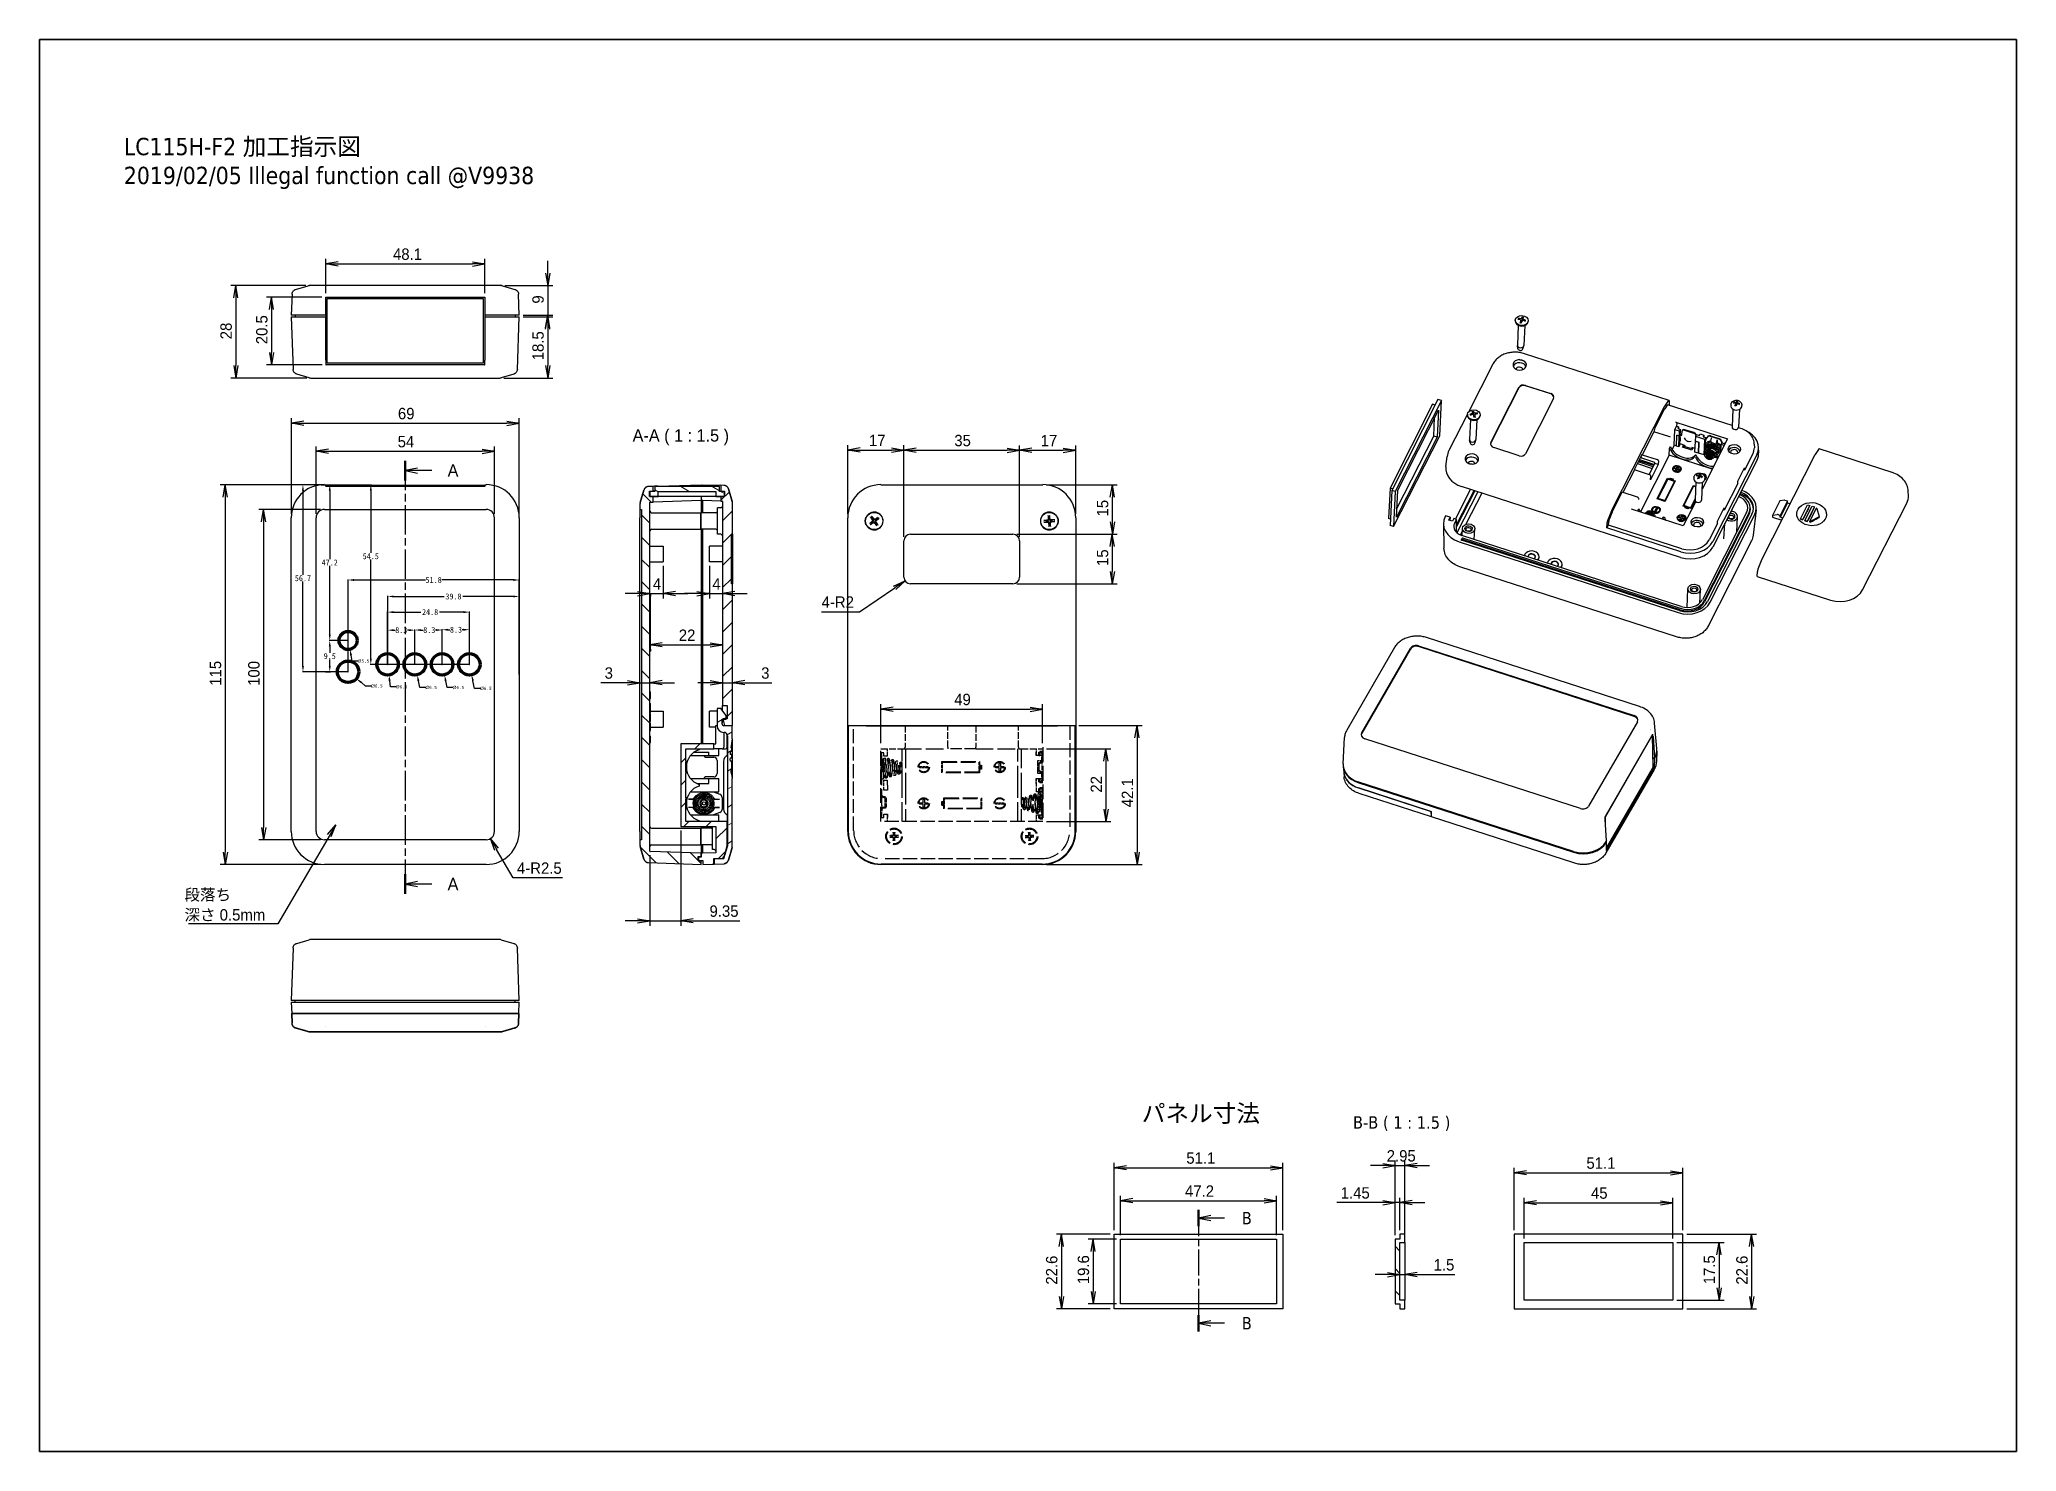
# Model space of a CAD drawing. Header units: millimetres. Extents: x 22 to 621, y 9 to 437.
import ezdxf

# ---------------------------------------------------------------- set-up
doc = ezdxf.new("R2010")
doc.units = ezdxf.units.MM
doc.header["$LTSCALE"] = 1.5
doc.linetypes.add('CHAIN', pattern=[0.3543, 0.2362, -0.0295, 0.0591, -0.0295])
doc.linetypes.add('DASHED', pattern=[0.2067, 0.1654, -0.0413])
for name, color, linetype, lineweight in [('Border (ISO)', 7, 'Continuous', 35), ('Dimension (ISO)', 7, 'Continuous', 25), ('Hatch (ISO)', 1, 'Continuous', 18), ('Hidden (ISO)', 7, 'DASHED', 25), ('Section Line (ISO)', 7, 'CHAIN', 25), ('Symbol (ISO)', 7, 'Continuous', 25), ('Visible (ISO)', 7, 'Continuous', 25)]:
    doc.layers.add(name, color=color, linetype=linetype, lineweight=lineweight)
doc.layers.add('Case', color=11, linetype='Continuous')
doc.styles.add('Label Text (JIS)', font='MS PGothic.ttf')
doc.styles.add('Note Text (JIS)', font='MS PGothic.ttf')
doc.styles.add('Note Text2 (JIS)', font='MS PGothic.ttf')
doc.styles.add('文字スタイル34', font='TAHOMA.TTF')
doc.dimstyles.new('Default (JIS)', dxfattribs={"dimscale": 1.5, "dimtxt": 2.3, "dimasz": 2.5, "dimexe": 1, "dimexo": 0.8, "dimgap": 0.8, "dimtad": 1, "dimtoh": 1, "dimrnd": 1e-08, "dimdsep": 46, "dimtxsty": 'Note Text (JIS)', "dimblk": 'OPEN', "dimcen": 0.09, "dimdle": 5, "dimclrd": 100, "dimclre": 100, "dimclrt": 7, "dimadec": 0, "dimazin": 2, "dimtfac": 1, "dimtmove": 0, "dimatfit": 3, "dimldrblk": 'OPEN', "dimfxl": 1, "dimtolj": 1, "dimtzin": 0, "dimlwd": 25, "dimlwe": 25, "dimarcsym": 0})
doc.dimstyles.new('Default 2(JIS)$7', dxfattribs={"dimscale": 1.5, "dimtxt": 2.3, "dimasz": 2.5, "dimexe": 1, "dimexo": 0.8, "dimgap": 0.8, "dimtad": 1, "dimtoh": 1, "dimrnd": 1e-08, "dimdsep": 46, "dimtxsty": 'Note Text2 (JIS)', "dimblk": 'OPEN', "dimcen": 0.09, "dimdle": 5, "dimclrd": 3, "dimclre": 100, "dimclrt": 7, "dimadec": 0, "dimazin": 2, "dimtfac": 1, "dimtmove": 0, "dimatfit": 3, "dimldrblk": 'OPEN', "dimfxl": 1, "dimtolj": 1, "dimtzin": 0, "dimlwd": -1, "dimlwe": 25, "dimarcsym": 0})
doc.dimstyles.get("Standard").update_dxf_attribs({"dimtxt": 0.18, "dimasz": 0.18, "dimexe": 0.18, "dimexo": 0.0625, "dimgap": 0.09, "dimtad": 0, "dimtih": 1, "dimtoh": 1, "dimdec": 4, "dimzin": 0, "dimdsep": 46, "dimtxsty": 'Standard', "dimcen": 0.09, "dimadec": 0, "dimazin": 0, "dimtfac": 1, "dimtdec": 4, "dimtofl": 0, "dimtmove": 0, "dimatfit": 3, "dimfxl": 1, "dimtolj": 1, "dimtzin": 0, "dimarcsym": 0})

msp = doc.modelspace()

# ---------------------------------------------------------------- texts
at = {"layer": 'Symbol (ISO)', "attachment_point": 4, "style": 'Note Text (JIS)'}
for s, insert, char_height, width in [('{\\fTahoma|b0|i0|c1|p0;\\H5.25;LC115H-F2 加工指示図\\P2019/02/05 Illegal function call @V9938}', (48.028, 398.983), 8, 339.46143), ('{\\fTahoma|b0|i0;\\H5.2500;パネル寸法}', (356.181, 111.096), 5.25, 43.0852)]:
    msp.add_mtext(s, dxfattribs=dict(at, insert=insert, char_height=char_height, width=width))
at = {"layer": 'Symbol (ISO)', "char_height": 3.75, "attachment_point": 7}
for s, insert, style in [('A-A ( 1 : 1.5 )', (202.059, 313.628), 'Label Text (JIS)'), ('B-B ( 1 : 1.5 )', (420.135, 106.071), '文字スタイル34')]:
    msp.add_mtext(s, dxfattribs=dict(at, insert=insert, style=style))
at = {"layer": 'Symbol (ISO)', "color": 7, "insert": (66.373, 169.38), "char_height": 3.45, "width": 24.49298, "attachment_point": 7, "line_spacing_factor": 1.058182, "style": 'Note Text2 (JIS)'}
msp.add_mtext('{段落ち\\P深さ 0.5mm}', dxfattribs=at)

# ---------------------------------------------------------------- blocks, each defined once
blk = doc.blocks.new('図面枠 既定の図面枠')
at = {"layer": 'Border (ISO)', "flags": 128}
blk.add_lwpolyline([(15, 6), (15, 291), (414, 291), (414, 6), (15, 6)], dxfattribs=at)
blk = doc.blocks.new('2dTransSection0')
at = {"layer": 'Section Line (ISO)', "linetype": 'CHAIN', "ltscale": 16.827747}
blk.add_line((80.47, 241.96), (80.47, 154.53), dxfattribs=at)
at = {"layer": 'Section Line (ISO)', "linetype": 'Continuous', "lineweight": 50}
for p, q in [((80.47, 241.96), (80.47, 238)), ((80.47, 158.49), (80.47, 154.53))]:
    blk.add_line(p, q, dxfattribs=at)
at = {"layer": 'Section Line (ISO)', "linetype": 'Continuous'}
for p, q in [((82.97, 240.48), (80.47, 239.98)), ((82.97, 239.98), (80.47, 239.98)), ((80.47, 239.98), (82.97, 239.48)), ((85.85, 239.98), (82.97, 239.98)), ((82.97, 157.01), (80.47, 156.51)), ((82.97, 156.51), (80.47, 156.51)), ((80.47, 156.51), (82.97, 156.01)), ((85.85, 156.51), (82.97, 156.51))]:
    blk.add_line(p, q, dxfattribs=at)
at = {"layer": 'Section Line (ISO)', "char_height": 2.5, "attachment_point": 7, "style": 'Label Text (JIS)'}
for insert in [(89.02, 238.74), (89.02, 155.27)]:
    blk.add_mtext('A', dxfattribs=dict(at, insert=insert))
blk = doc.blocks.new('_Open')
at = {"color": 0, "linetype": 'ByBlock', "lineweight": -2}
for p, q in [((-1, 0.17), (0, 0)), ((-1, -0.17), (0, 0)), ((0, 0), (-1, 0))]:
    blk.add_line(p, q, dxfattribs=at)
blk = doc.blocks.new('*D8')
at = {"layer": 'Defpoints', "color": 0}
for p in [(157.28, 368.56), (109.18, 358.51), (157.28, 358.51)]:
    blk.add_point(p, dxfattribs=at)
at = {"layer": 'Dimension (ISO)', "color": 100, "lineweight": 25}
for p, q in [((109.18, 359.71), (109.18, 370.06)), ((112.93, 368.56), (153.53, 368.56)), ((157.28, 359.71), (157.28, 370.06))]:
    blk.add_line(p, q, dxfattribs=at)
at = {"layer": 'Dimension (ISO)', "color": 100, "lineweight": 25, "xscale": 3.75, "yscale": 3.75, "zscale": 3.75, "rotation": 180}
blk.add_blockref('_Open', (109.18, 368.56), dxfattribs=at)
at = {"layer": 'Dimension (ISO)', "color": 100, "lineweight": 25, "xscale": 3.75, "yscale": 3.75, "zscale": 3.75}
blk.add_blockref('_Open', (157.28, 368.56), dxfattribs=at)
at = {"layer": 'Dimension (ISO)', "color": 7, "lineweight": 25, "insert": (129.51, 371.49), "char_height": 3.45, "attachment_point": 4, "style": 'Note Text (JIS)'}
blk.add_mtext('\\A1;48.1', dxfattribs=at)
blk = doc.blocks.new('*D9')
at = {"layer": 'Defpoints', "color": 0}
for p in [(109.18, 358.51), (92.74, 338.01), (109.23, 338.01)]:
    blk.add_point(p, dxfattribs=at)
at = {"layer": 'Dimension (ISO)', "color": 100, "lineweight": 25}
for p, q in [((107.98, 358.51), (91.24, 358.51)), ((92.74, 354.76), (92.74, 341.76)), ((108.03, 338.01), (91.24, 338.01))]:
    blk.add_line(p, q, dxfattribs=at)
at = {"layer": 'Dimension (ISO)', "color": 100, "lineweight": 25, "xscale": 3.75, "yscale": 3.75, "zscale": 3.75}
for p, rotation in [((92.74, 358.51), 90), ((92.74, 338.01), 270)]:
    blk.add_blockref('_Open', p, dxfattribs=dict(at, rotation=rotation))
at = {"layer": 'Dimension (ISO)', "color": 7, "lineweight": 25, "insert": (89.81, 344.25), "char_height": 3.45, "attachment_point": 4, "rotation": 90, "style": 'Note Text (JIS)'}
blk.add_mtext('\\A1;20.5', dxfattribs=at)
blk = doc.blocks.new('*D10')
at = {"layer": 'Defpoints', "color": 0}
for p in [(104.27, 362.01), (81.92, 334.01), (104.59, 334.01)]:
    blk.add_point(p, dxfattribs=at)
at = {"layer": 'Dimension (ISO)', "color": 100, "lineweight": 25}
for p, q in [((103.07, 362.01), (80.42, 362.01)), ((81.92, 358.26), (81.92, 337.76)), ((103.39, 334.01), (80.42, 334.01))]:
    blk.add_line(p, q, dxfattribs=at)
at = {"layer": 'Dimension (ISO)', "color": 100, "lineweight": 25, "xscale": 3.75, "yscale": 3.75, "zscale": 3.75}
for p, rotation in [((81.92, 362.01), 90), ((81.92, 334.01), 270)]:
    blk.add_blockref('_Open', p, dxfattribs=dict(at, rotation=rotation))
at = {"layer": 'Dimension (ISO)', "color": 7, "lineweight": 25, "insert": (79, 345.75), "char_height": 3.45, "attachment_point": 4, "rotation": 90, "style": 'Note Text (JIS)'}
blk.add_mtext('\\A1;28', dxfattribs=at)
blk = doc.blocks.new('*D11')
at = {"layer": 'Defpoints', "color": 0}
for p in [(162.18, 362.01), (167.73, 353.01), (176.35, 353.01)]:
    blk.add_point(p, dxfattribs=at)
at = {"layer": 'Dimension (ISO)', "color": 100, "lineweight": 25}
for p, q in [((176.35, 365.76), (176.35, 369.51)), ((163.38, 362.01), (177.85, 362.01)), ((176.35, 362.01), (176.35, 353.01)), ((168.93, 353.01), (177.85, 353.01)), ((176.35, 349.26), (176.35, 345.51))]:
    blk.add_line(p, q, dxfattribs=at)
at = {"layer": 'Dimension (ISO)', "color": 100, "lineweight": 25, "xscale": 3.75, "yscale": 3.75, "zscale": 3.75}
for p, rotation in [((176.35, 362.01), 270), ((176.35, 353.01), 90)]:
    blk.add_blockref('_Open', p, dxfattribs=dict(at, rotation=rotation))
at = {"layer": 'Dimension (ISO)', "color": 7, "lineweight": 25, "insert": (173.43, 356.54), "char_height": 3.45, "attachment_point": 4, "rotation": 90, "style": 'Note Text (JIS)'}
blk.add_mtext('\\A1;9', dxfattribs=at)
blk = doc.blocks.new('*D12')
at = {"layer": 'Defpoints', "color": 0}
for p in [(167.73, 352.51), (161.86, 334.01), (176.36, 334.01)]:
    blk.add_point(p, dxfattribs=at)
at = {"layer": 'Dimension (ISO)', "color": 100, "lineweight": 25}
for p, q in [((168.93, 352.51), (177.86, 352.51)), ((176.36, 348.76), (176.36, 337.76)), ((163.06, 334.01), (177.86, 334.01))]:
    blk.add_line(p, q, dxfattribs=at)
at = {"layer": 'Dimension (ISO)', "color": 100, "lineweight": 25, "xscale": 3.75, "yscale": 3.75, "zscale": 3.75}
for p, rotation in [((176.36, 352.51), 90), ((176.36, 334.01), 270)]:
    blk.add_blockref('_Open', p, dxfattribs=dict(at, rotation=rotation))
at = {"layer": 'Dimension (ISO)', "color": 7, "lineweight": 25, "insert": (173.43, 339.39), "char_height": 3.45, "attachment_point": 4, "rotation": 90, "style": 'Note Text (JIS)'}
blk.add_mtext('\\A1;18.5', dxfattribs=at)
blk = doc.blocks.new('*D13')
at = {"layer": 'Defpoints', "color": 0}
for p in [(160.23, 311.82), (106.23, 291.72), (160.23, 291.72)]:
    blk.add_point(p, dxfattribs=at)
at = {"layer": 'Dimension (ISO)', "color": 100, "lineweight": 25}
for p, q in [((106.23, 292.92), (106.23, 313.32)), ((109.98, 311.82), (156.48, 311.82)), ((160.23, 292.92), (160.23, 313.32))]:
    blk.add_line(p, q, dxfattribs=at)
at = {"layer": 'Dimension (ISO)', "color": 100, "lineweight": 25, "xscale": 3.75, "yscale": 3.75, "zscale": 3.75, "rotation": 180}
blk.add_blockref('_Open', (106.23, 311.82), dxfattribs=at)
at = {"layer": 'Dimension (ISO)', "color": 100, "lineweight": 25, "xscale": 3.75, "yscale": 3.75, "zscale": 3.75}
blk.add_blockref('_Open', (160.23, 311.82), dxfattribs=at)
at = {"layer": 'Dimension (ISO)', "color": 7, "lineweight": 25, "insert": (130.92, 314.74), "char_height": 3.45, "attachment_point": 4, "style": 'Note Text (JIS)'}
blk.add_mtext('\\A1;54', dxfattribs=at)
blk = doc.blocks.new('*D14')
at = {"layer": 'Defpoints', "color": 0}
for p in [(167.73, 320.31), (98.73, 291.73), (167.73, 291.73)]:
    blk.add_point(p, dxfattribs=at)
at = {"layer": 'Dimension (ISO)', "color": 100, "lineweight": 25}
for p, q in [((98.73, 292.93), (98.73, 321.81)), ((102.48, 320.31), (163.98, 320.31)), ((167.73, 292.93), (167.73, 321.81))]:
    blk.add_line(p, q, dxfattribs=at)
at = {"layer": 'Dimension (ISO)', "color": 100, "lineweight": 25, "xscale": 3.75, "yscale": 3.75, "zscale": 3.75, "rotation": 180}
blk.add_blockref('_Open', (98.73, 320.31), dxfattribs=at)
at = {"layer": 'Dimension (ISO)', "color": 100, "lineweight": 25, "xscale": 3.75, "yscale": 3.75, "zscale": 3.75}
blk.add_blockref('_Open', (167.73, 320.31), dxfattribs=at)
at = {"layer": 'Dimension (ISO)', "color": 7, "lineweight": 25, "insert": (131, 323.23), "char_height": 3.45, "attachment_point": 4, "style": 'Note Text (JIS)'}
blk.add_mtext('\\A1;69', dxfattribs=at)
blk = doc.blocks.new('*D15')
at = {"layer": 'Defpoints', "color": 0}
for p in [(108.73, 294.22), (90.34, 194.22), (108.73, 194.22)]:
    blk.add_point(p, dxfattribs=at)
at = {"layer": 'Dimension (ISO)', "color": 100, "lineweight": 25}
for p, q in [((107.53, 294.22), (88.84, 294.22)), ((90.34, 290.47), (90.34, 197.97)), ((107.53, 194.22), (88.84, 194.22))]:
    blk.add_line(p, q, dxfattribs=at)
at = {"layer": 'Dimension (ISO)', "color": 100, "lineweight": 25, "xscale": 3.75, "yscale": 3.75, "zscale": 3.75}
for p, rotation in [((90.34, 294.22), 90), ((90.34, 194.22), 270)]:
    blk.add_blockref('_Open', p, dxfattribs=dict(at, rotation=rotation))
at = {"layer": 'Dimension (ISO)', "color": 7, "lineweight": 25, "insert": (87.4, 240.81), "char_height": 3.45, "attachment_point": 4, "rotation": 90, "style": 'Note Text (JIS)'}
blk.add_mtext('\\A1;100', dxfattribs=at)
blk = doc.blocks.new('*D16')
at = {"layer": 'Defpoints', "color": 0}
for p in [(108.95, 301.72), (78.72, 186.72), (108.72, 186.72)]:
    blk.add_point(p, dxfattribs=at)
at = {"layer": 'Dimension (ISO)', "color": 100, "lineweight": 25}
for p, q in [((107.75, 301.72), (77.22, 301.72)), ((78.72, 297.97), (78.72, 190.47)), ((107.52, 186.72), (77.22, 186.72))]:
    blk.add_line(p, q, dxfattribs=at)
at = {"layer": 'Dimension (ISO)', "color": 100, "lineweight": 25, "xscale": 3.75, "yscale": 3.75, "zscale": 3.75}
for p, rotation in [((78.72, 301.72), 90), ((78.72, 186.72), 270)]:
    blk.add_blockref('_Open', p, dxfattribs=dict(at, rotation=rotation))
at = {"layer": 'Dimension (ISO)', "color": 7, "lineweight": 25, "insert": (75.79, 240.85), "char_height": 3.45, "attachment_point": 4, "rotation": 90, "style": 'Note Text (JIS)'}
blk.add_mtext('\\A1;115', dxfattribs=at)
blk = doc.blocks.new('*D17')
at = {"layer": 'Defpoints', "color": 0}
for p in [(211.28, 278.32), (207.28, 267.02), (211.28, 268.74)]:
    blk.add_point(p, dxfattribs=at)
at = {"layer": 'Dimension (ISO)', "color": 100, "lineweight": 25}
for p, q in [((211.28, 277.12), (211.28, 267.24)), ((203.53, 268.74), (199.78, 268.74)), ((207.28, 268.74), (211.28, 268.74)), ((215.03, 268.74), (218.78, 268.74))]:
    blk.add_line(p, q, dxfattribs=at)
at = {"layer": 'Dimension (ISO)', "color": 100, "lineweight": 25, "xscale": 3.75, "yscale": 3.75, "zscale": 3.75}
blk.add_blockref('_Open', (207.28, 268.74), dxfattribs=at)
at = {"layer": 'Dimension (ISO)', "color": 100, "lineweight": 25, "xscale": 3.75, "yscale": 3.75, "zscale": 3.75, "rotation": 180}
blk.add_blockref('_Open', (211.28, 268.74), dxfattribs=at)
at = {"layer": 'Dimension (ISO)', "color": 7, "lineweight": 25, "insert": (208.19, 271.67), "char_height": 3.45, "attachment_point": 4, "style": 'Note Text (JIS)'}
blk.add_mtext('\\A1;4', dxfattribs=at)
blk = doc.blocks.new('*D18')
at = {"layer": 'Defpoints', "color": 0}
for p in [(225.28, 278.32), (229.28, 268.74), (229.28, 268.74)]:
    blk.add_point(p, dxfattribs=at)
at = {"layer": 'Dimension (ISO)', "color": 100, "lineweight": 25}
for p, q in [((225.28, 277.12), (225.28, 267.24)), ((221.53, 268.74), (217.78, 268.74)), ((225.28, 268.74), (229.28, 268.74)), ((233.03, 268.74), (236.78, 268.74))]:
    blk.add_line(p, q, dxfattribs=at)
at = {"layer": 'Dimension (ISO)', "color": 100, "lineweight": 25, "xscale": 3.75, "yscale": 3.75, "zscale": 3.75}
blk.add_blockref('_Open', (225.28, 268.74), dxfattribs=at)
at = {"layer": 'Dimension (ISO)', "color": 100, "lineweight": 25, "xscale": 3.75, "yscale": 3.75, "zscale": 3.75, "rotation": 180}
blk.add_blockref('_Open', (229.28, 268.74), dxfattribs=at)
at = {"layer": 'Dimension (ISO)', "color": 7, "lineweight": 25, "insert": (226.19, 271.67), "char_height": 3.45, "attachment_point": 4, "style": 'Note Text (JIS)'}
blk.add_mtext('\\A1;4', dxfattribs=at)
blk = doc.blocks.new('*D19')
at = {"layer": 'Defpoints', "color": 0}
for p in [(207.28, 296.28), (204.28, 291.72), (207.28, 241.75)]:
    blk.add_point(p, dxfattribs=at)
at = {"layer": 'Dimension (ISO)', "color": 100, "lineweight": 25}
for p, q in [((204.28, 241.75), (192.38, 241.75)), ((200.53, 241.75), (196.78, 241.75)), ((204.28, 241.75), (207.28, 241.75)), ((211.03, 241.75), (214.78, 241.75))]:
    blk.add_line(p, q, dxfattribs=at)
at = {"layer": 'Dimension (ISO)', "color": 100, "lineweight": 25, "xscale": 3.75, "yscale": 3.75, "zscale": 3.75}
blk.add_blockref('_Open', (204.28, 241.75), dxfattribs=at)
at = {"layer": 'Dimension (ISO)', "color": 100, "lineweight": 25, "xscale": 3.75, "yscale": 3.75, "zscale": 3.75, "rotation": 180}
blk.add_blockref('_Open', (207.28, 241.75), dxfattribs=at)
at = {"layer": 'Dimension (ISO)', "color": 7, "lineweight": 25, "insert": (193.58, 244.67), "char_height": 3.45, "attachment_point": 4, "style": 'Note Text (JIS)'}
blk.add_mtext('\\A1;3', dxfattribs=at)
blk = doc.blocks.new('*D20')
at = {"layer": 'Defpoints', "color": 0}
for p in [(229.28, 253.89), (232.28, 253.89), (232.28, 241.75)]:
    blk.add_point(p, dxfattribs=at)
at = {"layer": 'Dimension (ISO)', "color": 100, "lineweight": 25}
for p, q in [((225.53, 241.75), (221.78, 241.75)), ((229.28, 241.75), (232.28, 241.75)), ((232.28, 241.75), (244.18, 241.75)), ((236.03, 241.75), (239.78, 241.75))]:
    blk.add_line(p, q, dxfattribs=at)
at = {"layer": 'Dimension (ISO)', "color": 100, "lineweight": 25, "xscale": 3.75, "yscale": 3.75, "zscale": 3.75}
blk.add_blockref('_Open', (229.28, 241.75), dxfattribs=at)
at = {"layer": 'Dimension (ISO)', "color": 100, "lineweight": 25, "xscale": 3.75, "yscale": 3.75, "zscale": 3.75, "rotation": 180}
blk.add_blockref('_Open', (232.28, 241.75), dxfattribs=at)
at = {"layer": 'Dimension (ISO)', "color": 7, "lineweight": 25, "insert": (240.98, 244.67), "char_height": 3.45, "attachment_point": 4, "style": 'Note Text (JIS)'}
blk.add_mtext('\\A1;3', dxfattribs=at)
blk = doc.blocks.new('*D21')
at = {"layer": 'Defpoints', "color": 0}
for p in [(207.28, 253.22), (229.28, 253.22), (229.28, 253.22)]:
    blk.add_point(p, dxfattribs=at)
at = {"layer": 'Dimension (ISO)', "color": 100, "lineweight": 25}
blk.add_line((211.03, 253.22), (225.53, 253.22), dxfattribs=at)
at = {"layer": 'Dimension (ISO)', "color": 100, "lineweight": 25, "xscale": 3.75, "yscale": 3.75, "zscale": 3.75, "rotation": 180}
blk.add_blockref('_Open', (207.28, 253.22), dxfattribs=at)
at = {"layer": 'Dimension (ISO)', "color": 100, "lineweight": 25, "xscale": 3.75, "yscale": 3.75, "zscale": 3.75}
blk.add_blockref('_Open', (229.28, 253.22), dxfattribs=at)
at = {"layer": 'Dimension (ISO)', "color": 7, "lineweight": 25, "insert": (216.03, 256.14), "char_height": 3.45, "attachment_point": 4, "style": 'Note Text (JIS)'}
blk.add_mtext('\\A1;22', dxfattribs=at)
blk = doc.blocks.new('*D22')
at = {"layer": 'Defpoints', "color": 0}
for p in [(216.63, 198.22), (207.28, 190.76), (216.63, 169.65)]:
    blk.add_point(p, dxfattribs=at)
at = {"layer": 'Dimension (ISO)', "color": 100, "lineweight": 25}
for p, q in [((216.63, 197.02), (216.63, 168.15)), ((207.28, 189.56), (207.28, 168.15)), ((203.53, 169.65), (199.78, 169.65)), ((207.28, 169.65), (216.63, 169.65)), ((216.63, 169.65), (234.54, 169.65)), ((220.38, 169.65), (224.13, 169.65))]:
    blk.add_line(p, q, dxfattribs=at)
at = {"layer": 'Dimension (ISO)', "color": 100, "lineweight": 25, "xscale": 3.75, "yscale": 3.75, "zscale": 3.75}
blk.add_blockref('_Open', (207.28, 169.65), dxfattribs=at)
at = {"layer": 'Dimension (ISO)', "color": 100, "lineweight": 25, "xscale": 3.75, "yscale": 3.75, "zscale": 3.75, "rotation": 180}
blk.add_blockref('_Open', (216.63, 169.65), dxfattribs=at)
at = {"layer": 'Dimension (ISO)', "color": 7, "lineweight": 25, "insert": (225.33, 172.58), "char_height": 3.45, "attachment_point": 4, "style": 'Note Text (JIS)'}
blk.add_mtext('\\A1;9.35', dxfattribs=at)
blk = doc.blocks.new('*D23')
at = {"layer": 'Defpoints', "color": 0}
for p in [(284.19, 312.19), (267.19, 291.73), (284.19, 284.72)]:
    blk.add_point(p, dxfattribs=at)
at = {"layer": 'Dimension (ISO)', "color": 100, "lineweight": 25}
for p, q in [((267.19, 292.93), (267.19, 313.69)), ((270.94, 312.19), (280.44, 312.19)), ((284.19, 285.92), (284.19, 313.69))]:
    blk.add_line(p, q, dxfattribs=at)
at = {"layer": 'Dimension (ISO)', "color": 100, "lineweight": 25, "xscale": 3.75, "yscale": 3.75, "zscale": 3.75, "rotation": 180}
blk.add_blockref('_Open', (267.19, 312.19), dxfattribs=at)
at = {"layer": 'Dimension (ISO)', "color": 100, "lineweight": 25, "xscale": 3.75, "yscale": 3.75, "zscale": 3.75}
blk.add_blockref('_Open', (284.19, 312.19), dxfattribs=at)
at = {"layer": 'Dimension (ISO)', "color": 7, "lineweight": 25, "insert": (273.6, 315.12), "char_height": 3.45, "attachment_point": 4, "style": 'Note Text (JIS)'}
blk.add_mtext('\\A1;17', dxfattribs=at)
blk = doc.blocks.new('*D24')
at = {"layer": 'Defpoints', "color": 0}
for p in [(319.19, 312.13), (284.19, 284.72), (319.19, 284.72)]:
    blk.add_point(p, dxfattribs=at)
at = {"layer": 'Dimension (ISO)', "color": 100, "lineweight": 25}
for p, q in [((284.19, 285.92), (284.19, 313.63)), ((287.94, 312.13), (315.44, 312.13)), ((319.19, 285.92), (319.19, 313.63))]:
    blk.add_line(p, q, dxfattribs=at)
at = {"layer": 'Dimension (ISO)', "color": 100, "lineweight": 25, "xscale": 3.75, "yscale": 3.75, "zscale": 3.75, "rotation": 180}
blk.add_blockref('_Open', (284.19, 312.13), dxfattribs=at)
at = {"layer": 'Dimension (ISO)', "color": 100, "lineweight": 25, "xscale": 3.75, "yscale": 3.75, "zscale": 3.75}
blk.add_blockref('_Open', (319.19, 312.13), dxfattribs=at)
at = {"layer": 'Dimension (ISO)', "color": 7, "lineweight": 25, "insert": (299.44, 315.06), "char_height": 3.45, "attachment_point": 4, "style": 'Note Text (JIS)'}
blk.add_mtext('\\A1;35', dxfattribs=at)
blk = doc.blocks.new('*D25')
at = {"layer": 'Defpoints', "color": 0}
for p in [(336.19, 312.13), (336.19, 291.73), (319.19, 284.72)]:
    blk.add_point(p, dxfattribs=at)
at = {"layer": 'Dimension (ISO)', "color": 100, "lineweight": 25}
for p, q in [((319.19, 285.92), (319.19, 313.63)), ((322.94, 312.13), (332.44, 312.13)), ((336.19, 292.93), (336.19, 313.63))]:
    blk.add_line(p, q, dxfattribs=at)
at = {"layer": 'Dimension (ISO)', "color": 100, "lineweight": 25, "xscale": 3.75, "yscale": 3.75, "zscale": 3.75, "rotation": 180}
blk.add_blockref('_Open', (319.19, 312.13), dxfattribs=at)
at = {"layer": 'Dimension (ISO)', "color": 100, "lineweight": 25, "xscale": 3.75, "yscale": 3.75, "zscale": 3.75}
blk.add_blockref('_Open', (336.19, 312.13), dxfattribs=at)
at = {"layer": 'Dimension (ISO)', "color": 7, "lineweight": 25, "insert": (325.6, 315.07), "char_height": 3.45, "attachment_point": 4, "style": 'Note Text (JIS)'}
blk.add_mtext('\\A1;17', dxfattribs=at)
blk = doc.blocks.new('*D26')
at = {"layer": 'Defpoints', "color": 0}
for p in [(326.2, 301.72), (347.29, 301.72), (317.19, 286.72)]:
    blk.add_point(p, dxfattribs=at)
at = {"layer": 'Dimension (ISO)', "color": 100, "lineweight": 25}
for p, q in [((327.4, 301.72), (348.79, 301.72)), ((347.29, 290.47), (347.29, 297.97)), ((318.39, 286.72), (348.79, 286.72))]:
    blk.add_line(p, q, dxfattribs=at)
at = {"layer": 'Dimension (ISO)', "color": 100, "lineweight": 25, "xscale": 3.75, "yscale": 3.75, "zscale": 3.75}
for p, rotation in [((347.29, 301.72), 90), ((347.29, 286.72), 270)]:
    blk.add_blockref('_Open', p, dxfattribs=dict(at, rotation=rotation))
at = {"layer": 'Dimension (ISO)', "color": 7, "lineweight": 25, "insert": (344.36, 292.11), "char_height": 3.45, "attachment_point": 4, "rotation": 90, "style": 'Note Text (JIS)'}
blk.add_mtext('\\A1;15', dxfattribs=at)
blk = doc.blocks.new('*D27')
at = {"layer": 'Defpoints', "color": 0}
for p in [(317.19, 286.72), (317.19, 271.72), (347.28, 271.72)]:
    blk.add_point(p, dxfattribs=at)
at = {"layer": 'Dimension (ISO)', "color": 100, "lineweight": 25}
for p, q in [((318.39, 286.72), (348.78, 286.72)), ((347.28, 282.97), (347.28, 275.47)), ((318.39, 271.72), (348.78, 271.72))]:
    blk.add_line(p, q, dxfattribs=at)
at = {"layer": 'Dimension (ISO)', "color": 100, "lineweight": 25, "xscale": 3.75, "yscale": 3.75, "zscale": 3.75}
for p, rotation in [((347.28, 286.72), 90), ((347.28, 271.72), 270)]:
    blk.add_blockref('_Open', p, dxfattribs=dict(at, rotation=rotation))
at = {"layer": 'Dimension (ISO)', "color": 7, "lineweight": 25, "insert": (344.34, 277.11), "char_height": 3.45, "attachment_point": 4, "rotation": 90, "style": 'Note Text (JIS)'}
blk.add_mtext('\\A1;15', dxfattribs=at)
blk = doc.blocks.new('*D28')
at = {"layer": 'Defpoints', "color": 0}
for p in [(326.19, 233.73), (277.19, 222.22), (326.19, 222.22)]:
    blk.add_point(p, dxfattribs=at)
at = {"layer": 'Dimension (ISO)', "color": 100, "lineweight": 25}
for p, q in [((277.19, 223.42), (277.19, 235.23)), ((280.94, 233.73), (322.44, 233.73)), ((326.19, 223.42), (326.19, 235.23))]:
    blk.add_line(p, q, dxfattribs=at)
at = {"layer": 'Dimension (ISO)', "color": 100, "lineweight": 25, "xscale": 3.75, "yscale": 3.75, "zscale": 3.75, "rotation": 180}
blk.add_blockref('_Open', (277.19, 233.73), dxfattribs=at)
at = {"layer": 'Dimension (ISO)', "color": 100, "lineweight": 25, "xscale": 3.75, "yscale": 3.75, "zscale": 3.75}
blk.add_blockref('_Open', (326.19, 233.73), dxfattribs=at)
at = {"layer": 'Dimension (ISO)', "color": 7, "lineweight": 25, "insert": (299.41, 236.66), "char_height": 3.45, "attachment_point": 4, "style": 'Note Text (JIS)'}
blk.add_mtext('\\A1;49', dxfattribs=at)
blk = doc.blocks.new('*D29')
at = {"layer": 'Defpoints', "color": 0}
for p in [(326.19, 221.72), (326.19, 199.72), (345.36, 199.72)]:
    blk.add_point(p, dxfattribs=at)
at = {"layer": 'Dimension (ISO)', "color": 100, "lineweight": 25}
for p, q in [((327.39, 221.72), (346.86, 221.72)), ((345.36, 217.97), (345.36, 203.47)), ((327.39, 199.72), (346.86, 199.72))]:
    blk.add_line(p, q, dxfattribs=at)
at = {"layer": 'Dimension (ISO)', "color": 100, "lineweight": 25, "xscale": 3.75, "yscale": 3.75, "zscale": 3.75}
for p, rotation in [((345.36, 221.72), 90), ((345.36, 199.72), 270)]:
    blk.add_blockref('_Open', p, dxfattribs=dict(at, rotation=rotation))
at = {"layer": 'Dimension (ISO)', "color": 7, "lineweight": 25, "insert": (342.44, 208.47), "char_height": 3.45, "attachment_point": 4, "rotation": 90, "style": 'Note Text (JIS)'}
blk.add_mtext('\\A1;22', dxfattribs=at)
blk = doc.blocks.new('*D30')
at = {"layer": 'Defpoints', "color": 0}
for p in [(335.97, 228.82), (326.2, 186.72), (354.78, 186.72)]:
    blk.add_point(p, dxfattribs=at)
at = {"layer": 'Dimension (ISO)', "color": 100, "lineweight": 25}
for p, q in [((337.17, 228.82), (356.28, 228.82)), ((354.78, 225.07), (354.78, 190.47)), ((327.4, 186.72), (356.28, 186.72))]:
    blk.add_line(p, q, dxfattribs=at)
at = {"layer": 'Dimension (ISO)', "color": 100, "lineweight": 25, "xscale": 3.75, "yscale": 3.75, "zscale": 3.75}
for p, rotation in [((354.78, 228.82), 90), ((354.78, 186.72), 270)]:
    blk.add_blockref('_Open', p, dxfattribs=dict(at, rotation=rotation))
at = {"layer": 'Dimension (ISO)', "color": 7, "lineweight": 25, "insert": (351.84, 204.06), "char_height": 3.45, "attachment_point": 4, "rotation": 90, "style": 'Note Text (JIS)'}
blk.add_mtext('\\A1;42.1', dxfattribs=at)
blk = doc.blocks.new('*D31')
at = {"layer": 'Defpoints', "color": 0}
for p in [(284.53, 272.6), (286.19, 273.72)]:
    blk.add_point(p, dxfattribs=at)
at = {"layer": 'Dimension (ISO)', "color": 100, "lineweight": 25}
for p, q in [((270.7, 263.25), (281.43, 270.5)), ((259.27, 263.25), (270.7, 263.25))]:
    blk.add_line(p, q, dxfattribs=at)
at = {"layer": 'Dimension (ISO)', "color": 100, "lineweight": 25, "xscale": 3.75, "yscale": 3.75, "zscale": 3.75, "rotation": 34.07173246889417}
blk.add_blockref('_Open', (284.53, 272.6), dxfattribs=at)
at = {"layer": 'Dimension (ISO)', "color": 7, "lineweight": 25, "insert": (259.27, 266.17), "char_height": 3.45, "attachment_point": 4, "style": 'Note Text (JIS)'}
blk.add_mtext('\\A1;4-R2', dxfattribs=at)
blk = doc.blocks.new('*D32')
at = {"layer": 'Defpoints', "color": 0}
for p in [(157.73, 196.72), (158.98, 194.56)]:
    blk.add_point(p, dxfattribs=at)
at = {"layer": 'Dimension (ISO)', "color": 100, "lineweight": 25}
for p, q in [((165.84, 182.67), (160.85, 191.31)), ((180.8, 182.67), (165.84, 182.67))]:
    blk.add_line(p, q, dxfattribs=at)
at = {"layer": 'Dimension (ISO)', "color": 100, "lineweight": 25, "xscale": 3.75, "yscale": 3.75, "zscale": 3.75, "rotation": 120.0000000000111}
blk.add_blockref('_Open', (158.98, 194.56), dxfattribs=at)
at = {"layer": 'Dimension (ISO)', "color": 7, "lineweight": 25, "insert": (167.04, 185.6), "char_height": 3.45, "attachment_point": 4, "style": 'Note Text (JIS)'}
blk.add_mtext('\\A1;4-R2.5', dxfattribs=at)
blk = doc.blocks.new('2dTransSection1')
at = {"layer": 'Section Line (ISO)', "linetype": 'CHAIN', "ltscale": 14.968476}
blk.add_line((250.23, 99.07), (250.23, 74.56), dxfattribs=at)
at = {"layer": 'Section Line (ISO)', "linetype": 'Continuous', "lineweight": 50}
for p, q in [((250.23, 99.07), (250.23, 95.77)), ((250.23, 77.86), (250.23, 74.56))]:
    blk.add_line(p, q, dxfattribs=at)
at = {"layer": 'Section Line (ISO)', "linetype": 'Continuous'}
for p, q in [((252.73, 97.92), (250.23, 97.42)), ((252.73, 97.42), (250.23, 97.42)), ((250.23, 97.42), (252.73, 96.92)), ((255.5, 97.42), (252.73, 97.42)), ((252.73, 76.71), (250.23, 76.21)), ((252.73, 76.21), (250.23, 76.21)), ((250.23, 76.21), (252.73, 75.71)), ((255.5, 76.21), (252.73, 76.21))]:
    blk.add_line(p, q, dxfattribs=at)
at = {"layer": 'Section Line (ISO)', "char_height": 2.5, "attachment_point": 7, "style": '文字スタイル34'}
for insert in [(258.98, 96.17), (258.98, 74.96)]:
    blk.add_mtext('B', dxfattribs=dict(at, insert=insert))
blk = doc.blocks.new('*D61')
at = {"layer": 'Defpoints', "color": 0}
for p in [(396.95, 84.91), (349.75, 73.31), (396.95, 73.31)]:
    blk.add_point(p, dxfattribs=at)
at = {"layer": 'Dimension (ISO)', "color": 100, "lineweight": 25}
for p, q in [((349.75, 74.51), (349.75, 86.41)), ((353.5, 84.91), (393.2, 84.91)), ((396.95, 74.51), (396.95, 86.41))]:
    blk.add_line(p, q, dxfattribs=at)
at = {"layer": 'Dimension (ISO)', "color": 100, "lineweight": 25, "xscale": 3.75, "yscale": 3.75, "zscale": 3.75, "rotation": 180}
blk.add_blockref('_Open', (349.75, 84.91), dxfattribs=at)
at = {"layer": 'Dimension (ISO)', "color": 100, "lineweight": 25, "xscale": 3.75, "yscale": 3.75, "zscale": 3.75}
blk.add_blockref('_Open', (396.95, 84.91), dxfattribs=at)
at = {"layer": 'Dimension (ISO)', "color": 7, "lineweight": 25, "insert": (369.29, 87.84), "char_height": 3.45, "attachment_point": 4, "style": 'Note Text (JIS)'}
blk.add_mtext('\\A1;47.2', dxfattribs=at)
blk = doc.blocks.new('*D62')
at = {"layer": 'Defpoints', "color": 0}
for p in [(398.9, 94.89), (347.8, 74.81), (398.9, 74.81)]:
    blk.add_point(p, dxfattribs=at)
at = {"layer": 'Dimension (ISO)', "color": 100, "lineweight": 25}
for p, q in [((347.8, 76.01), (347.8, 96.39)), ((398.9, 76.01), (398.9, 96.39)), ((351.55, 94.89), (395.15, 94.89))]:
    blk.add_line(p, q, dxfattribs=at)
at = {"layer": 'Dimension (ISO)', "color": 100, "lineweight": 25, "xscale": 3.75, "yscale": 3.75, "zscale": 3.75, "rotation": 180}
blk.add_blockref('_Open', (347.8, 94.89), dxfattribs=at)
at = {"layer": 'Dimension (ISO)', "color": 100, "lineweight": 25, "xscale": 3.75, "yscale": 3.75, "zscale": 3.75}
blk.add_blockref('_Open', (398.9, 94.89), dxfattribs=at)
at = {"layer": 'Dimension (ISO)', "color": 7, "lineweight": 25, "insert": (369.68, 97.82), "char_height": 3.45, "attachment_point": 4, "style": 'Note Text (JIS)'}
blk.add_mtext('\\A1;51.1', dxfattribs=at)
blk = doc.blocks.new('*D63')
at = {"layer": 'Defpoints', "color": 0}
for p in [(349.75, 73.31), (341.48, 53.71), (349.75, 53.71)]:
    blk.add_point(p, dxfattribs=at)
at = {"layer": 'Dimension (ISO)', "color": 100, "lineweight": 25}
for p, q in [((348.55, 73.31), (339.98, 73.31)), ((341.48, 69.56), (341.48, 57.46)), ((348.55, 53.71), (339.98, 53.71))]:
    blk.add_line(p, q, dxfattribs=at)
at = {"layer": 'Dimension (ISO)', "color": 100, "lineweight": 25, "xscale": 3.75, "yscale": 3.75, "zscale": 3.75}
for p, rotation in [((341.48, 73.31), 90), ((341.48, 53.71), 270)]:
    blk.add_blockref('_Open', p, dxfattribs=dict(at, rotation=rotation))
at = {"layer": 'Dimension (ISO)', "color": 7, "lineweight": 25, "insert": (338.54, 59.64), "char_height": 3.45, "attachment_point": 4, "rotation": 90, "style": 'Note Text (JIS)'}
blk.add_mtext('\\A1;19.6', dxfattribs=at)
blk = doc.blocks.new('*D64')
at = {"layer": 'Defpoints', "color": 0}
for p in [(347.8, 74.81), (331.86, 52.21), (347.8, 52.21)]:
    blk.add_point(p, dxfattribs=at)
at = {"layer": 'Dimension (ISO)', "color": 100, "lineweight": 25}
for p, q in [((346.6, 74.81), (330.36, 74.81)), ((331.86, 71.06), (331.86, 55.96)), ((346.6, 52.21), (330.36, 52.21))]:
    blk.add_line(p, q, dxfattribs=at)
at = {"layer": 'Dimension (ISO)', "color": 100, "lineweight": 25, "xscale": 3.75, "yscale": 3.75, "zscale": 3.75}
for p, rotation in [((331.86, 74.81), 90), ((331.86, 52.21), 270)]:
    blk.add_blockref('_Open', p, dxfattribs=dict(at, rotation=rotation))
at = {"layer": 'Dimension (ISO)', "color": 7, "lineweight": 25, "insert": (328.94, 59.5), "char_height": 3.45, "attachment_point": 4, "rotation": 90, "style": 'Note Text (JIS)'}
blk.add_mtext('\\A1;22.6', dxfattribs=at)
blk = doc.blocks.new('*D65')
at = {"layer": 'Defpoints', "color": 0}
for p in [(435.85, 95.56), (432.9, 73.31), (435.85, 73.54)]:
    blk.add_point(p, dxfattribs=at)
at = {"layer": 'Dimension (ISO)', "color": 100, "lineweight": 25}
for p, q in [((432.9, 74.51), (432.9, 97.06)), ((435.85, 74.74), (435.85, 97.06)), ((429.15, 95.56), (425.4, 95.56)), ((432.9, 95.56), (435.85, 95.56)), ((439.6, 95.56), (443.35, 95.56))]:
    blk.add_line(p, q, dxfattribs=at)
at = {"layer": 'Dimension (ISO)', "color": 100, "lineweight": 25, "xscale": 3.75, "yscale": 3.75, "zscale": 3.75}
blk.add_blockref('_Open', (432.9, 95.56), dxfattribs=at)
at = {"layer": 'Dimension (ISO)', "color": 100, "lineweight": 25, "xscale": 3.75, "yscale": 3.75, "zscale": 3.75, "rotation": 180}
blk.add_blockref('_Open', (435.85, 95.56), dxfattribs=at)
at = {"layer": 'Dimension (ISO)', "color": 7, "lineweight": 25, "insert": (430.35, 98.49), "char_height": 3.45, "attachment_point": 4, "style": 'Note Text (JIS)'}
blk.add_mtext('\\A1;2.95', dxfattribs=at)
blk = doc.blocks.new('*D66')
at = {"layer": 'Defpoints', "color": 0}
for p in [(432.9, 84.34), (432.9, 73.31), (434.35, 74.81)]:
    blk.add_point(p, dxfattribs=at)
at = {"layer": 'Dimension (ISO)', "color": 100, "lineweight": 25}
for p, q in [((432.9, 84.34), (415.23, 84.34)), ((429.15, 84.34), (425.4, 84.34)), ((432.9, 74.51), (432.9, 85.84)), ((434.35, 84.34), (432.9, 84.34)), ((434.35, 76.01), (434.35, 85.84)), ((438.1, 84.34), (441.85, 84.34))]:
    blk.add_line(p, q, dxfattribs=at)
at = {"layer": 'Dimension (ISO)', "color": 100, "lineweight": 25, "xscale": 3.75, "yscale": 3.75, "zscale": 3.75}
blk.add_blockref('_Open', (432.9, 84.34), dxfattribs=at)
at = {"layer": 'Dimension (ISO)', "color": 100, "lineweight": 25, "xscale": 3.75, "yscale": 3.75, "zscale": 3.75, "rotation": 180}
blk.add_blockref('_Open', (434.35, 84.34), dxfattribs=at)
at = {"layer": 'Dimension (ISO)', "color": 7, "lineweight": 25, "insert": (416.43, 87.27), "char_height": 3.45, "attachment_point": 4, "style": 'Note Text (JIS)'}
blk.add_mtext('\\A1;1.45', dxfattribs=at)
blk = doc.blocks.new('*D67')
at = {"layer": 'Defpoints', "color": 0}
for p in [(434.35, 60.98), (435.85, 62.55), (435.85, 60.98)]:
    blk.add_point(p, dxfattribs=at)
at = {"layer": 'Dimension (ISO)', "color": 100, "lineweight": 25}
for p, q in [((430.6, 62.55), (426.85, 62.55)), ((434.35, 62.55), (435.85, 62.55)), ((435.85, 62.55), (451, 62.55)), ((439.6, 62.55), (443.35, 62.55))]:
    blk.add_line(p, q, dxfattribs=at)
at = {"layer": 'Dimension (ISO)', "color": 100, "lineweight": 25, "xscale": 3.75, "yscale": 3.75, "zscale": 3.75}
blk.add_blockref('_Open', (434.35, 62.55), dxfattribs=at)
at = {"layer": 'Dimension (ISO)', "color": 100, "lineweight": 25, "xscale": 3.75, "yscale": 3.75, "zscale": 3.75, "rotation": 180}
blk.add_blockref('_Open', (435.85, 62.55), dxfattribs=at)
at = {"layer": 'Dimension (ISO)', "color": 7, "lineweight": 25, "insert": (444.55, 65.48), "char_height": 3.45, "attachment_point": 4, "style": 'Note Text (JIS)'}
blk.add_mtext('\\A1;1.5', dxfattribs=at)
blk = doc.blocks.new('*D68')
at = {"layer": 'Defpoints', "color": 0}
for p in [(516.99, 84.29), (471.99, 72.26), (516.99, 72.26)]:
    blk.add_point(p, dxfattribs=at)
at = {"layer": 'Dimension (ISO)', "color": 100, "lineweight": 25}
for p, q in [((471.99, 73.46), (471.99, 85.79)), ((475.74, 84.29), (513.24, 84.29)), ((516.99, 73.46), (516.99, 85.79))]:
    blk.add_line(p, q, dxfattribs=at)
at = {"layer": 'Dimension (ISO)', "color": 100, "lineweight": 25, "xscale": 3.75, "yscale": 3.75, "zscale": 3.75, "rotation": 180}
blk.add_blockref('_Open', (471.99, 84.29), dxfattribs=at)
at = {"layer": 'Dimension (ISO)', "color": 100, "lineweight": 25, "xscale": 3.75, "yscale": 3.75, "zscale": 3.75}
blk.add_blockref('_Open', (516.99, 84.29), dxfattribs=at)
at = {"layer": 'Dimension (ISO)', "color": 7, "lineweight": 25, "insert": (492.19, 87.22), "char_height": 3.45, "attachment_point": 4, "style": 'Note Text (JIS)'}
blk.add_mtext('\\A1;45', dxfattribs=at)
blk = doc.blocks.new('*D69')
at = {"layer": 'Defpoints', "color": 0}
for p in [(520.04, 93.35), (468.94, 74.81), (520.04, 74.81)]:
    blk.add_point(p, dxfattribs=at)
at = {"layer": 'Dimension (ISO)', "color": 100, "lineweight": 25}
for p, q in [((468.94, 76.01), (468.94, 94.85)), ((472.69, 93.35), (516.29, 93.35)), ((520.04, 76.01), (520.04, 94.85))]:
    blk.add_line(p, q, dxfattribs=at)
at = {"layer": 'Dimension (ISO)', "color": 100, "lineweight": 25, "xscale": 3.75, "yscale": 3.75, "zscale": 3.75, "rotation": 180}
blk.add_blockref('_Open', (468.94, 93.35), dxfattribs=at)
at = {"layer": 'Dimension (ISO)', "color": 100, "lineweight": 25, "xscale": 3.75, "yscale": 3.75, "zscale": 3.75}
blk.add_blockref('_Open', (520.04, 93.35), dxfattribs=at)
at = {"layer": 'Dimension (ISO)', "color": 7, "lineweight": 25, "insert": (490.81, 96.29), "char_height": 3.45, "attachment_point": 4, "style": 'Note Text (JIS)'}
blk.add_mtext('\\A1;51.1', dxfattribs=at)
blk = doc.blocks.new('*D70')
at = {"layer": 'Defpoints', "color": 0}
for p in [(516.99, 72.26), (516.99, 54.76), (530.97, 54.76)]:
    blk.add_point(p, dxfattribs=at)
at = {"layer": 'Dimension (ISO)', "color": 100, "lineweight": 25}
for p, q in [((518.19, 72.26), (532.47, 72.26)), ((530.97, 68.51), (530.97, 58.51)), ((518.19, 54.76), (532.47, 54.76))]:
    blk.add_line(p, q, dxfattribs=at)
at = {"layer": 'Dimension (ISO)', "color": 100, "lineweight": 25, "xscale": 3.75, "yscale": 3.75, "zscale": 3.75}
for p, rotation in [((530.97, 72.26), 90), ((530.97, 54.76), 270)]:
    blk.add_blockref('_Open', p, dxfattribs=dict(at, rotation=rotation))
at = {"layer": 'Dimension (ISO)', "color": 7, "lineweight": 25, "insert": (528.04, 59.63), "char_height": 3.45, "attachment_point": 4, "rotation": 90, "style": 'Note Text (JIS)'}
blk.add_mtext('\\A1;17.5', dxfattribs=at)
blk = doc.blocks.new('*D71')
at = {"layer": 'Defpoints', "color": 0}
for p in [(520.04, 74.81), (520.04, 52.21), (540.83, 52.21)]:
    blk.add_point(p, dxfattribs=at)
at = {"layer": 'Dimension (ISO)', "color": 100, "lineweight": 25}
for p, q in [((521.24, 74.81), (542.33, 74.81)), ((540.83, 71.06), (540.83, 55.96)), ((521.24, 52.21), (542.33, 52.21))]:
    blk.add_line(p, q, dxfattribs=at)
at = {"layer": 'Dimension (ISO)', "color": 100, "lineweight": 25, "xscale": 3.75, "yscale": 3.75, "zscale": 3.75}
for p, rotation in [((540.83, 74.81), 90), ((540.83, 52.21), 270)]:
    blk.add_blockref('_Open', p, dxfattribs=dict(at, rotation=rotation))
at = {"layer": 'Dimension (ISO)', "color": 7, "lineweight": 25, "insert": (537.91, 59.5), "char_height": 3.45, "attachment_point": 4, "rotation": 90, "style": 'Note Text (JIS)'}
blk.add_mtext('\\A1;22.6', dxfattribs=at)
blk = doc.blocks.new('*D79')
at = {"layer": 'Case', "color": 0}
for p, q in [((127.82, 247.31), (127.91, 247.31)), ((127.87, 247.27), (127.87, 247.36))]:
    blk.add_line(p, q, dxfattribs=at)
at = {"layer": 'Case', "color": 0, "lineweight": -2}
for p, q in [((128.73, 240.52), (128.5, 242.3)), ((130.53, 240.52), (128.73, 240.52))]:
    blk.add_line(p, q, dxfattribs=at)
at = {"layer": 'Case', "color": 0}
blk.add_solid([(128.8, 242.34), (128.21, 242.26), (128.28, 244.09)], dxfattribs=at)
at = {"layer": 'Defpoints', "color": 0}
for p in [(127.46, 250.54), (128.28, 244.09)]:
    blk.add_point(p, dxfattribs=at)
at = {"layer": 'Case', "color": 0, "insert": (132.12, 240.52), "char_height": 1, "attachment_point": 5}
blk.add_mtext('\\A1;%%c6.5', dxfattribs=at)
blk = doc.blocks.new('*D81')
at = {"layer": 'Case', "color": 0}
for p, q in [((136.07, 247.31), (136.16, 247.31)), ((136.12, 247.27), (136.12, 247.36))]:
    blk.add_line(p, q, dxfattribs=at)
at = {"layer": 'Case', "color": 0, "lineweight": -2}
for p, q in [((137.65, 240.32), (137.2, 242.38)), ((139.45, 240.32), (137.65, 240.32))]:
    blk.add_line(p, q, dxfattribs=at)
at = {"layer": 'Case', "color": 0}
blk.add_solid([(137.49, 242.44), (136.9, 242.31), (136.81, 244.14)], dxfattribs=at)
at = {"layer": 'Defpoints', "color": 0}
for p in [(135.42, 250.49), (136.81, 244.14)]:
    blk.add_point(p, dxfattribs=at)
at = {"layer": 'Case', "color": 0, "insert": (141.04, 240.32), "char_height": 1, "attachment_point": 5}
blk.add_mtext('\\A1;%%c6.5', dxfattribs=at)
blk = doc.blocks.new('*D82')
at = {"layer": 'Case', "color": 0}
for p, q in [((144.33, 247.31), (144.42, 247.31)), ((144.38, 247.27), (144.38, 247.36))]:
    blk.add_line(p, q, dxfattribs=at)
at = {"layer": 'Case', "color": 0, "lineweight": -2}
for p, q in [((145.91, 240.31), (145.46, 242.38)), ((147.71, 240.31), (145.91, 240.31))]:
    blk.add_line(p, q, dxfattribs=at)
at = {"layer": 'Case', "color": 0}
blk.add_solid([(145.75, 242.44), (145.17, 242.32), (145.07, 244.14)], dxfattribs=at)
at = {"layer": 'Defpoints', "color": 0}
for p in [(143.68, 250.49), (145.07, 244.14)]:
    blk.add_point(p, dxfattribs=at)
at = {"layer": 'Case', "color": 0, "insert": (149.3, 240.31), "char_height": 1, "attachment_point": 5}
blk.add_mtext('\\A1;%%c6.5', dxfattribs=at)
blk = doc.blocks.new('*D83')
at = {"layer": 'Case', "color": 0}
for p, q in [((152.58, 247.31), (152.67, 247.31)), ((152.63, 247.27), (152.63, 247.36))]:
    blk.add_line(p, q, dxfattribs=at)
at = {"layer": 'Case', "color": 0, "lineweight": -2}
for p, q in [((154.22, 240.02), (153.71, 242.38)), ((156.02, 240.02), (154.22, 240.02))]:
    blk.add_line(p, q, dxfattribs=at)
at = {"layer": 'Case', "color": 0}
blk.add_solid([(154, 242.44), (153.41, 242.31), (153.32, 244.14)], dxfattribs=at)
at = {"layer": 'Defpoints', "color": 0}
for p in [(151.93, 250.49), (153.32, 244.14)]:
    blk.add_point(p, dxfattribs=at)
at = {"layer": 'Case', "color": 0, "insert": (157.61, 240.02), "char_height": 1, "attachment_point": 5}
blk.add_mtext('\\A1;%%c6.5', dxfattribs=at)
blk = doc.blocks.new('*D95')
at = {"layer": 'Case', "color": 0, "lineweight": -2}
for p, q in [((127.87, 247.33), (127.87, 263.31)), ((129.67, 263.13), (137.96, 263.13)), ((150.83, 263.13), (143.54, 263.13)), ((152.63, 247.33), (152.63, 263.31))]:
    blk.add_line(p, q, dxfattribs=at)
at = {"layer": 'Case', "color": 0}
for points in [[(129.67, 263.43), (129.67, 262.83), (127.87, 263.13)], [(150.83, 262.83), (150.83, 263.43), (152.63, 263.13)]]:
    blk.add_solid(points, dxfattribs=at)
at = {"layer": 'Defpoints', "color": 0}
for p in [(152.63, 263.13), (127.87, 247.27), (152.63, 247.27)]:
    blk.add_point(p, dxfattribs=at)
at = {"layer": 'Case', "color": 0, "insert": (140.75, 263.13), "char_height": 1.8, "attachment_point": 5}
blk.add_mtext('\\A1;24.8', dxfattribs=at)
blk = doc.blocks.new('*D97')
at = {"layer": 'Case', "color": 0, "lineweight": -2}
for p, q in [((127.87, 247.37), (127.87, 257.85)), ((129.67, 257.67), (130.12, 257.67)), ((134.32, 257.67), (133.9, 257.67)), ((136.12, 247.33), (136.12, 257.85))]:
    blk.add_line(p, q, dxfattribs=at)
at = {"layer": 'Case', "color": 0}
for points in [[(129.67, 257.97), (129.67, 257.37), (127.87, 257.67)], [(134.32, 257.37), (134.32, 257.97), (136.12, 257.67)]]:
    blk.add_solid(points, dxfattribs=at)
at = {"layer": 'Defpoints', "color": 0}
for p in [(136.12, 257.67), (127.87, 247.31), (136.12, 247.27)]:
    blk.add_point(p, dxfattribs=at)
at = {"layer": 'Case', "color": 0, "insert": (132.01, 257.67), "char_height": 1.8, "attachment_point": 5}
blk.add_mtext('\\A1;8.3', dxfattribs=at)
blk = doc.blocks.new('*D98')
at = {"layer": 'Case', "color": 0, "lineweight": -2}
for p, q in [((136.12, 247.33), (136.12, 257.89)), ((137.92, 257.71), (138.61, 257.71)), ((142.58, 257.71), (142.39, 257.71)), ((144.38, 247.33), (144.38, 257.89))]:
    blk.add_line(p, q, dxfattribs=at)
at = {"layer": 'Case', "color": 0}
for points in [[(137.92, 258.01), (137.92, 257.41), (136.12, 257.71)], [(142.58, 257.41), (142.58, 258.01), (144.38, 257.71)]]:
    blk.add_solid(points, dxfattribs=at)
at = {"layer": 'Defpoints', "color": 0}
for p in [(144.38, 257.71), (136.12, 247.27), (144.38, 247.27)]:
    blk.add_point(p, dxfattribs=at)
at = {"layer": 'Case', "color": 0, "insert": (140.5, 257.71), "char_height": 1.8, "attachment_point": 5}
blk.add_mtext('\\A1;8.3', dxfattribs=at)
blk = doc.blocks.new('*D99')
at = {"layer": 'Case', "color": 0, "lineweight": -2}
for p, q in [((144.38, 247.37), (144.38, 257.98)), ((146.18, 257.8), (146.69, 257.8)), ((150.83, 257.8), (150.47, 257.8)), ((152.63, 247.37), (152.63, 257.98))]:
    blk.add_line(p, q, dxfattribs=at)
at = {"layer": 'Case', "color": 0}
for points in [[(146.18, 258.1), (146.18, 257.5), (144.38, 257.8)], [(150.83, 257.5), (150.83, 258.1), (152.63, 257.8)]]:
    blk.add_solid(points, dxfattribs=at)
at = {"layer": 'Defpoints', "color": 0}
for p in [(152.63, 257.8), (144.38, 247.31), (152.63, 247.31)]:
    blk.add_point(p, dxfattribs=at)
at = {"layer": 'Case', "color": 0, "insert": (148.58, 257.8), "char_height": 1.8, "attachment_point": 5}
blk.add_mtext('\\A1;8.3', dxfattribs=at)
blk = doc.blocks.new('*D100')
at = {"layer": 'Case', "color": 0, "lineweight": -2}
for p, q in [((127.91, 247.37), (127.91, 268.05)), ((129.71, 267.87), (145.03, 267.87)), ((165.93, 267.87), (150.61, 267.87)), ((167.73, 247.37), (167.73, 268.05))]:
    blk.add_line(p, q, dxfattribs=at)
at = {"layer": 'Case', "color": 0}
for points in [[(129.71, 268.17), (129.71, 267.57), (127.91, 267.87)], [(165.93, 267.57), (165.93, 268.17), (167.73, 267.87)]]:
    blk.add_solid(points, dxfattribs=at)
at = {"layer": 'Defpoints', "color": 0}
for p in [(167.73, 267.87), (127.91, 247.31), (167.73, 247.31)]:
    blk.add_point(p, dxfattribs=at)
at = {"layer": 'Case', "color": 0, "insert": (147.82, 267.87), "char_height": 1.8, "attachment_point": 5}
blk.add_mtext('\\A1;39.8', dxfattribs=at)
blk = doc.blocks.new('*D101')
at = {"layer": 'Case', "color": 0, "lineweight": -2}
for p, q in [((107.81, 301.72), (122.97, 301.72)), ((122.79, 299.92), (122.79, 281.04)), ((122.79, 249.07), (122.79, 279.06)), ((152.56, 247.27), (122.61, 247.27))]:
    blk.add_line(p, q, dxfattribs=at)
at = {"layer": 'Case', "color": 0}
for points in [[(123.09, 299.92), (122.49, 299.92), (122.79, 301.72)], [(122.49, 249.07), (123.09, 249.07), (122.79, 247.27)]]:
    blk.add_solid(points, dxfattribs=at)
at = {"layer": 'Defpoints', "color": 0}
for p in [(107.75, 301.72), (122.79, 247.27), (152.63, 247.27)]:
    blk.add_point(p, dxfattribs=at)
at = {"layer": 'Case', "color": 0, "insert": (122.79, 280.05), "char_height": 1.8, "attachment_point": 5}
blk.add_mtext('\\A1;54.5', dxfattribs=at)
blk = doc.blocks.new('*D105')
at = {"layer": 'Case', "color": 0, "lineweight": -2}
for p, q in [((115.92, 245.09), (115.92, 273.04)), ((117.72, 272.86), (139.33, 272.86)), ((165.93, 272.86), (144.31, 272.86)), ((167.73, 244.29), (167.73, 273.04))]:
    blk.add_line(p, q, dxfattribs=at)
at = {"layer": 'Case', "color": 0}
for points in [[(117.72, 273.16), (117.72, 272.56), (115.92, 272.86)], [(165.93, 272.56), (165.93, 273.16), (167.73, 272.86)]]:
    blk.add_solid(points, dxfattribs=at)
at = {"layer": 'Defpoints', "color": 0}
for p in [(167.73, 272.86), (115.92, 245.03), (167.73, 244.22)]:
    blk.add_point(p, dxfattribs=at)
at = {"layer": 'Case', "color": 0, "insert": (141.82, 272.86), "char_height": 1.8, "attachment_point": 5}
blk.add_mtext('\\A1;51.8', dxfattribs=at)
blk = doc.blocks.new('*D106')
at = {"layer": 'Case', "color": 0}
for p, q in [((115.87, 254.55), (115.96, 254.55)), ((115.92, 254.51), (115.92, 254.6))]:
    blk.add_line(p, q, dxfattribs=at)
at = {"layer": 'Case', "color": 0, "lineweight": -2}
for p, q in [((117.17, 248.33), (116.81, 250.09)), ((118.97, 248.33), (117.17, 248.33))]:
    blk.add_line(p, q, dxfattribs=at)
at = {"layer": 'Case', "color": 0}
blk.add_solid([(117.11, 250.15), (116.52, 250.03), (116.46, 251.86)], dxfattribs=at)
at = {"layer": 'Defpoints', "color": 0}
for p in [(115.37, 257.25), (116.46, 251.86)]:
    blk.add_point(p, dxfattribs=at)
at = {"layer": 'Case', "color": 0, "insert": (120.56, 248.33), "char_height": 1, "attachment_point": 5}
blk.add_mtext('\\A1;%%c5.5', dxfattribs=at)
blk = doc.blocks.new('*D107')
at = {"layer": 'Case', "color": 0}
for p, q in [((115.87, 245.07), (115.96, 245.07)), ((115.92, 245.03), (115.92, 245.12))]:
    blk.add_line(p, q, dxfattribs=at)
at = {"layer": 'Case', "color": 0, "lineweight": -2}
for p, q in [((121.23, 240.75), (119.83, 241.89)), ((123.03, 240.75), (121.23, 240.75))]:
    blk.add_line(p, q, dxfattribs=at)
at = {"layer": 'Case', "color": 0}
blk.add_solid([(120.02, 242.12), (119.64, 241.65), (118.44, 243.02)], dxfattribs=at)
at = {"layer": 'Defpoints', "color": 0}
for p in [(113.39, 247.12), (118.44, 243.02)]:
    blk.add_point(p, dxfattribs=at)
at = {"layer": 'Case', "color": 0, "insert": (124.62, 240.75), "char_height": 1, "attachment_point": 5}
blk.add_mtext('\\A1;%%c6.5', dxfattribs=at)
blk = doc.blocks.new('*D108')
at = {"layer": 'Case', "color": 0, "lineweight": -2}
for p, q in [((108.66, 301.72), (102.07, 301.72)), ((102.25, 299.92), (102.25, 274.39)), ((102.25, 246.87), (102.25, 272.41)), ((115.9, 245.07), (102.07, 245.07))]:
    blk.add_line(p, q, dxfattribs=at)
at = {"layer": 'Case', "color": 0}
for points in [[(102.55, 299.92), (101.95, 299.92), (102.25, 301.72)], [(101.95, 246.87), (102.55, 246.87), (102.25, 245.07)]]:
    blk.add_solid(points, dxfattribs=at)
at = {"layer": 'Defpoints', "color": 0}
for p in [(108.72, 301.72), (102.25, 245.07), (115.96, 245.07)]:
    blk.add_point(p, dxfattribs=at)
at = {"layer": 'Case', "color": 0, "insert": (102.25, 273.4), "char_height": 1.8, "attachment_point": 5}
blk.add_mtext('\\A1;56.7', dxfattribs=at)
blk = doc.blocks.new('*D109')
at = {"layer": 'Case', "color": 0, "lineweight": -2}
for p, q in [((109.24, 301.72), (110.54, 301.72)), ((110.36, 299.92), (110.36, 279.13)), ((110.36, 256.35), (110.36, 277.15)), ((115.9, 254.55), (110.18, 254.55))]:
    blk.add_line(p, q, dxfattribs=at)
at = {"layer": 'Case', "color": 0}
for points in [[(110.66, 299.92), (110.06, 299.92), (110.36, 301.72)], [(110.06, 256.35), (110.66, 256.35), (110.36, 254.55)]]:
    blk.add_solid(points, dxfattribs=at)
at = {"layer": 'Defpoints', "color": 0}
for p in [(109.18, 301.72), (110.36, 254.55), (115.96, 254.55)]:
    blk.add_point(p, dxfattribs=at)
at = {"layer": 'Case', "color": 0, "insert": (110.36, 278.14), "char_height": 1.8, "attachment_point": 5}
blk.add_mtext('\\A1;47.2', dxfattribs=at)
blk = doc.blocks.new('*D110')
at = {"layer": 'Case', "color": 0, "lineweight": -2}
for p, q in [((115.9, 254.55), (110.18, 254.55)), ((110.36, 252.75), (110.36, 250.8)), ((110.36, 246.87), (110.36, 248.82)), ((109.05, 245.07), (110.54, 245.07))]:
    blk.add_line(p, q, dxfattribs=at)
at = {"layer": 'Case', "color": 0}
for points in [[(110.66, 252.75), (110.06, 252.75), (110.36, 254.55)], [(110.06, 246.87), (110.66, 246.87), (110.36, 245.07)]]:
    blk.add_solid(points, dxfattribs=at)
at = {"layer": 'Defpoints', "color": 0}
for p in [(115.96, 254.55), (108.99, 245.07), (110.36, 245.07)]:
    blk.add_point(p, dxfattribs=at)
at = {"layer": 'Case', "color": 0, "insert": (110.36, 249.81), "char_height": 1.8, "attachment_point": 5}
blk.add_mtext('\\A1;9.5', dxfattribs=at)

# ---------------------------------------------------------------- dimensions: what is measured, and where the dimension line sits
at = {"layer": 'Case'}
for base, p1, p2, override, picture, middle in [((102.255, 245.072), (108.721, 301.724), (115.96, 245.072), {"dimtxt": 1.8, "dimasz": 1.8, "dimdec": 1, "dimlfac": 1}, '*D108', (102.255, 273.398)), ((110.36, 254.552), (109.177, 301.724), (115.96, 254.552), {"dimtxt": 1.8, "dimasz": 1.8, "dimdec": 1, "dimlfac": 1}, '*D109', (110.36, 278.138)), ((110.36, 245.072), (115.96, 254.552), (108.986, 245.072), {"dimtxt": 1.8, "dimasz": 1.8, "dimdec": 1}, '*D110', (110.36, 249.812))]:
    dim = msp.add_linear_dim(base=base, p1=p1, p2=p2, angle=90, dimstyle='Standard', override=override, dxfattribs=at)
    dim.commit()
    dim.dimension.update_dxf_attribs({"geometry": picture, "text_midpoint": middle})
dim = msp.add_linear_dim(base=(122.788, 247.267), p1=(107.749, 301.724), p2=(152.626, 247.267), angle=90, dimstyle='Standard', override={"dimtxt": 1.8, "dimasz": 1.8, "dimdec": 1, "dimlfac": 1}, dxfattribs=at)
dim.commit()
dim.dimension.update_dxf_attribs({"geometry": '*D101', "text_midpoint": (122.788, 280.052), "dimtype": 160})
for base, p1, p2, picture, middle in [((167.727, 272.865), (115.915, 245.027), (167.727, 244.224), '*D105', (141.821, 272.865)), ((167.727, 267.87), (127.911, 247.312), (167.727, 247.312), '*D100', (147.819, 267.87))]:
    dim = msp.add_linear_dim(base=base, p1=p1, p2=p2, dimstyle='Standard', override={"dimtxt": 1.8, "dimasz": 1.8, "dimdec": 1, "dimlfac": 1}, dxfattribs=at)
    dim.commit()
    dim.dimension.update_dxf_attribs({"geometry": picture, "text_midpoint": middle})
for base, p1, p2, picture, middle in [((152.626, 263.128), (127.866, 247.267), (152.626, 247.267), '*D95', (140.75, 263.128)), ((136.115918305, 257.670685099), (127.865918305, 247.312109638), (136.115918305, 247.267109638), '*D97', (132.013418305, 257.670685099)), ((144.376, 257.714), (136.116, 247.267), (144.376, 247.267), '*D98', (140.496, 257.714)), ((152.625918305, 257.799689051), (144.375918305, 247.312109638), (152.625918305, 247.312109638), '*D99', (148.580053901, 257.799689051))]:
    dim = msp.add_linear_dim(base=base, p1=p1, p2=p2, dimstyle='Standard', override={"dimtxt": 1.8, "dimasz": 1.8, "dimdec": 1}, dxfattribs=at)
    dim.commit()
    dim.dimension.update_dxf_attribs({"geometry": picture, "text_midpoint": middle, "dimtype": 160})
for p1, p2, picture, middle in [((115.372, 257.248), (116.458, 251.856), '*D106', (120.558, 248.327)), ((113.393, 247.122), (118.437, 243.022), '*D107', (124.621, 240.752)), ((127.455, 250.536), (128.277, 244.088), '*D79', (132.122, 240.517)), ((135.42, 250.487), (136.812, 244.137), '*D81', (141.039, 240.316)), ((143.679, 250.487), (145.073, 244.138), '*D82', (149.303, 240.309)), ((151.93, 250.487), (153.321, 244.137), '*D83', (157.614, 240.016))]:
    dim = msp.add_diameter_dim_2p(p1=p1, p2=p2, dimstyle='Standard', override={"dimtxt": 1, "dimasz": 1.8, "dimdec": 1}, dxfattribs=at)
    dim.commit()
    dim.dimension.update_dxf_attribs({"geometry": picture, "text_midpoint": middle, "dimtype": 163})
at = {"layer": 'Dimension (ISO)', "color": 100, "lineweight": 25}
for base, p1, p2, override, picture, middle in [((157.277, 368.561), (109.177, 358.515), (157.277, 358.515), {"dimtoh": 0, "dimdec": 2, "dimtp": 0, "dimtm": 0, "dimtdec": 2, "dimatfit": 2}, '*D8', (133.227, 368.561)), ((167.727, 320.307), (98.727, 291.73), (167.727, 291.73), {"dimtoh": 0, "dimdec": 2, "dimtp": 0, "dimtm": 0, "dimtdec": 2, "dimatfit": 2}, '*D14', (133.227, 320.307)), ((284.192, 312.186), (267.192, 291.73), (284.192, 284.724), {"dimtoh": 0, "dimdec": 2, "dimtp": 0, "dimtm": 0, "dimtdec": 2, "dimatfit": 2}, '*D23', (275.692, 312.186)), ((319.192, 312.133), (284.192, 284.724), (319.192, 284.724), {"dimtoh": 0, "dimdec": 2, "dimtp": 0, "dimtm": 0, "dimtdec": 2, "dimatfit": 2}, '*D24', (301.692, 312.133)), ((160.227, 311.818), (106.227, 291.724), (160.227, 291.724), {"dimtoh": 0, "dimdec": 2, "dimtp": 0, "dimtm": 0, "dimtdec": 2, "dimatfit": 2}, '*D13', (133.227, 311.818)), ((211.281, 268.742), (207.281, 267.017), (211.281, 278.324), {"dimtoh": 0, "dimdec": 2, "dimse1": 1, "dimtp": 0, "dimtm": 0, "dimtdec": 2, "dimatfit": 2}, '*D17', (209.281, 268.742)), ((229.281, 253.217), (207.281, 253.217), (229.281, 253.217), {"dimtoh": 0, "dimdec": 2, "dimse1": 1, "dimse2": 1, "dimtp": 0, "dimtm": 0, "dimtdec": 2, "dimatfit": 2}, '*D21', (218.281, 253.217)), ((216.631, 169.653), (207.281, 190.764), (216.631, 198.224), {"dimtoh": 0, "dimdec": 2, "dimtp": 0, "dimtm": 0, "dimtdec": 2, "dimatfit": 2}, '*D22', (229.34, 169.653)), ((398.899, 94.887), (347.799, 74.81), (398.899, 74.81), {"dimtoh": 0, "dimdec": 2, "dimtp": 0, "dimtm": 0, "dimtdec": 2, "dimatfit": 2}, '*D62', (373.349, 94.887)), ((396.949, 84.913), (349.749, 73.31), (396.949, 73.31), {"dimtoh": 0, "dimdec": 2, "dimtp": 0, "dimtm": 0, "dimtdec": 2, "dimatfit": 2}, '*D61', (373.349, 84.913)), ((516.987, 84.292), (471.987, 72.26), (516.987, 72.26), {"dimtoh": 0, "dimdec": 2, "dimtp": 0, "dimtm": 0, "dimtdec": 2, "dimatfit": 2}, '*D68', (494.487, 84.292)), ((435.846, 62.548), (434.346, 60.976), (435.846, 60.976), {"dimtoh": 0, "dimdec": 2, "dimse1": 1, "dimse2": 1, "dimtp": 0, "dimtm": 0, "dimtdec": 2, "dimatfit": 2}, '*D67', (447.172, 62.548))]:
    dim = msp.add_linear_dim(base=base, p1=p1, p2=p2, dimstyle='Default (JIS)', override=override, dxfattribs=at)
    dim.commit()
    dim.dimension.update_dxf_attribs({"geometry": picture, "text_midpoint": middle, "dimtype": 160})
for base, p1, p2, angle, override, picture, middle in [((176.354, 353.015), (162.182, 362.015), (167.727, 353.015), 90, {"dimtoh": 0, "dimdec": 2, "dimtp": 0, "dimtm": 0, "dimtdec": 2, "dimatfit": 2}, '*D11', (176.354, 357.515)), ((81.921, 334.015), (104.273, 362.015), (104.591, 334.015), 90, {"dimtoh": 0, "dimdec": 2, "dimtp": 0, "dimtm": 0, "dimtdec": 2, "dimatfit": 2}, '*D10', (81.921, 348.015)), ((92.743, 338.015), (109.177, 358.515), (109.227, 338.015), 270, {"dimtoh": 0, "dimdec": 2, "dimtp": 0, "dimtm": 0, "dimtdec": 2, "dimatfit": 2}, '*D9', (92.743, 348.265)), ((176.362, 334.015), (167.727, 352.515), (161.863, 334.015), 90, {"dimtoh": 0, "dimdec": 2, "dimtp": 0, "dimtm": 0, "dimtdec": 2, "dimatfit": 2}, '*D12', (176.362, 343.265)), ((336.192, 312.133), (319.192, 284.724), (336.192, 291.73), 180, {"dimtoh": 0, "dimdec": 2, "dimtp": 0, "dimtm": 0, "dimtdec": 2, "dimatfit": 2}, '*D25', (327.692, 312.133)), ((78.721, 186.724), (108.949, 301.724), (108.721, 186.724), 90, {"dimtoh": 0, "dimdec": 2, "dimtp": 0, "dimtm": 0, "dimtdec": 2, "dimatfit": 2}, '*D16', (78.721, 244.224)), ((347.289, 301.724), (317.192, 286.724), (326.198, 301.724), 270, {"dimtoh": 0, "dimdec": 2, "dimtp": 0, "dimtm": 0, "dimtdec": 2, "dimatfit": 2}, '*D26', (347.289, 294.224)), ((90.336, 194.224), (108.727, 294.224), (108.727, 194.224), 270, {"dimtoh": 0, "dimdec": 2, "dimtp": 0, "dimtm": 0, "dimtdec": 2, "dimatfit": 2}, '*D15', (90.336, 244.224)), ((207.281, 241.749), (204.281, 291.724), (207.281, 296.283), 180, {"dimtoh": 0, "dimdec": 2, "dimse1": 1, "dimse2": 1, "dimtp": 0, "dimtm": 0, "dimtdec": 2, "dimatfit": 2}, '*D19', (194.581, 241.749)), ((347.277, 271.724), (317.192, 286.724), (317.192, 271.724), 270, {"dimtoh": 0, "dimdec": 2, "dimtp": 0, "dimtm": 0, "dimtdec": 2, "dimatfit": 2}, '*D27', (347.277, 279.224)), ((229.281, 268.741), (225.281, 278.324), (229.281, 268.741), 180, {"dimtoh": 0, "dimdec": 2, "dimse2": 1, "dimtp": 0, "dimtm": 0, "dimtdec": 2, "dimatfit": 2}, '*D18', (227.281, 268.741)), ((232.281, 241.749), (229.281, 253.892), (232.281, 253.892), 180, {"dimtoh": 0, "dimdec": 2, "dimse1": 1, "dimse2": 1, "dimtp": 0, "dimtm": 0, "dimtdec": 2, "dimatfit": 2}, '*D20', (241.981, 241.749)), ((326.192, 233.735), (277.192, 222.224), (326.192, 222.224), 180, {"dimtoh": 0, "dimdec": 2, "dimtp": 0, "dimtm": 0, "dimtdec": 2, "dimatfit": 2}, '*D28', (301.692, 233.735)), ((354.777, 186.724), (335.967, 228.824), (326.198, 186.724), 90, {"dimtoh": 0, "dimdec": 2, "dimtp": 0, "dimtm": 0, "dimtdec": 2, "dimatfit": 2}, '*D30', (354.777, 207.774)), ((345.364, 199.724), (326.192, 221.724), (326.192, 199.724), 270, {"dimtoh": 0, "dimdec": 2, "dimtp": 0, "dimtm": 0, "dimtdec": 2, "dimatfit": 2}, '*D29', (345.364, 210.724)), ((435.846, 95.564), (432.896, 73.31), (435.846, 73.535), 180, {"dimtoh": 0, "dimdec": 2, "dimtp": 0, "dimtm": 0, "dimtdec": 2, "dimatfit": 2}, '*D65', (434.371, 95.564)), ((520.037, 93.352), (468.937, 74.81), (520.037, 74.81), 180, {"dimtoh": 0, "dimdec": 2, "dimtp": 0, "dimtm": 0, "dimtdec": 2, "dimatfit": 2}, '*D69', (494.487, 93.352)), ((432.896, 84.336), (434.346, 74.81), (432.896, 73.31), 180, {"dimtoh": 0, "dimdec": 2, "dimtp": 0, "dimtm": 0, "dimtdec": 2, "dimatfit": 2}, '*D66', (420.314, 84.336)), ((331.862, 52.21), (347.799, 74.81), (347.799, 52.21), 270, {"dimtoh": 0, "dimdec": 2, "dimtp": 0, "dimtm": 0, "dimtdec": 2, "dimatfit": 2}, '*D64', (331.862, 63.51)), ((341.477, 53.71), (349.749, 73.31), (349.749, 53.71), 270, {"dimtoh": 0, "dimdec": 2, "dimtp": 0, "dimtm": 0, "dimtdec": 2, "dimatfit": 2}, '*D63', (341.477, 63.51)), ((530.969, 54.76), (516.987, 72.26), (516.987, 54.76), 270, {"dimtoh": 0, "dimdec": 2, "dimtp": 0, "dimtm": 0, "dimtdec": 2, "dimatfit": 2}, '*D70', (530.969, 63.51)), ((540.834, 52.21), (520.037, 74.81), (520.037, 52.21), 90, {"dimtoh": 0, "dimdec": 2, "dimtp": 0, "dimtm": 0, "dimtdec": 2, "dimatfit": 2}, '*D71', (540.834, 63.51))]:
    dim = msp.add_linear_dim(base=base, p1=p1, p2=p2, angle=angle, dimstyle='Default (JIS)', override=override, dxfattribs=at)
    dim.commit()
    dim.dimension.update_dxf_attribs({"geometry": picture, "text_midpoint": middle, "dimtype": 160})
for center, mpoint, picture, middle in [((286.192, 273.724), (284.535, 272.604), '*D31', (264.388, 263.248)), ((157.727, 196.724), (158.977, 194.559), '*D32', (173.918, 182.671))]:
    dim = msp.add_radius_dim(center=center, mpoint=mpoint, text='4-<>', dimstyle='Default (JIS)', override={"dimtih": 1, "dimdec": 2, "dimcen": 0, "dimtp": 0, "dimtm": 0, "dimtdec": 2, "dimtofl": 0}, dxfattribs=at)
    dim.commit()
    dim.dimension.update_dxf_attribs({"geometry": picture, "text_midpoint": middle, "dimtype": 164})

# ---------------------------------------------------------------- hatches: boundary and pattern name
at = {"layer": 'Hatch (ISO)'}
h = msp.add_hatch(dxfattribs=at)
h.set_pattern_fill('ANSI31', color=256, scale=38.1, angle=270, style=0)
h.set_pattern_definition([(315, (12.515, -53.971), (3.367596, 3.367596), [])])
edge = h.paths.add_edge_path()
edge.add_spline(control_points=[(204.343, 296.287), (204.322, 296.218), (204.307, 296.147), (204.286, 296.004), (204.281, 295.932), (204.281, 295.86)], knot_values=[-0.0432842, -0.0432842, -0.0432842, -0.0432842, -0.0216421, -0.0216421, 0, 0, 0, 0], degree=3, periodic=0)
edge.add_line((204.281, 295.86), (204.281, 294.224))
edge.add_line((204.281, 294.224), (204.781, 294.224))
edge.add_line((204.781, 294.224), (204.781, 194.224))
edge.add_line((204.781, 194.224), (204.281, 194.224))
edge.add_line((204.281, 194.224), (204.281, 192.588))
edge.add_spline(control_points=[(204.281, 192.588), (204.281, 192.516), (204.286, 192.444), (204.307, 192.301), (204.322, 192.23), (204.343, 192.161)], knot_values=[-0.0432842, -0.0432842, -0.0432842, -0.0432842, -0.0216421, -0.0216421, 0, 0, 0, 0], degree=3, periodic=0)
edge.add_line((204.343, 192.161), (205.473, 188.352))
edge.add_spline(control_points=[(205.473, 188.352), (205.506, 188.24), (205.553, 188.132), (205.67, 187.929), (205.74, 187.834), (205.955, 187.607), (206.115, 187.493), (206.471, 187.332), (206.663, 187.287), (206.859, 187.28)], knot_values=[-0.1875661, -0.1875661, -0.1875661, -0.1875661, -0.1523797, -0.1523797, -0.1171933, -0.1171933, -0.0585967, -0.0585967, 0, 0, 0, 0], degree=3, periodic=0)
edge.add_line((206.859, 187.28), (222.781, 186.724))
edge.add_line((222.781, 186.724), (222.781, 187.824))
edge.add_line((222.781, 187.824), (221.881, 187.824))
edge.add_line((221.881, 187.824), (221.881, 189.124))
edge.add_line((221.881, 189.124), (222.781, 189.124))
edge.add_line((222.781, 189.124), (222.781, 190.126))
edge.add_line((222.781, 190.126), (207.377, 190.664))
edge.add_ellipse((207.381, 190.764), major_axis=(-0.0035, -0.0999), ratio=1, start_angle=272, end_angle=360, ccw=False)
edge.add_line((207.281, 190.764), (207.281, 296.283))
edge.add_ellipse((207.381, 296.283), major_axis=(0, 0.1), ratio=1, start_angle=2, end_angle=90, ccw=False)
edge.add_line((207.377, 296.383), (208.281, 296.415))
edge.add_line((208.281, 296.415), (208.281, 298.124))
edge.add_line((208.281, 298.124), (207.181, 298.124))
edge.add_line((207.181, 298.124), (207.181, 299.724))
edge.add_line((207.181, 299.724), (208.281, 299.724))
edge.add_line((208.281, 299.724), (208.281, 301.218))
edge.add_line((208.281, 301.218), (206.859, 301.168))
edge.add_spline(control_points=[(206.859, 301.168), (206.741, 301.164), (206.625, 301.146), (206.399, 301.084), (206.29, 301.039), (206.016, 300.888), (205.865, 300.762), (205.62, 300.457), (205.528, 300.283), (205.473, 300.096)], knot_values=[-0.1875661, -0.1875661, -0.1875661, -0.1875661, -0.1523797, -0.1523797, -0.1171933, -0.1171933, -0.0585967, -0.0585967, 0, 0, 0, 0], degree=3, periodic=0)
edge.add_line((205.473, 300.096), (204.343, 296.287))
h = msp.add_hatch(dxfattribs=at)
h.set_pattern_fill('ANSI31', color=256, scale=38.1, angle=285, style=0)
h.set_pattern_definition([(330, (12.515, -53.971), (2.38125, 4.124446), [])])
h.paths.add_polyline_path([(229.831, 298.174), (229.831, 299.674), (228.331, 299.674), (228.331, 301.124), (208.731, 301.124), (208.731, 299.674), (207.231, 299.674), (207.231, 298.174), (209.781, 298.174), (209.781, 299.674), (227.281, 299.674), (227.281, 298.174)])
h = msp.add_hatch(dxfattribs=at)
h.set_pattern_fill('ANSI31', color=256, scale=38.1, style=0)
h.set_pattern_definition([(45, (12.515, -53.971), (-3.367596, 3.367596), [])])
edge = h.paths.add_edge_path()
edge.add_line((228.781, 301.532), (228.781, 299.724))
edge.add_line((228.781, 299.724), (229.881, 299.724))
edge.add_line((229.881, 299.724), (229.881, 298.124))
edge.add_line((229.881, 298.124), (228.781, 298.124))
edge.add_line((228.781, 298.124), (228.781, 296.729))
edge.add_line((228.781, 296.729), (229.184, 296.715))
edge.add_ellipse((229.181, 296.615), major_axis=(0.0999, -0.0035), ratio=1, start_angle=2, end_angle=90, ccw=False)
edge.add_line((229.281, 296.615), (229.281, 234.824))
edge.add_line((229.281, 234.824), (230.681, 234.824))
edge.add_line((230.681, 234.824), (230.681, 230.824))
edge.add_line((230.681, 230.824), (230.331, 230.824))
edge.add_line((230.331, 230.824), (229.381, 230.824))
edge.add_line((229.381, 230.824), (229.406, 230.724))
edge.add_line((229.406, 230.724), (229.88, 228.824))
edge.add_line((229.88, 228.824), (232.281, 228.824))
edge.add_line((232.281, 228.824), (232.281, 271.724))
edge.add_line((232.281, 271.724), (231.981, 271.724))
edge.add_line((231.981, 271.724), (231.981, 286.724))
edge.add_line((231.981, 286.724), (232.281, 286.724))
edge.add_line((232.281, 286.724), (232.281, 296.192))
edge.add_spline(control_points=[(232.281, 296.192), (232.281, 296.264), (232.276, 296.336), (232.255, 296.479), (232.239, 296.549), (232.219, 296.619)], knot_values=[-0.0432842, -0.0432842, -0.0432842, -0.0432842, -0.0216421, -0.0216421, 0, 0, 0, 0], degree=3, periodic=0)
edge.add_line((232.219, 296.619), (231.089, 300.427))
edge.add_spline(control_points=[(231.089, 300.427), (231.055, 300.54), (231.009, 300.648), (230.892, 300.851), (230.822, 300.946), (230.607, 301.173), (230.446, 301.287), (230.09, 301.448), (229.898, 301.493), (229.703, 301.5)], knot_values=[-0.1875661, -0.1875661, -0.1875661, -0.1875661, -0.1523797, -0.1523797, -0.1171933, -0.1171933, -0.0585967, -0.0585967, 0, 0, 0, 0], degree=3, periodic=0)
edge.add_line((229.703, 301.5), (228.781, 301.532))
edge = h.paths.add_edge_path()
edge.add_line((221.981, 188.924), (221.981, 187.924))
edge.add_line((221.981, 187.924), (223.281, 187.924))
edge.add_line((223.281, 187.924), (223.281, 186.724))
edge.add_line((223.281, 186.724), (226.681, 186.843))
edge.add_line((226.681, 186.843), (226.681, 188.494))
edge.add_line((226.681, 188.494), (228.903, 188.571))
edge.add_ellipse((228.868, 189.571), major_axis=(0.035, -0.999), ratio=1, start_angle=0, end_angle=72.213281)
edge.add_line((229.83, 189.299), (230.593, 191.998))
edge.add_ellipse((229.631, 192.27), major_axis=(0.962, -0.272), ratio=1, start_angle=0, end_angle=15.786719)
edge.add_line((230.631, 192.27), (230.631, 199.724))
edge.add_line((230.631, 199.724), (218.131, 199.724))
edge.add_line((218.131, 199.724), (218.131, 203.524))
edge.add_line((218.131, 203.524), (218.331, 203.524))
edge.add_line((218.331, 203.524), (218.331, 203.724))
edge.add_line((218.331, 203.724), (218.131, 203.724))
edge.add_line((218.131, 203.724), (218.131, 206.724))
edge.add_line((218.131, 206.724), (218.331, 206.724))
edge.add_line((218.331, 206.724), (218.331, 206.924))
edge.add_line((218.331, 206.924), (218.131, 206.924))
edge.add_line((218.131, 206.924), (218.131, 214.524))
edge.add_line((218.131, 214.524), (218.331, 214.524))
edge.add_line((218.331, 214.524), (218.331, 214.724))
edge.add_line((218.331, 214.724), (218.131, 214.724))
edge.add_line((218.131, 214.724), (218.131, 217.724))
edge.add_line((218.131, 217.724), (218.331, 217.724))
edge.add_line((218.331, 217.724), (218.331, 217.924))
edge.add_line((218.331, 217.924), (218.131, 217.924))
edge.add_line((218.131, 217.924), (218.131, 221.724))
edge.add_line((218.131, 221.724), (226.631, 221.724))
edge.add_line((226.631, 221.724), (226.631, 223.224))
edge.add_line((226.631, 223.224), (216.631, 223.224))
edge.add_line((216.631, 223.224), (216.631, 198.224))
edge.add_line((216.631, 198.224), (227.281, 198.224))
edge.add_line((227.281, 198.224), (227.281, 190.266))
edge.add_line((227.281, 190.266), (223.281, 190.126))
edge.add_line((223.281, 190.126), (222.781, 190.126))
edge.add_line((222.781, 190.126), (222.781, 189.124))
edge.add_line((222.781, 189.124), (222.781, 188.924))
edge.add_line((222.781, 188.924), (221.981, 188.924))
h = msp.add_hatch(dxfattribs=at)
h.set_pattern_fill('ANSI31', color=256, scale=38.1, angle=345, style=0)
h.set_pattern_definition([(30, (12.515, -53.971), (-2.38125, 4.124446), [])])
edge = h.paths.add_edge_path()
edge.add_spline(control_points=[(232.169, 191.829), (232.189, 191.899), (232.205, 191.969), (232.226, 192.112), (232.231, 192.184), (232.231, 192.256)], knot_values=[-0.0432842, -0.0432842, -0.0432842, -0.0432842, -0.0216421, -0.0216421, 0, 0, 0, 0], degree=3, periodic=0)
edge.add_line((232.231, 192.256), (232.231, 212.724))
edge.add_ellipse((257.595, 218.724), major_axis=(-25.364, -6), ratio=1, start_angle=353.922194, end_angle=360, ccw=False)
edge.add_line((231.738, 215.443), (232.131, 215.443))
edge.add_line((232.131, 215.443), (232.131, 218.024))
edge.add_line((232.131, 218.024), (231.54, 218.024))
edge.add_ellipse((257.595, 218.724), major_axis=(-26.055, -0.7), ratio=1, start_angle=357.801552, end_angle=360, ccw=False)
edge.add_line((231.533, 219.024), (232.131, 219.024))
edge.add_line((232.131, 219.024), (232.131, 220.024))
edge.add_line((232.131, 220.024), (231.563, 220.024))
edge.add_ellipse((257.595, 218.724), major_axis=(-26.032, 1.3), ratio=1, start_angle=357.796353, end_angle=360, ccw=False)
edge.add_line((231.633, 221.024), (232.131, 221.024))
edge.add_line((232.131, 221.024), (232.131, 222.024))
edge.add_line((232.131, 222.024), (231.741, 222.024))
edge.add_ellipse((257.595, 218.724), major_axis=(3.3, 25.855), ratio=1, start_angle=83.964892, end_angle=90, ccw=False)
edge.add_line((232.231, 224.724), (232.231, 228.724))
edge.add_line((232.231, 228.724), (229.631, 228.724))
edge.add_ellipse((229.631, 229.224), major_axis=(0, -0.5), ratio=1, start_angle=270, end_angle=360, ccw=False)
edge.add_line((229.131, 229.224), (229.131, 230.724))
edge.add_line((229.131, 230.724), (229.406, 230.724))
edge.add_line((229.406, 230.724), (230.331, 230.724))
edge.add_line((230.331, 230.724), (230.331, 230.824))
edge.add_line((230.331, 230.824), (230.331, 231.857))
edge.add_ellipse((230.131, 231.857), major_axis=(0.2, 0), ratio=1, start_angle=0, end_angle=36.869898)
edge.add_line((230.291, 231.977), (228.891, 233.844))
edge.add_ellipse((228.731, 233.724), major_axis=(-0.12, 0.16), ratio=1, start_angle=270, end_angle=323.130102)
edge.add_line((228.731, 233.924), (227.631, 233.924))
edge.add_line((227.631, 233.924), (227.631, 228.724))
edge.add_ellipse((229.631, 228.724), major_axis=(-2, 0), ratio=1, start_angle=0, end_angle=90)
edge.add_line((229.631, 226.724), (229.731, 226.724))
edge.add_ellipse((229.731, 225.724), major_axis=(0, 1), ratio=1, start_angle=270, end_angle=360, ccw=False)
edge.add_line((230.731, 225.724), (230.731, 192.401))
edge.add_spline(control_points=[(230.731, 192.401), (230.731, 192.353), (230.727, 192.305), (230.714, 192.21), (230.703, 192.163), (230.69, 192.117)], knot_values=[-0.0288561, -0.0288561, -0.0288561, -0.0288561, -0.0144281, -0.0144281, 0, 0, 0, 0], degree=3, periodic=0)
edge.add_line((230.69, 192.117), (229.601, 188.447))
edge.add_line((229.601, 188.447), (226.731, 188.347))
edge.add_line((226.731, 188.347), (226.731, 186.846))
edge.add_line((226.731, 186.846), (229.653, 186.948))
edge.add_spline(control_points=[(229.653, 186.948), (229.77, 186.952), (229.887, 186.97), (230.113, 187.033), (230.222, 187.077), (230.496, 187.228), (230.647, 187.355), (230.892, 187.659), (230.983, 187.833), (231.039, 188.021)], knot_values=[-0.1875661, -0.1875661, -0.1875661, -0.1875661, -0.1523797, -0.1523797, -0.1171933, -0.1171933, -0.0585967, -0.0585967, 0, 0, 0, 0], degree=3, periodic=0)
edge.add_line((231.039, 188.021), (232.169, 191.829))
h = msp.add_hatch(dxfattribs=at)
h.set_pattern_fill('ANSI31', color=256, scale=38.1, angle=270, style=0)
h.set_pattern_definition([(315, (-2.0024, -66.48), (3.367596, 3.367596), [])])
h.paths.add_polyline_path([(435.846, 74.81), (434.346, 74.81), (434.346, 73.31), (432.896, 73.31), (432.896, 53.71), (434.346, 53.71), (434.346, 52.21), (435.846, 52.21), (435.846, 54.76), (434.346, 54.76), (434.346, 72.26), (435.846, 72.26)])

# ---------------------------------------------------------------- linework, layer by layer
at = {"layer": 'Case'}
for p, q in [((115.87, 254.552), (115.96, 254.552)), ((115.915, 254.507), (115.915, 254.597)), ((113.256, 247.572), (113.256, 247.572)), ((115.87, 245.072), (115.96, 245.072)), ((115.915, 245.027), (115.915, 245.117))]:
    msp.add_line(p, q, dxfattribs=at)
at = {"layer": 'Case', "color": 10, "lineweight": 80}
for centre, radius in [((115.915, 254.552), 2.75), ((115.915, 245.072), 3.25), ((127.866, 247.312), 3.25), ((136.116, 247.312), 3.25), ((144.376, 247.312), 3.25), ((152.626, 247.312), 3.25)]:
    msp.add_circle(centre, radius, dxfattribs=at)
at = {"layer": 'Hidden (ISO)', "ltscale": 17.035856}
for p, q in [((268.961, 197.032), (268.961, 228.724)), ((334.422, 228.724), (334.422, 197.032))]:
    msp.add_line(p, q, dxfattribs=at)
at = {"layer": 'Hidden (ISO)', "ltscale": 8.253585}
for p, q in [((284.519, 228.724), (284.519, 222.224)), ((297.442, 222.224), (297.442, 228.724)), ((305.942, 228.724), (305.942, 222.224)), ((318.864, 222.224), (318.864, 228.724))]:
    msp.add_line(p, q, dxfattribs=at)
at = {"layer": 'Hidden (ISO)', "ltscale": 18.142235}
for p, q in [((277.192, 199.724), (277.192, 222.224)), ((326.192, 222.224), (326.192, 199.724))]:
    msp.add_line(p, q, dxfattribs=at)
at = {"layer": 'Hidden (ISO)', "ltscale": 8.204475}
for p, q in [((277.192, 221.724), (283.653, 221.724)), ((319.73, 221.724), (326.192, 221.724))]:
    msp.add_line(p, q, dxfattribs=at)
at = {"layer": 'Hidden (ISO)', "ltscale": 2.793455}
for p, q in [((279.092, 221.724), (279.092, 219.524)), ((279.092, 201.924), (279.092, 199.724))]:
    msp.add_line(p, q, dxfattribs=at)
at = {"layer": 'Hidden (ISO)', "ltscale": 1.466136}
for p, q in [((283.653, 221.724), (284.23, 221.724)), ((319.153, 221.724), (319.73, 221.724))]:
    msp.add_line(p, q, dxfattribs=at)
at = {"layer": 'Hidden (ISO)', "ltscale": 0.075341}
for p, q in [((283.692, 221.665), (283.692, 221.724)), ((284.692, 221.724), (284.692, 221.665)), ((318.692, 221.665), (318.692, 221.724)), ((319.692, 221.724), (319.692, 221.665)), ((283.692, 199.724), (283.692, 199.783)), ((284.692, 199.783), (284.692, 199.724)), ((318.692, 199.724), (318.692, 199.783)), ((319.692, 199.783), (319.692, 199.724))]:
    msp.add_line(p, q, dxfattribs=at)
at = {"layer": 'Hidden (ISO)', "ltscale": 0.321906}
for p, q in [((283.692, 221.474), (283.692, 221.665)), ((284.692, 221.665), (284.692, 221.474)), ((318.692, 221.474), (318.692, 221.665)), ((319.692, 221.665), (319.692, 221.474)), ((283.692, 210.783), (283.692, 210.974)), ((283.692, 210.474), (283.692, 210.665)), ((284.692, 210.974), (284.692, 210.783)), ((284.692, 210.665), (284.692, 210.474)), ((318.692, 210.783), (318.692, 210.974)), ((318.692, 210.474), (318.692, 210.665)), ((319.692, 210.974), (319.692, 210.783)), ((319.692, 210.665), (319.692, 210.474)), ((283.692, 199.783), (283.692, 199.974)), ((284.692, 199.974), (284.692, 199.783)), ((318.692, 199.783), (318.692, 199.974)), ((319.692, 199.974), (319.692, 199.783))]:
    msp.add_line(p, q, dxfattribs=at)
at = {"layer": 'Hidden (ISO)', "ltscale": 22.492121}
for p, q in [((283.692, 210.974), (283.692, 221.474)), ((284.692, 221.474), (284.692, 210.974)), ((318.692, 210.974), (318.692, 221.474)), ((319.692, 221.474), (319.692, 210.974)), ((283.692, 199.974), (283.692, 210.474)), ((284.692, 210.474), (284.692, 199.974)), ((318.692, 199.974), (318.692, 210.474)), ((319.692, 210.474), (319.692, 199.974))]:
    msp.add_line(p, q, dxfattribs=at)
at = {"layer": 'Hidden (ISO)', "ltscale": 21.305153}
for p, q in [((284.23, 221.724), (297.442, 221.724)), ((305.942, 221.724), (319.153, 221.724))]:
    msp.add_line(p, q, dxfattribs=at)
at = {"layer": 'Hidden (ISO)', "ltscale": 0.997197}
for p, q in [((297.442, 222.224), (297.442, 221.724)), ((305.942, 221.724), (305.942, 222.224)), ((325.892, 220.224), (325.892, 220.724)), ((325.892, 219.724), (325.892, 219.224)), ((325.892, 213.224), (325.892, 212.724)), ((325.892, 211.724), (325.892, 212.224))]:
    msp.add_line(p, q, dxfattribs=at)
at = {"layer": 'Hidden (ISO)', "ltscale": 13.707466}
msp.add_line((305.942, 221.724), (297.442, 221.724), dxfattribs=at)
at = {"layer": 'Hidden (ISO)', "ltscale": 2.539495}
for p, q in [((324.292, 219.724), (324.292, 221.724)), ((324.292, 199.724), (324.292, 201.724))]:
    msp.add_line(p, q, dxfattribs=at)
at = {"layer": 'Hidden (ISO)', "ltscale": 1.142718}
for p, q in [((278.092, 220.524), (277.192, 220.524)), ((326.192, 220.924), (325.292, 220.924)), ((325.292, 211.524), (326.192, 211.524)), ((326.192, 209.924), (325.292, 209.924)), ((277.192, 200.924), (278.092, 200.924)), ((325.292, 200.524), (326.192, 200.524))]:
    msp.add_line(p, q, dxfattribs=at)
at = {"layer": 'Hidden (ISO)', "ltscale": 0.380839}
for p, q in [((277.192, 220.224), (277.491, 220.224)), ((277.192, 219.224), (277.491, 219.224)), ((277.192, 217.724), (277.491, 217.724)), ((277.491, 217.224), (277.192, 217.224)), ((277.491, 217.214), (277.192, 217.214)), ((325.016, 220.724), (325.284, 220.724)), ((325.016, 219.734), (325.284, 219.734)), ((326.192, 220.724), (325.892, 220.724)), ((326.192, 219.724), (325.892, 219.724)), ((326.192, 219.224), (325.892, 219.224)), ((326.192, 217.724), (325.892, 217.724)), ((277.491, 214.734), (277.192, 214.734)), ((277.491, 214.724), (277.192, 214.724)), ((277.192, 214.224), (277.491, 214.224)), ((325.016, 212.714), (325.284, 212.714)), ((325.016, 211.724), (325.284, 211.724)), ((325.074, 209.724), (325.346, 209.724)), ((326.192, 214.724), (325.892, 214.724)), ((326.192, 213.224), (325.892, 213.224)), ((326.192, 212.724), (325.892, 212.724)), ((326.192, 211.724), (325.892, 211.724)), ((326.192, 209.724), (325.892, 209.724)), ((277.192, 207.224), (277.491, 207.224)), ((277.192, 203.724), (277.491, 203.724)), ((325.074, 208.734), (325.346, 208.734)), ((326.192, 208.724), (325.892, 208.724)), ((326.192, 206.724), (325.892, 206.724)), ((325.892, 206.474), (326.192, 206.474)), ((325.892, 206.464), (326.192, 206.464)), ((325.892, 203.984), (326.192, 203.984)), ((325.892, 203.974), (326.192, 203.974)), ((326.192, 203.724), (325.892, 203.724)), ((277.192, 202.224), (277.491, 202.224)), ((277.192, 201.224), (277.491, 201.224)), ((325.074, 201.714), (325.346, 201.714)), ((325.074, 200.724), (325.346, 200.724)), ((326.192, 201.724), (325.892, 201.724)), ((326.192, 200.724), (325.892, 200.724))]:
    msp.add_line(p, q, dxfattribs=at)
at = {"layer": 'Hidden (ISO)', "ltscale": 3.148998}
for p, q in [((277.231, 217.214), (277.231, 214.734)), ((277.435, 217.214), (277.435, 214.734)), ((278.055, 214.734), (278.055, 217.214)), ((278.355, 214.734), (278.355, 217.214)), ((325.028, 206.464), (325.028, 203.984)), ((325.328, 206.464), (325.328, 203.984)), ((325.948, 203.984), (325.948, 206.464)), ((326.152, 203.984), (326.152, 206.464))]:
    msp.add_line(p, q, dxfattribs=at)
at = {"layer": 'Hidden (ISO)', "ltscale": 5.224054}
for p, q in [((277.491, 218.722), (277.491, 220.224)), ((277.491, 201.224), (277.491, 202.726))]:
    msp.add_line(p, q, dxfattribs=at)
at = {"layer": 'Hidden (ISO)', "ltscale": 3.039972}
for p, q in [((277.491, 218.722), (277.491, 216.86)), ((277.491, 204.588), (277.491, 202.726))]:
    msp.add_line(p, q, dxfattribs=at)
at = {"layer": 'Hidden (ISO)', "ltscale": 0.219305}
for p, q in [((277.54, 217.214), (277.491, 217.214)), ((277.54, 214.734), (277.491, 214.734)), ((325.843, 206.464), (325.892, 206.464)), ((325.843, 203.984), (325.892, 203.984))]:
    msp.add_line(p, q, dxfattribs=at)
at = {"layer": 'Hidden (ISO)', "ltscale": 19.790434}
msp.add_line((277.491, 204.588), (277.491, 216.86), dxfattribs=at)
at = {"layer": 'Hidden (ISO)', "ltscale": 1.674525}
for p, q in [((278.258, 217.214), (277.54, 217.214)), ((278.258, 214.734), (277.54, 214.734)), ((325.125, 206.464), (325.843, 206.464)), ((325.125, 203.984), (325.843, 203.984))]:
    msp.add_line(p, q, dxfattribs=at)
at = {"layer": 'Hidden (ISO)', "ltscale": 3.64579}
msp.add_line((277.992, 216.348), (277.992, 218.092), dxfattribs=at)
at = {"layer": 'Hidden (ISO)', "ltscale": 1.992389}
msp.add_line((277.992, 215.224), (277.992, 216.348), dxfattribs=at)
at = {"layer": 'Hidden (ISO)', "ltscale": 1.269698}
for p, q in [((278.092, 219.524), (278.092, 220.524)), ((279.092, 219.524), (278.092, 219.524)), ((324.192, 219.724), (324.192, 220.724)), ((325.292, 219.724), (324.292, 219.724)), ((278.092, 212.224), (279.092, 212.224)), ((324.292, 212.724), (325.292, 212.724)), ((325.292, 208.724), (324.292, 208.724)), ((278.092, 200.924), (278.092, 201.924)), ((278.092, 201.924), (279.092, 201.924)), ((279.192, 201.924), (279.192, 200.924)), ((324.292, 201.724), (325.292, 201.724))]:
    msp.add_line(p, q, dxfattribs=at)
at = {"layer": 'Hidden (ISO)', "ltscale": 0.438711}
for p, q in [((278.355, 217.214), (278.258, 217.214)), ((278.258, 214.734), (278.355, 214.734)), ((325.125, 206.464), (325.028, 206.464)), ((325.028, 203.984), (325.125, 203.984))]:
    msp.add_line(p, q, dxfattribs=at)
at = {"layer": 'Hidden (ISO)', "ltscale": 0.507819}
for p, q in [((288.942, 216.024), (288.942, 216.424)), ((291.442, 216.424), (291.442, 216.024)), ((307.492, 216.624), (307.092, 216.624)), ((307.092, 215.824), (307.492, 215.824)), ((311.942, 216.024), (311.942, 216.424)), ((312.992, 217.474), (313.392, 217.474)), ((314.442, 216.424), (314.442, 216.024)), ((313.392, 214.974), (312.992, 214.974)), ((288.942, 205.024), (288.942, 205.424)), ((289.992, 206.474), (290.392, 206.474)), ((290.392, 203.974), (289.992, 203.974)), ((291.442, 205.424), (291.442, 205.024)), ((296.292, 205.624), (295.892, 205.624)), ((295.892, 204.824), (296.292, 204.824)), ((311.942, 205.024), (311.942, 205.424)), ((314.442, 205.424), (314.442, 205.024))]:
    msp.add_line(p, q, dxfattribs=at)
at = {"layer": 'Hidden (ISO)', "ltscale": 3.174394}
for p, q in [((288.942, 216.424), (291.442, 216.424)), ((291.442, 216.024), (288.942, 216.024)), ((311.942, 205.424), (314.442, 205.424)), ((314.442, 205.024), (311.942, 205.024))]:
    msp.add_line(p, q, dxfattribs=at)
at = {"layer": 'Hidden (ISO)', "ltscale": 18.384132}
for p, q in [((295.692, 217.924), (307.092, 217.924)), ((307.092, 214.524), (295.692, 214.524)), ((296.292, 206.924), (307.692, 206.924)), ((307.692, 203.524), (296.292, 203.524))]:
    msp.add_line(p, q, dxfattribs=at)
at = {"layer": 'Hidden (ISO)', "ltscale": 4.317212}
for p, q in [((295.692, 214.524), (295.692, 217.924)), ((307.692, 206.924), (307.692, 203.524))]:
    msp.add_line(p, q, dxfattribs=at)
at = {"layer": 'Hidden (ISO)', "ltscale": 17.739075}
for p, q in [((295.892, 217.724), (306.892, 217.724)), ((306.892, 214.724), (295.892, 214.724)), ((296.492, 206.724), (307.492, 206.724)), ((307.492, 203.724), (296.492, 203.724))]:
    msp.add_line(p, q, dxfattribs=at)
at = {"layer": 'Hidden (ISO)', "ltscale": 3.809293}
for p, q in [((295.892, 214.724), (295.892, 217.724)), ((306.892, 217.724), (306.892, 214.724)), ((278.092, 209.224), (278.092, 212.224)), ((296.492, 203.724), (296.492, 206.724)), ((307.492, 206.724), (307.492, 203.724))]:
    msp.add_line(p, q, dxfattribs=at)
at = {"layer": 'Hidden (ISO)', "ltscale": 1.396677}
for p, q in [((307.092, 217.924), (307.092, 216.824)), ((307.092, 215.624), (307.092, 214.524)), ((279.192, 209.224), (278.092, 209.224)), ((296.292, 205.824), (296.292, 206.924)), ((296.292, 203.524), (296.292, 204.624))]:
    msp.add_line(p, q, dxfattribs=at)
at = {"layer": 'Hidden (ISO)', "ltscale": 0.761779}
for p, q in [((307.092, 216.824), (307.692, 216.824)), ((307.692, 215.624), (307.092, 215.624)), ((295.692, 205.824), (296.292, 205.824)), ((296.292, 204.624), (295.692, 204.624))]:
    msp.add_line(p, q, dxfattribs=at)
at = {"layer": 'Hidden (ISO)', "ltscale": 1.015738}
for p, q in [((307.092, 216.624), (307.092, 215.824)), ((307.492, 215.824), (307.492, 216.624)), ((295.892, 205.624), (295.892, 204.824)), ((296.292, 204.824), (296.292, 205.624))]:
    msp.add_line(p, q, dxfattribs=at)
at = {"layer": 'Hidden (ISO)', "ltscale": 1.523657}
for p, q in [((307.692, 216.824), (307.692, 215.624)), ((325.292, 220.924), (325.292, 219.724)), ((325.292, 212.724), (325.292, 211.524)), ((325.292, 209.924), (325.292, 208.724)), ((295.692, 204.624), (295.692, 205.824)), ((325.292, 201.724), (325.292, 200.524))]:
    msp.add_line(p, q, dxfattribs=at)
at = {"layer": 'Hidden (ISO)', "ltscale": 1.333188}
for p, q in [((311.942, 216.424), (312.992, 216.424)), ((312.992, 216.024), (311.942, 216.024)), ((312.992, 216.424), (312.992, 217.474)), ((312.992, 214.974), (312.992, 216.024)), ((313.392, 217.474), (313.392, 216.424)), ((313.392, 216.424), (314.442, 216.424)), ((314.442, 216.024), (313.392, 216.024)), ((313.392, 216.024), (313.392, 214.974)), ((288.942, 205.424), (289.992, 205.424)), ((289.992, 205.024), (288.942, 205.024)), ((289.992, 205.424), (289.992, 206.474)), ((289.992, 203.974), (289.992, 205.024)), ((290.392, 206.474), (290.392, 205.424)), ((290.392, 205.424), (291.442, 205.424)), ((291.442, 205.024), (290.392, 205.024)), ((290.392, 205.024), (290.392, 203.974))]:
    msp.add_line(p, q, dxfattribs=at)
at = {"layer": 'Hidden (ISO)', "ltscale": 0.12688}
for p, q in [((324.192, 220.724), (324.292, 220.724)), ((324.292, 219.724), (324.192, 219.724)), ((279.092, 210.724), (279.192, 210.724)), ((324.192, 212.724), (324.292, 212.724)), ((324.292, 211.224), (324.192, 211.224)), ((279.092, 201.924), (279.192, 201.924)), ((279.192, 200.924), (279.092, 200.924))]:
    msp.add_line(p, q, dxfattribs=at)
at = {"layer": 'Hidden (ISO)', "ltscale": 1.485563}
for p, q in [((324.692, 217.054), (324.692, 218.224)), ((324.692, 214.224), (324.692, 215.394))]:
    msp.add_line(p, q, dxfattribs=at)
at = {"layer": 'Hidden (ISO)', "ltscale": 1.904597}
for p, q in [((324.692, 218.224), (326.192, 218.224)), ((279.092, 212.224), (279.092, 210.724)), ((279.192, 210.724), (279.192, 209.224)), ((324.192, 211.224), (324.192, 212.724)), ((326.192, 214.224), (324.692, 214.224)), ((324.692, 207.224), (326.192, 207.224)), ((326.192, 203.224), (324.692, 203.224))]:
    msp.add_line(p, q, dxfattribs=at)
at = {"layer": 'Hidden (ISO)', "ltscale": 3.310925}
msp.add_line((324.692, 215.394), (324.692, 217.054), dxfattribs=at)
at = {"layer": 'Hidden (ISO)', "ltscale": 1.544028}
for p, q in [((324.809, 217.292), (325.774, 218.032)), ((325.109, 217.144), (326.074, 217.884)), ((324.809, 215.156), (325.774, 214.416)), ((325.109, 215.304), (326.074, 214.564))]:
    msp.add_line(p, q, dxfattribs=at)
at = {"layer": 'Hidden (ISO)', "ltscale": 2.720441}
msp.add_line((324.992, 216.906), (324.992, 215.542), dxfattribs=at)
at = {"layer": 'Hidden (ISO)', "ltscale": 1.257}
for p, q in [((325.016, 219.734), (325.016, 220.724)), ((325.284, 219.734), (325.284, 220.724)), ((325.016, 211.724), (325.016, 212.714)), ((325.074, 208.734), (325.074, 209.724)), ((325.284, 211.724), (325.284, 212.714)), ((325.346, 208.734), (325.346, 209.724)), ((325.074, 200.724), (325.074, 201.714)), ((325.346, 200.724), (325.346, 201.714))]:
    msp.add_line(p, q, dxfattribs=at)
at = {"layer": 'Hidden (ISO)', "ltscale": 1.700405}
for p, q in [((325.284, 220.724), (325.892, 220.724)), ((325.892, 211.724), (325.284, 211.724))]:
    msp.add_line(p, q, dxfattribs=at)
at = {"layer": 'Hidden (ISO)', "ltscale": 2.356585}
for p, q in [((326.126, 219.734), (325.284, 219.734)), ((325.284, 212.714), (326.126, 212.714))]:
    msp.add_line(p, q, dxfattribs=at)
at = {"layer": 'Hidden (ISO)', "ltscale": 0.634799}
for p, q in [((325.892, 220.224), (325.892, 219.724)), ((325.892, 212.724), (325.892, 212.224))]:
    msp.add_line(p, q, dxfattribs=at)
at = {"layer": 'Hidden (ISO)', "ltscale": 1.994494}
for p, q in [((325.892, 218.224), (325.892, 219.224)), ((325.892, 213.224), (325.892, 214.224))]:
    msp.add_line(p, q, dxfattribs=at)
at = {"layer": 'Hidden (ISO)', "ltscale": 5.079091}
for p, q in [((325.892, 218.224), (325.892, 214.224)), ((324.292, 208.724), (324.292, 212.724)), ((324.692, 203.224), (324.692, 207.224))]:
    msp.add_line(p, q, dxfattribs=at)
at = {"layer": 'Hidden (ISO)', "ltscale": 0.358927}
for p, q in [((326.126, 219.734), (326.192, 219.734)), ((326.192, 212.714), (326.126, 212.714))]:
    msp.add_line(p, q, dxfattribs=at)
at = {"layer": 'Hidden (ISO)', "ltscale": 0.150782}
for p, q in [((283.692, 210.665), (283.692, 210.783)), ((284.692, 210.783), (284.692, 210.665)), ((318.692, 210.665), (318.692, 210.783)), ((319.692, 210.783), (319.692, 210.665))]:
    msp.add_line(p, q, dxfattribs=at)
at = {"layer": 'Hidden (ISO)', "ltscale": 1.638116}
for p, q in [((325.346, 209.724), (325.892, 209.724)), ((325.892, 200.724), (325.346, 200.724))]:
    msp.add_line(p, q, dxfattribs=at)
at = {"layer": 'Hidden (ISO)', "ltscale": 6.14611}
for p, q in [((325.892, 209.724), (325.892, 207.972)), ((325.892, 202.476), (325.892, 200.724))]:
    msp.add_line(p, q, dxfattribs=at)
at = {"layer": 'Hidden (ISO)', "ltscale": 1.169236}
for p, q in [((278.281, 206.884), (277.402, 207.158)), ((278.281, 204.064), (277.402, 203.79)), ((278.581, 207.104), (277.702, 207.379)), ((278.581, 203.844), (277.702, 203.569))]:
    msp.add_line(p, q, dxfattribs=at)
at = {"layer": 'Hidden (ISO)', "ltscale": 4.480526}
msp.add_line((278.492, 204.351), (278.492, 206.597), dxfattribs=at)
at = {"layer": 'Hidden (ISO)', "ltscale": 5.36037}
msp.add_line((278.792, 206.818), (278.792, 204.13), dxfattribs=at)
at = {"layer": 'Hidden (ISO)', "ltscale": 2.370591}
for p, q in [((326.135, 208.734), (325.346, 208.734)), ((325.346, 201.714), (326.135, 201.714))]:
    msp.add_line(p, q, dxfattribs=at)
at = {"layer": 'Hidden (ISO)', "ltscale": 4.843311}
msp.add_line((325.392, 207.631), (325.392, 204.959), dxfattribs=at)
at = {"layer": 'Hidden (ISO)', "ltscale": 1.152521}
msp.add_line((325.392, 204.959), (325.392, 204.474), dxfattribs=at)
at = {"layer": 'Hidden (ISO)', "ltscale": 1.524132}
for p, q in [((325.892, 207.04), (325.892, 207.972)), ((325.892, 202.476), (325.892, 203.408))]:
    msp.add_line(p, q, dxfattribs=at)
at = {"layer": 'Hidden (ISO)', "ltscale": 4.610761}
msp.add_line((325.892, 207.04), (325.892, 203.408), dxfattribs=at)
at = {"layer": 'Hidden (ISO)', "ltscale": 0.332332}
for p, q in [((326.135, 208.734), (326.192, 208.734)), ((326.192, 201.714), (326.135, 201.714))]:
    msp.add_line(p, q, dxfattribs=at)
at = {"layer": 'Hidden (ISO)', "ltscale": 17.559893}
msp.add_line((326.192, 199.724), (277.192, 199.724), dxfattribs=at)
at = {"layer": 'Hidden (ISO)', "ltscale": 1.210161}
for p, q in [((280.418, 195.363), (280.001, 195.442)), ((280.004, 194.991), (280.42, 195.075)), ((280.958, 196.412), (281.043, 195.995)), ((281.053, 194.451), (280.973, 194.033)), ((281.33, 195.997), (281.41, 196.415)), ((281.425, 194.036), (281.34, 194.453)), ((282.379, 195.457), (281.963, 195.373)), ((281.965, 195.085), (282.382, 195.006)), ((321.411, 195.313), (320.989, 195.366)), ((321.021, 194.915), (321.431, 195.026)), ((321.883, 196.395), (321.994, 195.984)), ((322.102, 194.444), (322.05, 194.022)), ((322.281, 196.004), (322.333, 196.426)), ((322.5, 194.053), (322.389, 194.464)), ((323.362, 195.533), (322.952, 195.422)), ((322.972, 195.135), (323.394, 195.082))]:
    msp.add_line(p, q, dxfattribs=at)
at = {"layer": 'Hidden (ISO)', "ltscale": 17.40033}
msp.add_line((325.969, 188.447), (277.414, 188.447), dxfattribs=at)
at = {"layer": 'Hidden (ISO)', "ltscale": 0.02758}
msp.add_line((277.436, 188.447), (277.414, 188.447), dxfattribs=at)
at = {"layer": 'Hidden (ISO)', "ltscale": 0.027983}
msp.add_line((325.947, 188.447), (325.969, 188.447), dxfattribs=at)
at = {"layer": 'Hidden (ISO)', "ltscale": 18.315058, "flags": 128}
msp.add_lwpolyline([(277.991, 216.348), (277.991, 216.038), (277.991, 215.726), (277.991, 215.418), (277.991, 215.115), (277.991, 214.819), (277.991, 214.534), (277.991, 214.264), (277.991, 214.01), (277.991, 213.774), (277.991, 213.559), (277.991, 213.367), (277.991, 213.198), (277.991, 213.056), (277.991, 212.941), (277.991, 212.856), (277.991, 212.801), (277.991, 212.775), (277.991, 212.771), (277.99, 212.75), (277.983, 212.711), (277.952, 212.641), (277.901, 212.583), (277.834, 212.543), (277.758, 212.526), (277.681, 212.533), (277.61, 212.562), (277.551, 212.613), (277.511, 212.679), (277.492, 212.754), (277.491, 212.772), (277.491, 212.773), (277.491, 212.796), (277.491, 212.847), (277.491, 212.927), (277.491, 213.037), (277.492, 213.175), (277.492, 213.339), (277.494, 213.529), (277.496, 213.743), (277.5, 213.976), (277.505, 214.229), (277.512, 214.5), (277.521, 214.783), (277.532, 215.077), (277.545, 215.38), (277.56, 215.689), (277.576, 215.999), (277.593, 216.309), (277.612, 216.615), (277.632, 216.914), (277.652, 217.204), (277.673, 217.482), (277.693, 217.745), (277.714, 217.99), (277.734, 218.217), (277.755, 218.422), (277.776, 218.602), (277.797, 218.758), (277.819, 218.891), (277.869, 219.095), (277.894, 219.146), (277.935, 219.205), (278.009, 219.267), (278.12, 219.3), (278.239, 219.283), (278.325, 219.227), (278.375, 219.166), (278.402, 219.114), (278.459, 218.914), (278.481, 218.785), (278.503, 218.632), (278.524, 218.453), (278.545, 218.251), (278.567, 218.025), (278.588, 217.78), (278.609, 217.518), (278.631, 217.238), (278.652, 216.947), (278.673, 216.647), (278.695, 216.34), (278.717, 216.029), (278.738, 215.72), (278.76, 215.414), (278.781, 215.114), (278.803, 214.826), (278.825, 214.552), (278.847, 214.293), (278.868, 214.055), (278.89, 213.841), (278.912, 213.651), (278.933, 213.491), (278.954, 213.365), (278.973, 213.275), (278.985, 213.235), (278.981, 213.244), (278.953, 213.279), (278.875, 213.329), (278.764, 213.344), (278.662, 213.307), (278.611, 213.26), (278.597, 213.238), (278.597, 213.24), (278.612, 213.291), (278.632, 213.39), (278.653, 213.525), (278.675, 213.694), (278.697, 213.891), (278.72, 214.113), (278.743, 214.358), (278.765, 214.624), (278.788, 214.906), (278.811, 215.2), (278.834, 215.504), (278.857, 215.813), (278.88, 216.122), (278.903, 216.43), (278.927, 216.732), (278.95, 217.023), (278.973, 217.301), (278.997, 217.562), (279.02, 217.802), (279.044, 218.02), (279.068, 218.213), (279.092, 218.377), (279.116, 218.515), (279.183, 218.732), (279.219, 218.791), (279.285, 218.855), (279.388, 218.899), (279.511, 218.895), (279.607, 218.845), (279.667, 218.782), (279.721, 218.675), (279.752, 218.568), (279.778, 218.441), (279.803, 218.286), (279.828, 218.103), (279.852, 217.894), (279.877, 217.659), (279.901, 217.403), (279.926, 217.129), (279.951, 216.838), (279.975, 216.538), (280, 216.231), (280.025, 215.92), (280.05, 215.612), (280.075, 215.311), (280.1, 215.02), (280.125, 214.745), (280.15, 214.49), (280.175, 214.259), (280.2, 214.056), (280.225, 213.885), (280.249, 213.753), (280.27, 213.665), (280.277, 213.643), (280.278, 213.641), (280.26, 213.666), (280.197, 213.716), (280.09, 213.743), (279.983, 213.716), (279.92, 213.667), (279.902, 213.642), (279.902, 213.644), (279.91, 213.665), (279.931, 213.752), (279.955, 213.885), (279.981, 214.057), (280.007, 214.262), (280.033, 214.496), (280.059, 214.755), (280.086, 215.034), (280.112, 215.327), (280.139, 215.632), (280.166, 215.941), (280.193, 216.249), (280.22, 216.554), (280.247, 216.846), (280.274, 217.124), (280.302, 217.382), (280.329, 217.616), (280.357, 217.822), (280.385, 217.998), (280.414, 218.142), (280.449, 218.262), (280.505, 218.377), (280.564, 218.443), (280.66, 218.495), (280.782, 218.503), (280.888, 218.462), (280.957, 218.398), (280.997, 218.337), (281.042, 218.225), (281.074, 218.097), (281.104, 217.94), (281.133, 217.752), (281.162, 217.533), (281.191, 217.286), (281.22, 217.017), (281.249, 216.729), (281.278, 216.428), (281.307, 216.12), (281.336, 215.811), (281.366, 215.507), (281.396, 215.214), (281.425, 214.939), (281.455, 214.688), (281.485, 214.467), (281.514, 214.283), (281.542, 214.142), (281.565, 214.057), (281.571, 214.044), (281.562, 214.058), (281.514, 214.102), (281.413, 214.139), (281.303, 214.123), (281.23, 214.075), (281.209, 214.048), (281.209, 214.05), (281.23, 214.119), (281.258, 214.249), (281.289, 214.427), (281.32, 214.643), (281.351, 214.892), (281.383, 215.167), (281.415, 215.46), (281.447, 215.765), (281.479, 216.074), (281.511, 216.38), (281.544, 216.675), (281.577, 216.952), (281.61, 217.206), (281.643, 217.429), (281.677, 217.619), (281.711, 217.772), (281.755, 217.9), (281.79, 217.963), (281.844, 218.03), (281.933, 218.089), (282.054, 218.109), (282.168, 218.077), (282.247, 218.014), (282.325, 217.887), (282.368, 217.756), (282.405, 217.595), (282.44, 217.399), (282.475, 217.168), (282.511, 216.906), (282.546, 216.621), (282.581, 216.32), (282.617, 216.012), (282.653, 215.705), (282.689, 215.41), (282.725, 215.135), (282.762, 214.891), (282.798, 214.686), (282.832, 214.535), (282.847, 214.485), (282.857, 214.455), (282.857, 214.454), (282.826, 214.488), (282.737, 214.531), (282.626, 214.528), (282.543, 214.484), (282.517, 214.454), (282.519, 214.459), (282.53, 214.491), (282.564, 214.616), (282.601, 214.801), (282.639, 215.034), (282.679, 215.302), (282.718, 215.594), (282.758, 215.9), (282.798, 216.207), (282.839, 216.505), (282.88, 216.781), (282.919, 217.027), (282.954, 217.231), (282.982, 217.389), (283.002, 217.494), (283.013, 217.538), (283.022, 217.563), (283.04, 217.603), (283.079, 217.657), (283.137, 217.704), (283.208, 217.731), (283.285, 217.735), (283.359, 217.717), (283.424, 217.676), (283.473, 217.62), (283.502, 217.559), (283.511, 217.516), (283.514, 217.49), (283.516, 217.448), (283.516, 217.34), (283.517, 217.178), (283.516, 216.966), (283.516, 216.712), (283.516, 216.426), (283.516, 216.122), (283.516, 215.812), (283.516, 215.507), (283.516, 215.224), (283.516, 214.971), (283.516, 214.761)], dxfattribs=at)
at = {"layer": 'Hidden (ISO)', "ltscale": 18.307175, "flags": 128}
msp.add_lwpolyline([(283.016, 214.761), (283.016, 214.972), (283.017, 215.224), (283.017, 215.508), (283.016, 215.812), (283.016, 216.122), (283.016, 216.427), (283.016, 216.712), (283.017, 216.965), (283.017, 217.177), (283.017, 217.34), (283.016, 217.44), (283.016, 217.454), (283.017, 217.441), (283.029, 217.397), (283.062, 217.336), (283.116, 217.283), (283.184, 217.249), (283.26, 217.236), (283.336, 217.248), (283.404, 217.281), (283.457, 217.331), (283.486, 217.379), (283.494, 217.4), (283.495, 217.402), (283.489, 217.379), (283.47, 217.277), (283.441, 217.116), (283.406, 216.905), (283.366, 216.656), (283.326, 216.375), (283.285, 216.075), (283.245, 215.767), (283.205, 215.464), (283.166, 215.175), (283.126, 214.91), (283.087, 214.679), (283.047, 214.485), (283.006, 214.331), (282.947, 214.198), (282.896, 214.131), (282.815, 214.068), (282.699, 214.038), (282.579, 214.059), (282.489, 214.119), (282.434, 214.188), (282.375, 214.318), (282.332, 214.47), (282.294, 214.656), (282.257, 214.88), (282.22, 215.138), (282.184, 215.419), (282.148, 215.719), (282.112, 216.026), (282.077, 216.334), (282.041, 216.631), (282.006, 216.91), (281.971, 217.161), (281.937, 217.377), (281.904, 217.549), (281.874, 217.663), (281.864, 217.693), (281.862, 217.698), (281.883, 217.672), (281.958, 217.624), (282.067, 217.611), (282.166, 217.65), (282.209, 217.691), (282.215, 217.7), (282.208, 217.681), (282.196, 217.641), (282.166, 217.512), (282.134, 217.332), (282.101, 217.111), (282.069, 216.857), (282.036, 216.578), (282.004, 216.281), (281.971, 215.975), (281.939, 215.666), (281.907, 215.362), (281.875, 215.071), (281.843, 214.798), (281.812, 214.55), (281.78, 214.332), (281.748, 214.146), (281.714, 213.994), (281.676, 213.87), (281.608, 213.749), (281.538, 213.684), (281.431, 213.643), (281.309, 213.652), (281.212, 213.704), (281.152, 213.771), (281.118, 213.832), (281.075, 213.951), (281.041, 214.091), (281.01, 214.262), (280.98, 214.467), (280.95, 214.701), (280.92, 214.962), (280.89, 215.242), (280.86, 215.539), (280.831, 215.845), (280.802, 216.155), (280.772, 216.462), (280.743, 216.759), (280.714, 217.042), (280.686, 217.303), (280.657, 217.539), (280.629, 217.743), (280.601, 217.911), (280.576, 218.034), (280.556, 218.1), (280.555, 218.104), (280.571, 218.081), (280.633, 218.033), (280.74, 218.007), (280.847, 218.034), (280.909, 218.083), (280.924, 218.106), (280.923, 218.101), (280.903, 218.033), (280.878, 217.911), (280.852, 217.747), (280.824, 217.546), (280.797, 217.314), (280.77, 217.057), (280.743, 216.779), (280.716, 216.485), (280.689, 216.181), (280.662, 215.872), (280.635, 215.563), (280.608, 215.259), (280.582, 214.967), (280.555, 214.688), (280.529, 214.43), (280.502, 214.195), (280.475, 213.986), (280.449, 213.806), (280.422, 213.656), (280.391, 213.531), (280.352, 213.425), (280.319, 213.367), (280.259, 213.303), (280.163, 213.253), (280.041, 213.247), (279.936, 213.29), (279.869, 213.355), (279.809, 213.468), (279.775, 213.579), (279.748, 213.711), (279.721, 213.871), (279.696, 214.06), (279.67, 214.278), (279.645, 214.519), (279.619, 214.782), (279.594, 215.062), (279.569, 215.357), (279.544, 215.661), (279.519, 215.97), (279.495, 216.28), (279.47, 216.585), (279.445, 216.883), (279.421, 217.168), (279.396, 217.436), (279.372, 217.685), (279.348, 217.908), (279.324, 218.104), (279.3, 218.269), (279.277, 218.397), (279.258, 218.482), (279.249, 218.509), (279.261, 218.49), (279.31, 218.444), (279.41, 218.406), (279.521, 218.419), (279.6, 218.469), (279.628, 218.503), (279.632, 218.511), (279.627, 218.496), (279.609, 218.424), (279.587, 218.307), (279.564, 218.154), (279.541, 217.969), (279.518, 217.755), (279.495, 217.517), (279.471, 217.257), (279.448, 216.979), (279.425, 216.689), (279.401, 216.387), (279.378, 216.079), (279.355, 215.77), (279.332, 215.461), (279.309, 215.157), (279.286, 214.864), (279.264, 214.581), (279.241, 214.315), (279.218, 214.069), (279.195, 213.843), (279.172, 213.641), (279.149, 213.465), (279.126, 213.314), (279.101, 213.189), (279.075, 213.087), (279.028, 212.985), (278.98, 212.924), (278.896, 212.867), (278.778, 212.846), (278.665, 212.876), (278.588, 212.938), (278.545, 212.998), (278.503, 213.098), (278.476, 213.203), (278.453, 213.329), (278.43, 213.48), (278.408, 213.657), (278.385, 213.86), (278.363, 214.086), (278.341, 214.332), (278.32, 214.596), (278.298, 214.876), (278.276, 215.169), (278.255, 215.469), (278.233, 215.777), (278.211, 216.088), (278.19, 216.396), (278.169, 216.7), (278.147, 216.997), (278.126, 217.285), (278.105, 217.559), (278.083, 217.816), (278.062, 218.053), (278.041, 218.268), (278.02, 218.458), (277.999, 218.622), (277.979, 218.755), (277.961, 218.852), (277.946, 218.907), (277.944, 218.913), (277.952, 218.898), (277.988, 218.858), (278.076, 218.811), (278.189, 218.807), (278.284, 218.851), (278.327, 218.895), (278.337, 218.914), (278.33, 218.889), (278.313, 218.814), (278.294, 218.701), (278.274, 218.557), (278.254, 218.384), (278.233, 218.185), (278.213, 217.962), (278.193, 217.72), (278.172, 217.459), (278.152, 217.182), (278.132, 216.893), (278.112, 216.594), (278.093, 216.288), (278.075, 215.978), (278.059, 215.669), (278.045, 215.36), (278.032, 215.057), (278.021, 214.764), (278.012, 214.481), (278.005, 214.212), (277.999, 213.96), (277.996, 213.728), (277.993, 213.517), (277.992, 213.329), (277.992, 213.167), (277.991, 213.031), (277.991, 212.923), (277.991, 212.844), (277.991, 212.795), (277.991, 212.776), (277.991, 212.778), (277.989, 212.806), (277.968, 212.88), (277.925, 212.945), (277.864, 212.993), (277.792, 213.02), (277.715, 213.024), (277.64, 213.003), (277.575, 212.961), (277.526, 212.901), (277.498, 212.829), (277.492, 212.791), (277.491, 212.776), (277.491, 212.776), (277.491, 212.801), (277.491, 212.856), (277.491, 212.942), (277.491, 213.057), (277.491, 213.2), (277.491, 213.368), (277.491, 213.56), (277.491, 213.775), (277.491, 214.011), (277.491, 214.265), (277.491, 214.536), (277.491, 214.821), (277.491, 215.116), (277.491, 215.419), (277.491, 215.728), (277.491, 216.039), (277.491, 216.348)], dxfattribs=at)
at = {"layer": 'Hidden (ISO)', "ltscale": 3.203963, "flags": 128}
for points in [[(277.491, 215.886), (277.491, 216.028), (277.492, 216.169), (277.494, 216.308), (277.5, 216.436), (277.51, 216.554), (277.527, 216.659), (277.551, 216.747), (277.583, 216.818), (277.622, 216.871), (277.669, 216.907), (277.729, 216.925), (277.793, 216.916), (277.844, 216.887), (277.881, 216.846), (277.913, 216.793), (277.939, 216.727), (277.959, 216.648), (277.973, 216.557), (277.982, 216.454), (277.988, 216.346), (277.99, 216.234), (277.991, 216.119), (277.992, 216.003), (277.992, 215.886)], [(325.892, 204.959), (325.892, 205.095), (325.891, 205.235), (325.889, 205.376), (325.883, 205.512), (325.873, 205.639), (325.856, 205.757), (325.832, 205.858), (325.8, 205.941), (325.761, 206.006), (325.714, 206.05), (325.654, 206.073), (325.59, 206.062), (325.539, 206.025), (325.502, 205.976), (325.47, 205.912), (325.444, 205.834), (325.424, 205.744), (325.41, 205.642), (325.401, 205.531), (325.395, 205.416), (325.393, 205.3), (325.392, 205.184), (325.392, 205.07), (325.392, 204.959)]]:
    msp.add_lwpolyline(points, dxfattribs=at)
at = {"layer": 'Hidden (ISO)', "ltscale": 1.988303, "flags": 128}
for points in [[(283.267, 214.963), (283.19, 214.953), (283.129, 214.93), (283.078, 214.895), (283.046, 214.857), (283.028, 214.822), (283.018, 214.784), (283.017, 214.743), (283.03, 214.697), (283.06, 214.65), (283.105, 214.61), (283.162, 214.58), (283.229, 214.565), (283.3, 214.564), (283.37, 214.58), (283.426, 214.608), (283.465, 214.641), (283.495, 214.681), (283.512, 214.725), (283.516, 214.772), (283.506, 214.82), (283.479, 214.868), (283.427, 214.916), (283.353, 214.95), (283.267, 214.963)], [(320.116, 204.425), (320.193, 204.417), (320.254, 204.398), (320.305, 204.37), (320.337, 204.341), (320.355, 204.313), (320.365, 204.283), (320.366, 204.251), (320.353, 204.214), (320.323, 204.177), (320.278, 204.145), (320.221, 204.122), (320.154, 204.109), (320.083, 204.109), (320.013, 204.122), (319.957, 204.144), (319.918, 204.17), (319.888, 204.201), (319.871, 204.236), (319.867, 204.274), (319.877, 204.312), (319.904, 204.349), (319.956, 204.387), (320.03, 204.415), (320.116, 204.425)]]:
    msp.add_lwpolyline(points, dxfattribs=at)
at = {"layer": 'Hidden (ISO)', "ltscale": 18.344839, "flags": 128}
msp.add_lwpolyline([(319.867, 204.265), (319.867, 204.525), (319.867, 204.814), (319.867, 205.121), (319.867, 205.432), (319.867, 205.733), (319.867, 206.014), (319.867, 206.262), (319.867, 206.464), (319.866, 206.615), (319.867, 206.708), (319.867, 206.733), (319.867, 206.751), (319.869, 206.772), (319.877, 206.806), (319.91, 206.875), (319.963, 206.932), (320.031, 206.97), (320.107, 206.985), (320.184, 206.976), (320.255, 206.944), (320.312, 206.892), (320.35, 206.826), (320.361, 206.792), (320.365, 206.772), (320.367, 206.756), (320.369, 206.731), (320.378, 206.645), (320.394, 206.501), (320.418, 206.306), (320.45, 206.067), (320.488, 205.795), (320.528, 205.499), (320.569, 205.192), (320.609, 204.885), (320.65, 204.59), (320.689, 204.319), (320.728, 204.081), (320.766, 203.891), (320.8, 203.761), (320.813, 203.726), (320.816, 203.719), (320.792, 203.747), (320.712, 203.792), (320.603, 203.798), (320.511, 203.757), (320.477, 203.722), (320.476, 203.721), (320.486, 203.749), (320.501, 203.799), (320.535, 203.951), (320.572, 204.155), (320.608, 204.4), (320.645, 204.676), (320.681, 204.972), (320.718, 205.279), (320.754, 205.587), (320.789, 205.888), (320.825, 206.171), (320.86, 206.431), (320.896, 206.66), (320.932, 206.853), (320.97, 207.01), (321.015, 207.139), (321.049, 207.202), (321.106, 207.27), (321.197, 207.326), (321.318, 207.343), (321.43, 207.308), (321.508, 207.245), (321.584, 207.117), (321.626, 206.984), (321.662, 206.823), (321.696, 206.627), (321.73, 206.396), (321.763, 206.135), (321.796, 205.853), (321.829, 205.554), (321.862, 205.247), (321.894, 204.937), (321.926, 204.634), (321.959, 204.344), (321.991, 204.076), (322.022, 203.835), (322.053, 203.629), (322.084, 203.465), (322.111, 203.352), (322.121, 203.32), (322.125, 203.311), (322.112, 203.33), (322.054, 203.377), (321.949, 203.406), (321.842, 203.381), (321.779, 203.334), (321.763, 203.312), (321.766, 203.318), (321.775, 203.347), (321.801, 203.454), (321.83, 203.613), (321.86, 203.812), (321.89, 204.046), (321.92, 204.308), (321.95, 204.592), (321.979, 204.89), (322.009, 205.198), (322.039, 205.508), (322.068, 205.814), (322.097, 206.11), (322.127, 206.39), (322.156, 206.649), (322.185, 206.883), (322.214, 207.088), (322.244, 207.26), (322.273, 207.4), (322.312, 207.52), (322.38, 207.639), (322.455, 207.703), (322.564, 207.739), (322.685, 207.725), (322.776, 207.671), (322.831, 207.606), (322.864, 207.547), (322.904, 207.433), (322.935, 207.299), (322.964, 207.136), (322.992, 206.943), (323.02, 206.72), (323.047, 206.471), (323.075, 206.199), (323.102, 205.911), (323.13, 205.61), (323.157, 205.302), (323.184, 204.992), (323.211, 204.685), (323.238, 204.387), (323.265, 204.101), (323.291, 203.836), (323.318, 203.593), (323.344, 203.377), (323.37, 203.195), (323.395, 203.049), (323.418, 202.948), (323.431, 202.905), (323.424, 202.918), (323.386, 202.958), (323.295, 203.002), (323.183, 203), (323.095, 202.954), (323.061, 202.916), (323.055, 202.906), (323.059, 202.919), (323.079, 202.993), (323.102, 203.117), (323.127, 203.28), (323.152, 203.477), (323.178, 203.703), (323.203, 203.954), (323.228, 204.226), (323.254, 204.514), (323.279, 204.815), (323.304, 205.123), (323.329, 205.433), (323.354, 205.742), (323.379, 206.044), (323.403, 206.335), (323.428, 206.613), (323.453, 206.872), (323.478, 207.109), (323.502, 207.322), (323.527, 207.507), (323.552, 207.664), (323.579, 207.795), (323.61, 207.903), (323.662, 208.011), (323.72, 208.076), (323.814, 208.127), (323.936, 208.135), (324.041, 208.094), (324.109, 208.031), (324.146, 207.972), (324.215, 207.755), (324.24, 207.618), (324.265, 207.452), (324.289, 207.26), (324.313, 207.042), (324.336, 206.8), (324.36, 206.539), (324.383, 206.26), (324.407, 205.967), (324.43, 205.666), (324.453, 205.357), (324.477, 205.046), (324.5, 204.738), (324.523, 204.434), (324.546, 204.14), (324.569, 203.859), (324.592, 203.595), (324.615, 203.35), (324.638, 203.13), (324.66, 202.935), (324.682, 202.771), (324.704, 202.639), (324.723, 202.546), (324.736, 202.502), (324.733, 202.509), (324.709, 202.54), (324.638, 202.59), (324.528, 202.611), (324.424, 202.578), (324.366, 202.53), (324.35, 202.505), (324.349, 202.504), (324.363, 202.553), (324.382, 202.65), (324.404, 202.784), (324.425, 202.95), (324.447, 203.145), (324.469, 203.365), (324.491, 203.607), (324.513, 203.87), (324.535, 204.149), (324.556, 204.44), (324.578, 204.742), (324.6, 205.05), (324.622, 205.36), (324.643, 205.67), (324.665, 205.977), (324.687, 206.274), (324.708, 206.561), (324.729, 206.836), (324.751, 207.095), (324.772, 207.335), (324.794, 207.553), (324.815, 207.749), (324.837, 207.92), (324.858, 208.064), (324.879, 208.182), (324.949, 208.386), (324.992, 208.446), (325.069, 208.506), (325.182, 208.535), (325.299, 208.513), (325.382, 208.456), (325.429, 208.395), (325.473, 208.297), (325.523, 208.079), (325.544, 207.937), (325.565, 207.77), (325.586, 207.58), (325.607, 207.366), (325.628, 207.13), (325.648, 206.877), (325.669, 206.607), (325.689, 206.323), (325.71, 206.028), (325.73, 205.725), (325.751, 205.417), (325.77, 205.105), (325.789, 204.795), (325.807, 204.489), (325.823, 204.189), (325.838, 203.898), (325.85, 203.621), (325.861, 203.359), (325.871, 203.113), (325.878, 202.889), (325.883, 202.686), (325.887, 202.507), (325.889, 202.354), (325.891, 202.229), (325.891, 202.132), (325.892, 202.065), (325.892, 202.03), (325.892, 202.024), (325.892, 202.027), (325.889, 202.06), (325.866, 202.134), (325.822, 202.198), (325.76, 202.244), (325.686, 202.27), (325.609, 202.272), (325.535, 202.25), (325.47, 202.207), (325.423, 202.145), (325.396, 202.072), (325.392, 202.034), (325.392, 202.024), (325.392, 202.025), (325.392, 202.034), (325.392, 202.075), (325.392, 202.145), (325.392, 202.243), (325.392, 202.371), (325.392, 202.526), (325.392, 202.706), (325.392, 202.911), (325.392, 203.138), (325.392, 203.384), (325.392, 203.646), (325.392, 203.924), (325.392, 204.215), (325.392, 204.515), (325.392, 204.821), (325.392, 205.133), (325.392, 205.444), (325.392, 205.753), (325.392, 206.057), (325.392, 206.353)], dxfattribs=at)
at = {"layer": 'Hidden (ISO)', "ltscale": 18.350945, "flags": 128}
msp.add_lwpolyline([(325.892, 206.353), (325.892, 206.057), (325.892, 205.752), (325.892, 205.443), (325.892, 205.132), (325.892, 204.82), (325.892, 204.513), (325.892, 204.214), (325.892, 203.923), (325.892, 203.645), (325.892, 203.382), (325.892, 203.137), (325.891, 202.91), (325.891, 202.705), (325.891, 202.525), (325.892, 202.37), (325.892, 202.243), (325.892, 202.144), (325.892, 202.075), (325.892, 202.034), (325.892, 202.024), (325.892, 202.021), (325.891, 202.01), (325.886, 201.971), (325.858, 201.899), (325.809, 201.839), (325.744, 201.796), (325.669, 201.776), (325.592, 201.78), (325.519, 201.806), (325.458, 201.855), (325.415, 201.919), (325.393, 201.994), (325.392, 202.02), (325.392, 202.022), (325.392, 202.03), (325.392, 202.066), (325.391, 202.133), (325.391, 202.229), (325.389, 202.353), (325.387, 202.505), (325.383, 202.682), (325.378, 202.885), (325.37, 203.11), (325.361, 203.355), (325.35, 203.619), (325.337, 203.897), (325.323, 204.188), (325.306, 204.488), (325.288, 204.796), (325.269, 205.106), (325.25, 205.416), (325.229, 205.725), (325.209, 206.027), (325.188, 206.32), (325.168, 206.603), (325.147, 206.871), (325.127, 207.121), (325.106, 207.351), (325.086, 207.559), (325.065, 207.741), (325.045, 207.896), (325.025, 208.02), (325.007, 208.107), (324.996, 208.147), (324.998, 208.141), (325.02, 208.112), (325.085, 208.062), (325.194, 208.036), (325.301, 208.063), (325.365, 208.113), (325.386, 208.142), (325.388, 208.147), (325.376, 208.105), (325.358, 208.016), (325.338, 207.891), (325.317, 207.735), (325.296, 207.551), (325.275, 207.341), (325.254, 207.106), (325.232, 206.853), (325.211, 206.582), (325.189, 206.296), (325.168, 205.999), (325.146, 205.695), (325.125, 205.385), (325.103, 205.074), (325.081, 204.766), (325.059, 204.462), (325.037, 204.168), (325.016, 203.886), (324.994, 203.619), (324.972, 203.37), (324.949, 203.142), (324.927, 202.937), (324.905, 202.757), (324.882, 202.603), (324.861, 202.478), (324.834, 202.371), (324.79, 202.268), (324.75, 202.209), (324.677, 202.147), (324.567, 202.112), (324.448, 202.128), (324.359, 202.183), (324.307, 202.246), (324.26, 202.349), (324.231, 202.454), (324.207, 202.578), (324.183, 202.728), (324.16, 202.904), (324.137, 203.107), (324.114, 203.334), (324.091, 203.583), (324.068, 203.85), (324.045, 204.133), (324.022, 204.429), (323.999, 204.733), (323.976, 205.042), (323.952, 205.354), (323.929, 205.661), (323.906, 205.962), (323.882, 206.253), (323.859, 206.529), (323.835, 206.788), (323.812, 207.024), (323.788, 207.234), (323.765, 207.416), (323.742, 207.565), (323.721, 207.675), (323.704, 207.737), (323.702, 207.744), (323.712, 207.727), (323.756, 207.683), (323.852, 207.642), (323.964, 207.65), (324.047, 207.698), (324.078, 207.735), (324.084, 207.745), (324.071, 207.703), (324.05, 207.606), (324.027, 207.469), (324.003, 207.298), (323.979, 207.094), (323.955, 206.863), (323.93, 206.609), (323.905, 206.335), (323.881, 206.046), (323.856, 205.744), (323.831, 205.436), (323.806, 205.126), (323.781, 204.817), (323.755, 204.515), (323.73, 204.225), (323.705, 203.948), (323.679, 203.692), (323.654, 203.459), (323.628, 203.251), (323.602, 203.071), (323.575, 202.922), (323.506, 202.69), (323.472, 202.631), (323.411, 202.567), (323.314, 202.518), (323.192, 202.513), (323.089, 202.557), (323.022, 202.621), (322.961, 202.735), (322.927, 202.848), (322.899, 202.983), (322.872, 203.146), (322.845, 203.34), (322.818, 203.562), (322.791, 203.81), (322.765, 204.079), (322.738, 204.366), (322.711, 204.666), (322.684, 204.973), (322.657, 205.284), (322.629, 205.592), (322.602, 205.891), (322.575, 206.178), (322.547, 206.446), (322.52, 206.69), (322.492, 206.905), (322.465, 207.086), (322.439, 207.227), (322.416, 207.318), (322.409, 207.338), (322.411, 207.335), (322.436, 207.305), (322.512, 207.256), (322.622, 207.243), (322.721, 207.281), (322.769, 207.325), (322.778, 207.34), (322.774, 207.329), (322.765, 207.298), (322.74, 207.192), (322.713, 207.038), (322.684, 206.845), (322.656, 206.618), (322.627, 206.363), (322.598, 206.085), (322.568, 205.791), (322.539, 205.485), (322.509, 205.176), (322.48, 204.867), (322.45, 204.567), (322.42, 204.282), (322.39, 204.015), (322.359, 203.775), (322.329, 203.563), (322.297, 203.384), (322.266, 203.239), (322.224, 203.116), (322.193, 203.056), (322.143, 202.991), (322.059, 202.931), (321.942, 202.906), (321.826, 202.932), (321.743, 202.993), (321.693, 203.058), (321.663, 203.118), (321.622, 203.242), (321.588, 203.391), (321.556, 203.572), (321.524, 203.788), (321.492, 204.034), (321.46, 204.306), (321.428, 204.596), (321.395, 204.9), (321.363, 205.209), (321.33, 205.518), (321.298, 205.815), (321.265, 206.096), (321.232, 206.35), (321.199, 206.572), (321.166, 206.752), (321.136, 206.88), (321.124, 206.918), (321.118, 206.934), (321.127, 206.921), (321.176, 206.878), (321.277, 206.844), (321.385, 206.863), (321.453, 206.911), (321.471, 206.934), (321.467, 206.925), (321.456, 206.891), (321.426, 206.771), (321.392, 206.595), (321.358, 206.375), (321.322, 206.12), (321.287, 205.837), (321.251, 205.537), (321.215, 205.229), (321.179, 204.921), (321.142, 204.624), (321.106, 204.346), (321.068, 204.094), (321.031, 203.877), (320.991, 203.697), (320.947, 203.552), (320.875, 203.42), (320.804, 203.352), (320.699, 203.308), (320.575, 203.312), (320.475, 203.361), (320.408, 203.429), (320.368, 203.497), (320.317, 203.633), (320.274, 203.8), (320.234, 204.006), (320.194, 204.249), (320.154, 204.524), (320.114, 204.819), (320.073, 205.127), (320.033, 205.434), (319.992, 205.729), (319.955, 206.001), (319.923, 206.241), (319.898, 206.439), (319.881, 206.589), (319.871, 206.683), (319.869, 206.704), (319.87, 206.699), (319.873, 206.681), (319.883, 206.648), (319.92, 206.581), (319.977, 206.528), (320.047, 206.495), (320.124, 206.485), (320.2, 206.5), (320.268, 206.536), (320.322, 206.592), (320.356, 206.661), (320.364, 206.696), (320.366, 206.719), (320.367, 206.726), (320.366, 206.707), (320.366, 206.615), (320.366, 206.464), (320.367, 206.262), (320.367, 206.014), (320.367, 205.733), (320.367, 205.431), (320.366, 205.12), (320.366, 204.814), (320.367, 204.524), (320.367, 204.265)], dxfattribs=at)
at = {"layer": 'Hidden (ISO)', "ltscale": 0.186942, "flags": 128}
for points in [[(279.876, 195.448), (279.881, 195.448), (279.888, 195.448), (279.894, 195.448), (279.9, 195.448), (279.906, 195.448), (279.912, 195.448), (279.918, 195.448), (279.924, 195.448), (279.93, 195.447), (279.936, 195.447), (279.942, 195.447), (279.948, 195.447), (279.953, 195.447), (279.959, 195.446), (279.964, 195.446), (279.969, 195.446), (279.974, 195.445), (279.979, 195.445), (279.983, 195.444), (279.987, 195.444), (279.991, 195.444), (279.994, 195.443), (279.998, 195.443), (280.001, 195.442)], [(280.003, 194.991), (280.001, 194.99), (279.997, 194.99), (279.994, 194.989), (279.99, 194.988), (279.986, 194.988), (279.982, 194.988), (279.977, 194.987), (279.972, 194.987), (279.967, 194.986), (279.962, 194.986), (279.956, 194.985), (279.951, 194.985), (279.945, 194.985), (279.939, 194.984), (279.933, 194.984), (279.927, 194.984), (279.921, 194.984), (279.915, 194.984), (279.909, 194.983), (279.903, 194.983), (279.897, 194.983), (279.891, 194.983), (279.884, 194.983), (279.879, 194.983)], [(280.958, 196.412), (280.958, 196.415), (280.957, 196.418), (280.956, 196.422), (280.956, 196.426), (280.955, 196.43), (280.955, 196.434), (280.955, 196.438), (280.954, 196.443), (280.954, 196.449), (280.953, 196.454), (280.953, 196.459), (280.953, 196.465), (280.952, 196.47), (280.952, 196.476), (280.952, 196.482), (280.952, 196.489), (280.951, 196.495), (280.951, 196.501), (280.951, 196.507), (280.951, 196.513), (280.951, 196.519), (280.951, 196.525), (280.951, 196.531), (280.951, 196.537)], [(280.968, 193.908), (280.968, 193.914), (280.968, 193.92), (280.968, 193.926), (280.968, 193.932), (280.968, 193.938), (280.968, 193.944), (280.968, 193.95), (280.968, 193.956), (280.968, 193.963), (280.968, 193.969), (280.968, 193.975), (280.969, 193.98), (280.969, 193.986), (280.969, 193.991), (280.97, 193.996), (280.97, 194.002), (280.97, 194.007), (280.971, 194.011), (280.971, 194.015), (280.972, 194.019), (280.972, 194.023), (280.972, 194.027), (280.973, 194.03), (280.973, 194.033)], [(281.415, 196.54), (281.415, 196.534), (281.415, 196.528), (281.415, 196.522), (281.415, 196.516), (281.415, 196.51), (281.415, 196.504), (281.415, 196.498), (281.415, 196.492), (281.415, 196.485), (281.415, 196.479), (281.415, 196.473), (281.414, 196.468), (281.414, 196.462), (281.414, 196.457), (281.413, 196.452), (281.413, 196.446), (281.413, 196.441), (281.412, 196.437), (281.412, 196.433), (281.411, 196.429), (281.411, 196.425), (281.411, 196.421), (281.41, 196.418), (281.41, 196.415)], [(281.425, 194.036), (281.425, 194.033), (281.426, 194.03), (281.427, 194.026), (281.427, 194.022), (281.428, 194.018), (281.428, 194.014), (281.428, 194.01), (281.429, 194.005), (281.429, 193.999), (281.43, 193.994), (281.43, 193.989), (281.43, 193.983), (281.431, 193.978), (281.431, 193.972), (281.431, 193.966), (281.432, 193.959), (281.432, 193.953), (281.432, 193.947), (281.432, 193.941), (281.432, 193.935), (281.432, 193.929), (281.432, 193.923), (281.432, 193.917), (281.432, 193.911)], [(282.38, 195.457), (282.382, 195.458), (282.386, 195.458), (282.389, 195.459), (282.393, 195.46), (282.397, 195.46), (282.401, 195.46), (282.406, 195.461), (282.411, 195.461), (282.416, 195.462), (282.421, 195.462), (282.427, 195.463), (282.432, 195.463), (282.438, 195.463), (282.444, 195.463), (282.45, 195.464), (282.456, 195.464), (282.462, 195.464), (282.468, 195.464), (282.474, 195.464), (282.48, 195.465), (282.486, 195.465), (282.492, 195.465), (282.499, 195.465), (282.504, 195.465)], [(282.507, 195), (282.502, 195), (282.495, 195), (282.489, 195), (282.483, 195), (282.477, 195), (282.471, 195), (282.465, 195), (282.459, 195), (282.453, 195), (282.447, 195.001), (282.441, 195.001), (282.435, 195.001), (282.43, 195.001), (282.424, 195.002), (282.419, 195.002), (282.414, 195.002), (282.409, 195.003), (282.404, 195.003), (282.4, 195.004), (282.396, 195.004), (282.392, 195.004), (282.389, 195.005), (282.385, 195.005), (282.382, 195.006)], [(320.864, 195.363), (320.87, 195.364), (320.876, 195.364), (320.882, 195.365), (320.888, 195.365), (320.894, 195.365), (320.9, 195.366), (320.906, 195.366), (320.912, 195.366), (320.918, 195.366), (320.925, 195.367), (320.93, 195.367), (320.936, 195.367), (320.941, 195.367), (320.947, 195.367), (320.952, 195.367), (320.958, 195.367), (320.963, 195.367), (320.967, 195.367), (320.971, 195.367), (320.975, 195.367), (320.979, 195.366), (320.983, 195.366), (320.986, 195.366), (320.989, 195.366)], [(321.021, 194.915), (321.018, 194.914), (321.015, 194.914), (321.011, 194.913), (321.007, 194.912), (321.003, 194.911), (320.999, 194.911), (320.995, 194.91), (320.99, 194.909), (320.985, 194.908), (320.979, 194.908), (320.974, 194.907), (320.969, 194.906), (320.963, 194.906), (320.957, 194.905), (320.951, 194.904), (320.945, 194.904), (320.939, 194.903), (320.933, 194.903), (320.927, 194.902), (320.921, 194.902), (320.915, 194.901), (320.909, 194.901), (320.903, 194.9), (320.897, 194.9)], [(321.883, 196.395), (321.882, 196.398), (321.881, 196.401), (321.88, 196.404), (321.88, 196.408), (321.879, 196.412), (321.878, 196.416), (321.877, 196.421), (321.877, 196.426), (321.876, 196.431), (321.875, 196.436), (321.875, 196.442), (321.874, 196.447), (321.873, 196.452), (321.873, 196.458), (321.872, 196.464), (321.871, 196.471), (321.871, 196.477), (321.87, 196.483), (321.87, 196.489), (321.869, 196.495), (321.869, 196.501), (321.868, 196.507), (321.868, 196.513), (321.867, 196.519)], [(322.052, 193.896), (322.052, 193.902), (322.051, 193.908), (322.051, 193.915), (322.051, 193.921), (322.05, 193.927), (322.05, 193.933), (322.05, 193.939), (322.049, 193.945), (322.049, 193.951), (322.049, 193.957), (322.049, 193.963), (322.049, 193.969), (322.048, 193.974), (322.048, 193.979), (322.048, 193.985), (322.048, 193.99), (322.049, 193.995), (322.049, 194), (322.049, 194.004), (322.049, 194.008), (322.049, 194.012), (322.049, 194.015), (322.05, 194.019), (322.05, 194.022)], [(322.331, 196.551), (322.331, 196.546), (322.332, 196.54), (322.332, 196.533), (322.332, 196.527), (322.333, 196.521), (322.333, 196.515), (322.333, 196.509), (322.334, 196.503), (322.334, 196.497), (322.334, 196.491), (322.334, 196.485), (322.334, 196.479), (322.335, 196.474), (322.335, 196.469), (322.335, 196.463), (322.335, 196.458), (322.335, 196.453), (322.334, 196.448), (322.334, 196.444), (322.334, 196.44), (322.334, 196.436), (322.334, 196.433), (322.333, 196.429), (322.333, 196.426)], [(322.5, 194.053), (322.501, 194.05), (322.502, 194.047), (322.503, 194.044), (322.503, 194.04), (322.504, 194.036), (322.505, 194.032), (322.506, 194.027), (322.506, 194.022), (322.507, 194.017), (322.508, 194.012), (322.508, 194.006), (322.509, 194.001), (322.51, 193.995), (322.51, 193.99), (322.511, 193.984), (322.512, 193.977), (322.512, 193.971), (322.513, 193.965), (322.513, 193.959), (322.514, 193.953), (322.514, 193.947), (322.515, 193.941), (322.515, 193.935), (322.516, 193.929)], [(323.362, 195.533), (323.365, 195.534), (323.368, 195.534), (323.372, 195.535), (323.376, 195.536), (323.38, 195.537), (323.384, 195.537), (323.388, 195.538), (323.393, 195.539), (323.398, 195.54), (323.404, 195.54), (323.409, 195.541), (323.414, 195.542), (323.42, 195.542), (323.426, 195.543), (323.432, 195.544), (323.438, 195.544), (323.444, 195.545), (323.45, 195.545), (323.456, 195.546), (323.462, 195.546), (323.468, 195.547), (323.474, 195.547), (323.48, 195.548), (323.486, 195.548)], [(323.519, 195.085), (323.513, 195.084), (323.507, 195.084), (323.501, 195.083), (323.495, 195.083), (323.489, 195.083), (323.483, 195.082), (323.477, 195.082), (323.471, 195.082), (323.465, 195.082), (323.458, 195.081), (323.453, 195.081), (323.447, 195.081), (323.442, 195.081), (323.436, 195.081), (323.431, 195.081), (323.425, 195.081), (323.42, 195.081), (323.416, 195.081), (323.412, 195.081), (323.408, 195.081), (323.404, 195.082), (323.4, 195.082), (323.397, 195.082), (323.394, 195.082)]]:
    msp.add_lwpolyline(points, dxfattribs=at)
at = {"layer": 'Hidden (ISO)', "ltscale": 0.518973, "flags": 128}
for points in [[(280.78, 195.343), (280.771, 195.343), (280.762, 195.344), (280.753, 195.344), (280.743, 195.345), (280.733, 195.345), (280.722, 195.346), (280.711, 195.346), (280.7, 195.347), (280.688, 195.348), (280.676, 195.348), (280.663, 195.349), (280.649, 195.35), (280.635, 195.351), (280.62, 195.352), (280.604, 195.352), (280.588, 195.353), (280.571, 195.354), (280.552, 195.355), (280.533, 195.356), (280.513, 195.358), (280.491, 195.359), (280.468, 195.36), (280.444, 195.362), (280.418, 195.363)], [(280.42, 195.075), (280.446, 195.077), (280.47, 195.079), (280.493, 195.08), (280.515, 195.082), (280.535, 195.083), (280.554, 195.084), (280.572, 195.086), (280.59, 195.087), (280.606, 195.088), (280.622, 195.089), (280.637, 195.09), (280.651, 195.091), (280.664, 195.092), (280.677, 195.093), (280.69, 195.094), (280.702, 195.095), (280.713, 195.095), (280.724, 195.096), (280.735, 195.097), (280.745, 195.098), (280.754, 195.098), (280.764, 195.099), (280.773, 195.1), (280.781, 195.1)], [(281.043, 195.995), (281.044, 195.969), (281.046, 195.945), (281.048, 195.922), (281.049, 195.901), (281.051, 195.881), (281.052, 195.861), (281.053, 195.843), (281.054, 195.826), (281.055, 195.809), (281.057, 195.794), (281.058, 195.779), (281.059, 195.765), (281.06, 195.751), (281.06, 195.738), (281.061, 195.726), (281.062, 195.714), (281.063, 195.702), (281.064, 195.691), (281.064, 195.681), (281.065, 195.671), (281.066, 195.661), (281.066, 195.652), (281.067, 195.643), (281.068, 195.634)], [(281.073, 194.812), (281.072, 194.804), (281.072, 194.795), (281.071, 194.785), (281.071, 194.776), (281.07, 194.765), (281.07, 194.755), (281.069, 194.744), (281.068, 194.733), (281.068, 194.721), (281.067, 194.708), (281.066, 194.695), (281.066, 194.682), (281.065, 194.667), (281.064, 194.652), (281.063, 194.637), (281.062, 194.62), (281.061, 194.603), (281.06, 194.585), (281.059, 194.566), (281.058, 194.545), (281.057, 194.524), (281.055, 194.501), (281.054, 194.477), (281.053, 194.451)], [(281.31, 195.636), (281.311, 195.644), (281.311, 195.653), (281.312, 195.663), (281.312, 195.672), (281.313, 195.683), (281.313, 195.693), (281.314, 195.704), (281.315, 195.715), (281.315, 195.727), (281.316, 195.74), (281.317, 195.753), (281.317, 195.766), (281.318, 195.781), (281.319, 195.795), (281.32, 195.811), (281.321, 195.828), (281.322, 195.845), (281.323, 195.863), (281.324, 195.882), (281.325, 195.903), (281.326, 195.924), (281.328, 195.947), (281.329, 195.971), (281.33, 195.997)], [(281.34, 194.453), (281.339, 194.479), (281.337, 194.503), (281.335, 194.526), (281.334, 194.547), (281.332, 194.567), (281.331, 194.587), (281.33, 194.605), (281.329, 194.622), (281.328, 194.639), (281.326, 194.654), (281.325, 194.669), (281.324, 194.683), (281.323, 194.697), (281.323, 194.71), (281.322, 194.722), (281.321, 194.734), (281.32, 194.746), (281.319, 194.757), (281.319, 194.767), (281.318, 194.777), (281.317, 194.787), (281.317, 194.796), (281.316, 194.805), (281.315, 194.814)], [(281.963, 195.373), (281.937, 195.371), (281.913, 195.369), (281.89, 195.368), (281.868, 195.366), (281.848, 195.365), (281.829, 195.364), (281.811, 195.362), (281.793, 195.361), (281.777, 195.36), (281.761, 195.359), (281.746, 195.358), (281.732, 195.357), (281.719, 195.356), (281.706, 195.355), (281.693, 195.354), (281.681, 195.353), (281.67, 195.353), (281.659, 195.352), (281.648, 195.351), (281.638, 195.35), (281.629, 195.35), (281.619, 195.349), (281.61, 195.348), (281.602, 195.348)], [(281.603, 195.105), (281.612, 195.105), (281.621, 195.104), (281.63, 195.104), (281.64, 195.103), (281.65, 195.103), (281.661, 195.102), (281.672, 195.102), (281.683, 195.101), (281.695, 195.1), (281.707, 195.1), (281.72, 195.099), (281.734, 195.098), (281.748, 195.097), (281.763, 195.096), (281.779, 195.096), (281.795, 195.095), (281.812, 195.094), (281.831, 195.093), (281.85, 195.092), (281.87, 195.09), (281.892, 195.089), (281.915, 195.088), (281.939, 195.086), (281.965, 195.085)], [(321.773, 195.316), (321.764, 195.316), (321.755, 195.316), (321.746, 195.316), (321.736, 195.316), (321.726, 195.316), (321.716, 195.316), (321.705, 195.315), (321.693, 195.315), (321.681, 195.315), (321.669, 195.315), (321.656, 195.315), (321.642, 195.315), (321.628, 195.315), (321.613, 195.315), (321.597, 195.315), (321.581, 195.315), (321.564, 195.314), (321.545, 195.314), (321.526, 195.314), (321.506, 195.314), (321.484, 195.314), (321.461, 195.314), (321.437, 195.313), (321.411, 195.313)], [(321.431, 195.026), (321.457, 195.03), (321.481, 195.033), (321.504, 195.036), (321.525, 195.039), (321.545, 195.041), (321.564, 195.044), (321.582, 195.046), (321.6, 195.049), (321.616, 195.051), (321.631, 195.053), (321.646, 195.055), (321.66, 195.057), (321.674, 195.059), (321.687, 195.06), (321.699, 195.062), (321.711, 195.064), (321.722, 195.065), (321.733, 195.067), (321.744, 195.068), (321.754, 195.069), (321.763, 195.071), (321.773, 195.072), (321.782, 195.073), (321.79, 195.074)], [(321.994, 195.984), (321.997, 195.958), (322, 195.934), (322.003, 195.912), (322.006, 195.89), (322.009, 195.87), (322.011, 195.851), (322.014, 195.833), (322.016, 195.816), (322.018, 195.8), (322.02, 195.784), (322.022, 195.769), (322.024, 195.755), (322.026, 195.742), (322.028, 195.729), (322.03, 195.716), (322.031, 195.705), (322.033, 195.693), (322.034, 195.682), (322.035, 195.672), (322.037, 195.662), (322.038, 195.652), (322.039, 195.643), (322.041, 195.634), (322.042, 195.625)], [(322.099, 194.806), (322.1, 194.797), (322.1, 194.788), (322.1, 194.779), (322.1, 194.769), (322.1, 194.759), (322.1, 194.748), (322.1, 194.737), (322.1, 194.726), (322.1, 194.714), (322.1, 194.701), (322.1, 194.688), (322.1, 194.675), (322.101, 194.66), (322.101, 194.646), (322.101, 194.63), (322.101, 194.613), (322.101, 194.596), (322.101, 194.578), (322.101, 194.559), (322.102, 194.538), (322.102, 194.517), (322.102, 194.494), (322.102, 194.469), (322.102, 194.444)], [(322.284, 195.642), (322.283, 195.651), (322.283, 195.66), (322.283, 195.669), (322.283, 195.679), (322.283, 195.689), (322.283, 195.7), (322.283, 195.711), (322.283, 195.722), (322.283, 195.734), (322.283, 195.747), (322.283, 195.76), (322.283, 195.773), (322.282, 195.788), (322.282, 195.802), (322.282, 195.818), (322.282, 195.835), (322.282, 195.852), (322.282, 195.87), (322.282, 195.889), (322.282, 195.91), (322.281, 195.931), (322.281, 195.954), (322.281, 195.978), (322.281, 196.004)], [(322.389, 194.464), (322.386, 194.49), (322.383, 194.514), (322.38, 194.536), (322.377, 194.558), (322.374, 194.578), (322.372, 194.597), (322.369, 194.615), (322.367, 194.632), (322.365, 194.648), (322.363, 194.664), (322.361, 194.679), (322.359, 194.693), (322.357, 194.706), (322.355, 194.719), (322.353, 194.732), (322.352, 194.743), (322.35, 194.755), (322.349, 194.766), (322.348, 194.776), (322.346, 194.786), (322.345, 194.796), (322.344, 194.805), (322.342, 194.814), (322.341, 194.823)], [(322.952, 195.422), (322.926, 195.418), (322.902, 195.415), (322.879, 195.412), (322.858, 195.409), (322.838, 195.407), (322.819, 195.404), (322.801, 195.402), (322.783, 195.399), (322.767, 195.397), (322.752, 195.395), (322.737, 195.393), (322.723, 195.391), (322.709, 195.389), (322.696, 195.388), (322.684, 195.386), (322.672, 195.384), (322.661, 195.383), (322.65, 195.381), (322.639, 195.38), (322.629, 195.379), (322.62, 195.377), (322.61, 195.376), (322.601, 195.375), (322.593, 195.374)], [(322.61, 195.132), (322.619, 195.132), (322.628, 195.132), (322.637, 195.132), (322.647, 195.132), (322.657, 195.132), (322.667, 195.132), (322.678, 195.133), (322.69, 195.133), (322.702, 195.133), (322.714, 195.133), (322.727, 195.133), (322.741, 195.133), (322.755, 195.133), (322.77, 195.133), (322.786, 195.133), (322.802, 195.133), (322.819, 195.134), (322.838, 195.134), (322.857, 195.134), (322.877, 195.134), (322.899, 195.134), (322.922, 195.134), (322.946, 195.134), (322.972, 195.135)]]:
    msp.add_lwpolyline(points, dxfattribs=at)
at = {"layer": 'Hidden (ISO)', "ltscale": 0.626836, "flags": 128}
for points in [[(281.067, 195.634), (281.068, 195.615), (281.067, 195.596), (281.066, 195.578), (281.063, 195.559), (281.059, 195.541), (281.053, 195.524), (281.046, 195.506), (281.038, 195.488), (281.028, 195.47), (281.016, 195.453), (281.004, 195.437), (280.99, 195.422), (280.976, 195.409), (280.96, 195.396), (280.943, 195.385), (280.926, 195.374), (280.908, 195.366), (280.89, 195.358), (280.872, 195.353), (280.855, 195.348), (280.836, 195.345), (280.818, 195.343), (280.799, 195.343), (280.78, 195.343)], [(280.782, 195.1), (280.8, 195.1), (280.819, 195.1), (280.838, 195.098), (280.856, 195.095), (280.874, 195.091), (280.892, 195.086), (280.91, 195.079), (280.928, 195.07), (280.945, 195.06), (280.962, 195.049), (280.978, 195.036), (280.993, 195.023), (281.007, 195.008), (281.019, 194.993), (281.031, 194.976), (281.041, 194.958), (281.05, 194.94), (281.057, 194.922), (281.063, 194.905), (281.067, 194.887), (281.07, 194.869), (281.072, 194.85), (281.073, 194.831), (281.072, 194.812)], [(281.602, 195.348), (281.583, 195.348), (281.564, 195.348), (281.545, 195.35), (281.527, 195.353), (281.509, 195.357), (281.491, 195.362), (281.473, 195.369), (281.455, 195.378), (281.438, 195.388), (281.421, 195.399), (281.405, 195.412), (281.39, 195.425), (281.376, 195.44), (281.364, 195.455), (281.352, 195.472), (281.342, 195.49), (281.333, 195.508), (281.326, 195.526), (281.32, 195.543), (281.316, 195.561), (281.313, 195.579), (281.311, 195.598), (281.31, 195.617), (281.311, 195.636)], [(281.316, 194.814), (281.315, 194.833), (281.316, 194.852), (281.317, 194.87), (281.32, 194.889), (281.324, 194.906), (281.33, 194.924), (281.337, 194.942), (281.345, 194.96), (281.355, 194.978), (281.367, 194.995), (281.379, 195.011), (281.393, 195.025), (281.407, 195.039), (281.423, 195.052), (281.44, 195.063), (281.457, 195.074), (281.475, 195.082), (281.493, 195.089), (281.511, 195.095), (281.528, 195.1), (281.547, 195.103), (281.565, 195.105), (281.584, 195.105), (281.603, 195.105)], [(322.041, 195.625), (322.043, 195.606), (322.044, 195.588), (322.043, 195.569), (322.042, 195.55), (322.039, 195.532), (322.034, 195.514), (322.028, 195.496), (322.021, 195.477), (322.012, 195.459), (322.002, 195.441), (321.991, 195.425), (321.978, 195.409), (321.965, 195.395), (321.95, 195.381), (321.934, 195.368), (321.917, 195.357), (321.899, 195.347), (321.882, 195.339), (321.865, 195.332), (321.847, 195.327), (321.829, 195.322), (321.811, 195.319), (321.792, 195.317), (321.773, 195.316)], [(321.79, 195.074), (321.809, 195.076), (321.828, 195.076), (321.847, 195.076), (321.865, 195.074), (321.883, 195.071), (321.901, 195.067), (321.92, 195.061), (321.938, 195.054), (321.956, 195.045), (321.974, 195.035), (321.991, 195.023), (322.006, 195.011), (322.021, 194.997), (322.034, 194.982), (322.047, 194.966), (322.058, 194.949), (322.068, 194.932), (322.077, 194.914), (322.083, 194.897), (322.089, 194.88), (322.093, 194.862), (322.096, 194.843), (322.098, 194.824), (322.099, 194.806)], [(322.593, 195.374), (322.574, 195.372), (322.555, 195.372), (322.536, 195.372), (322.518, 195.374), (322.5, 195.377), (322.482, 195.381), (322.463, 195.387), (322.445, 195.394), (322.427, 195.403), (322.409, 195.413), (322.392, 195.425), (322.377, 195.437), (322.362, 195.451), (322.349, 195.466), (322.336, 195.482), (322.325, 195.499), (322.315, 195.516), (322.306, 195.534), (322.3, 195.551), (322.294, 195.568), (322.29, 195.586), (322.287, 195.605), (322.285, 195.624), (322.284, 195.642)], [(322.342, 194.823), (322.34, 194.841), (322.339, 194.86), (322.34, 194.879), (322.341, 194.898), (322.344, 194.916), (322.349, 194.934), (322.355, 194.952), (322.362, 194.971), (322.371, 194.989), (322.381, 195.007), (322.392, 195.023), (322.405, 195.039), (322.418, 195.053), (322.433, 195.067), (322.449, 195.08), (322.466, 195.091), (322.484, 195.101), (322.501, 195.109), (322.518, 195.116), (322.536, 195.121), (322.554, 195.126), (322.572, 195.129), (322.591, 195.131), (322.61, 195.131)]]:
    msp.add_lwpolyline(points, dxfattribs=at)
at = {"layer": 'Hidden (ISO)', "ltscale": 0.349176, "flags": 128}
for points in [[(280.954, 195.631), (280.954, 195.62), (280.953, 195.609), (280.952, 195.598), (280.949, 195.586), (280.946, 195.575), (280.942, 195.564), (280.937, 195.554), (280.932, 195.543), (280.926, 195.533), (280.919, 195.524), (280.912, 195.515), (280.905, 195.507), (280.896, 195.5), (280.888, 195.492), (280.878, 195.486), (280.869, 195.479), (280.858, 195.474), (280.848, 195.469), (280.837, 195.465), (280.826, 195.462), (280.814, 195.459), (280.803, 195.457), (280.792, 195.456), (280.781, 195.456)], [(280.784, 194.987), (280.795, 194.987), (280.806, 194.986), (280.818, 194.984), (280.829, 194.982), (280.84, 194.978), (280.851, 194.974), (280.862, 194.97), (280.872, 194.964), (280.882, 194.958), (280.891, 194.952), (280.9, 194.945), (280.908, 194.937), (280.916, 194.929), (280.923, 194.92), (280.93, 194.911), (280.936, 194.901), (280.942, 194.891), (280.947, 194.88), (280.951, 194.869), (280.954, 194.858), (280.956, 194.847), (280.958, 194.836), (280.959, 194.825), (280.96, 194.814)], [(281.599, 195.461), (281.588, 195.461), (281.577, 195.462), (281.565, 195.464), (281.554, 195.466), (281.543, 195.47), (281.532, 195.474), (281.521, 195.478), (281.511, 195.484), (281.501, 195.49), (281.492, 195.496), (281.483, 195.503), (281.475, 195.511), (281.467, 195.519), (281.46, 195.528), (281.453, 195.537), (281.447, 195.547), (281.441, 195.557), (281.437, 195.568), (281.432, 195.579), (281.429, 195.59), (281.427, 195.601), (281.425, 195.612), (281.424, 195.623), (281.423, 195.634)], [(281.429, 194.817), (281.429, 194.828), (281.43, 194.839), (281.431, 194.85), (281.434, 194.862), (281.437, 194.873), (281.441, 194.884), (281.446, 194.894), (281.451, 194.905), (281.457, 194.914), (281.464, 194.924), (281.471, 194.933), (281.478, 194.941), (281.487, 194.948), (281.495, 194.956), (281.505, 194.962), (281.514, 194.969), (281.525, 194.974), (281.535, 194.979), (281.546, 194.983), (281.557, 194.986), (281.569, 194.989), (281.58, 194.991), (281.591, 194.992), (281.602, 194.992)], [(321.929, 195.615), (321.929, 195.604), (321.929, 195.593), (321.928, 195.582), (321.926, 195.57), (321.924, 195.559), (321.921, 195.548), (321.917, 195.537), (321.912, 195.526), (321.907, 195.516), (321.901, 195.506), (321.894, 195.497), (321.887, 195.488), (321.879, 195.48), (321.871, 195.472), (321.862, 195.465), (321.853, 195.458), (321.843, 195.452), (321.833, 195.447), (321.822, 195.442), (321.811, 195.438), (321.8, 195.434), (321.789, 195.432), (321.778, 195.43), (321.767, 195.429)], [(321.8, 194.961), (321.811, 194.962), (321.822, 194.962), (321.834, 194.961), (321.845, 194.959), (321.857, 194.956), (321.868, 194.953), (321.879, 194.949), (321.889, 194.944), (321.9, 194.939), (321.909, 194.933), (321.919, 194.927), (321.927, 194.92), (321.935, 194.912), (321.943, 194.904), (321.95, 194.895), (321.957, 194.885), (321.963, 194.876), (321.969, 194.865), (321.974, 194.855), (321.978, 194.844), (321.981, 194.833), (321.984, 194.822), (321.985, 194.811), (321.986, 194.8)], [(322.583, 195.487), (322.572, 195.486), (322.561, 195.486), (322.549, 195.487), (322.538, 195.489), (322.526, 195.491), (322.515, 195.495), (322.504, 195.499), (322.494, 195.504), (322.483, 195.509), (322.474, 195.515), (322.464, 195.521), (322.456, 195.528), (322.448, 195.536), (322.44, 195.544), (322.433, 195.553), (322.426, 195.563), (322.42, 195.572), (322.414, 195.583), (322.409, 195.593), (322.405, 195.604), (322.402, 195.615), (322.399, 195.626), (322.398, 195.637), (322.397, 195.648)], [(322.454, 194.833), (322.454, 194.844), (322.454, 194.855), (322.455, 194.866), (322.457, 194.878), (322.459, 194.889), (322.462, 194.9), (322.466, 194.911), (322.471, 194.922), (322.476, 194.932), (322.482, 194.942), (322.489, 194.951), (322.496, 194.96), (322.504, 194.968), (322.512, 194.976), (322.521, 194.983), (322.53, 194.99), (322.54, 194.996), (322.55, 195.001), (322.561, 195.006), (322.572, 195.01), (322.583, 195.014), (322.594, 195.016), (322.605, 195.018), (322.616, 195.019)]]:
    msp.add_lwpolyline(points, dxfattribs=at)
at = {"layer": 'Hidden (ISO)', "ltscale": 17.225311}
for centre in [(290.192, 216.224), (313.192, 216.224), (290.192, 205.224), (313.192, 205.224)]:
    msp.add_circle(centre, 1.7, dxfattribs=at)
at = {"layer": 'Hidden (ISO)', "ltscale": 15.198803}
for centre, radius in [((290.192, 216.224), 1.5), ((313.192, 216.224), 1.5), ((290.192, 205.224), 1.5), ((313.192, 205.224), 1.5), ((281.192, 195.224), 2.25), ((322.192, 195.224), 2.25)]:
    msp.add_circle(centre, radius, dxfattribs=at)
at = {"layer": 'Hidden (ISO)', "ltscale": 16.88756}
for centre in [(281.192, 195.224), (322.192, 195.224)]:
    msp.add_circle(centre, 2.5, dxfattribs=at)
at = {"layer": 'Hidden (ISO)', "ltscale": 0.997197}
for centre, start, end in [((277.742, 218.092), 0, 180), ((277.742, 218.092), 180, 0), ((277.742, 216.724), 0, 180), ((277.742, 216.724), 180, 0), ((277.742, 215.224), 0, 180), ((277.742, 215.224), 180, 0), ((325.642, 207.631), 0, 180), ((325.642, 207.631), 180, 0), ((325.642, 205.974), 0, 180), ((325.642, 205.974), 180, 0), ((325.642, 204.474), 0, 180), ((325.642, 204.474), 180, 0)]:
    msp.add_arc(centre, 0.25, start, end, dxfattribs=at)
at = {"layer": 'Hidden (ISO)', "ltscale": 0.349112}
for centre, start, end in [((324.992, 217.054), 127.47618, 180), ((325.292, 216.906), 127.47618, 180), ((325.292, 215.542), 180, 232.52382), ((325.592, 218.27), 307.47618, 0), ((325.892, 218.122), 307.47618, 0), ((324.992, 215.394), 180, 232.52382), ((325.592, 214.178), 0, 52.52382), ((325.892, 214.326), 0, 52.52382)]:
    msp.add_arc(centre, 0.3, start, end, dxfattribs=at)
at = {"layer": 'Hidden (ISO)', "ltscale": 0.482897}
for centre, start, end in [((277.491, 207.445), 180, 252.645975), ((277.491, 203.503), 107.354025, 180), ((277.792, 207.665), 180, 252.645975), ((277.792, 203.283), 107.354025, 180), ((278.192, 206.597), 0, 72.645975), ((278.192, 204.351), 287.354025, 0), ((278.492, 206.818), 0, 72.645975), ((278.492, 204.13), 287.354025, 0)]:
    msp.add_arc(centre, 0.3, start, end, dxfattribs=at)
at = {"layer": 'Hidden (ISO)', "ltscale": 21.629059}
for centre, start, end in [((277.5, 197.032), 180, 270), ((325.883, 197.032), 270, 0)]:
    msp.add_arc(centre, 8.538, start, end, dxfattribs=at)
at = {"layer": 'Hidden (ISO)', "ltscale": 0.367617}
for centre, start, end in [((281.192, 195.224), 169.807239, 190.93264), ((281.192, 195.224), 79.807239, 100.93264), ((281.192, 195.224), 259.807239, 280.93264), ((281.192, 195.224), 349.807239, 10.93264), ((322.192, 195.224), 173.469604, 194.595004), ((322.192, 195.224), 83.469604, 104.595004), ((322.192, 195.224), 263.469604, 284.595004), ((322.192, 195.224), 353.469604, 14.595004)]:
    msp.add_arc(centre, 0.785, start, end, dxfattribs=at)
at = {"layer": 'Hidden (ISO)', "ltscale": 1.075723}
for centre, start_param, end_param in [((284.23, 222.224), 0, 1.5707963), ((319.153, 222.224), 4.712389, 6.2831853)]:
    msp.add_ellipse(centre, major_axis=(0, -0.5), ratio=0.5773503, start_param=start_param, end_param=end_param, dxfattribs=at)
at = {"layer": 'Hidden (ISO)', "ltscale": 0.997197}
for centre, major_axis, ratio, start_param, end_param in [((277.742, 216.348), (0.25, 0), 0.1167387, 0, 3.1415927), ((325.642, 206.353), (-0.25, 0), 0.3527452, 3.1415927, 6.2831853)]:
    msp.add_ellipse(centre, major_axis=major_axis, ratio=ratio, start_param=start_param, end_param=end_param, dxfattribs=at)
at = {"layer": 'Hidden (ISO)', "ltscale": 1.180513}
for centre, major_axis, start_param, end_param in [((281.19, 195.105), (-3.998, 0.042), 4.8158227, 5.048368), ((281.189, 195.343), (3.997, 0.094), 4.37641, 4.6089552), ((281.311, 195.227), (0.094, -3.997), 4.37641, 4.6089552), ((281.311, 195.223), (-0.042, -3.998), 4.8158227, 5.048368), ((281.072, 195.225), (0.042, 3.998), 4.8158227, 5.048368), ((281.072, 195.221), (-0.094, 3.997), 4.37641, 4.6089552), ((281.194, 195.105), (-3.997, -0.094), 4.37641, 4.6089552), ((281.193, 195.343), (3.998, -0.042), 4.8158227, 5.048368), ((322.198, 195.105), (-3.993, -0.213), 4.8158227, 5.048368), ((322.181, 195.343), (3.983, 0.349), 4.37641, 4.6089552), ((322.31, 195.234), (0.349, -3.983), 4.37641, 4.6089552), ((322.311, 195.23), (0.213, -3.993), 4.8158227, 5.048368), ((322.073, 195.218), (-0.213, 3.993), 4.8158227, 5.048368), ((322.073, 195.214), (-0.349, 3.983), 4.37641, 4.6089552), ((322.202, 195.105), (-3.983, -0.349), 4.37641, 4.6089552), ((322.185, 195.343), (3.993, 0.213), 4.8158227, 5.048368)]:
    msp.add_ellipse(centre, major_axis=major_axis, ratio=0.0871557, start_param=start_param, end_param=end_param, dxfattribs=at)
at = {"layer": 'Visible (ISO)'}
for p, q in [((98.951, 359.437), (98.727, 353.015)), ((100.036, 360.83), (103.833, 361.953)), ((104.259, 362.015), (104.273, 362.015)), ((108.982, 362.015), (104.273, 362.015)), ((157.472, 362.015), (108.982, 362.015)), ((162.182, 362.015), (157.472, 362.015)), ((162.622, 361.953), (166.419, 360.83)), ((167.727, 353.015), (167.503, 359.437)), ((109.177, 358.515), (157.277, 358.515)), ((109.177, 353.015), (109.177, 358.515)), ((109.627, 358.065), (156.827, 358.065)), ((109.627, 338.465), (109.627, 358.065)), ((156.827, 358.065), (156.827, 338.465)), ((157.277, 358.515), (157.277, 353.015)), ((108.721, 353.015), (98.727, 353.015)), ((98.727, 352.515), (108.721, 352.515)), ((98.727, 352.515), (99.283, 336.593)), ((99.927, 353.015), (99.927, 352.515)), ((109.177, 353.015), (108.721, 353.015)), ((108.721, 352.515), (109.177, 352.515)), ((109.177, 353.015), (109.177, 352.515)), ((109.177, 339.454), (109.177, 352.515)), ((157.733, 353.015), (157.277, 353.015)), ((157.277, 353.015), (157.277, 352.515)), ((157.277, 352.515), (157.733, 352.515)), ((157.277, 352.515), (157.277, 339.454)), ((167.727, 353.015), (157.733, 353.015)), ((157.733, 352.515), (167.727, 352.515)), ((166.527, 353.015), (166.527, 352.515)), ((167.171, 336.592), (167.727, 352.515)), ((469.273, 351.507), (469.265, 351.319)), ((470.178, 349.962), (469.903, 343.974)), ((470.306, 351.727), (470.176, 351.975)), ((470.916, 351.5), (470.992, 350.678)), ((471.417, 352.455), (471.29, 351.338)), ((471.552, 351.9), (471.465, 351.433)), ((472.126, 349.873), (471.851, 343.884)), ((472.38, 351.394), (472.208, 351.211)), ((473.169, 351.328), (473.161, 351.14)), ((470.085, 342.872), (469.912, 343.841)), ((471.568, 342.804), (471.83, 343.753)), ((515.815, 327.242), (472.078, 341.381)), ((104.165, 334.077), (100.367, 335.2)), ((109.177, 339.454), (109.177, 338.015)), ((109.177, 338.015), (109.227, 338.015)), ((157.227, 338.015), (109.227, 338.015)), ((156.827, 338.465), (109.627, 338.465)), ((157.227, 338.015), (157.277, 338.015)), ((157.277, 338.015), (157.277, 339.454)), ((166.087, 335.2), (162.29, 334.077)), ((462.461, 338.164), (455.187, 323.854)), ((104.591, 334.015), (109.314, 334.015)), ((109.314, 334.015), (157.141, 334.015)), ((157.141, 334.015), (161.863, 334.015)), ((470.38, 331.033), (461.898, 314.347)), ((461.904, 314.488), (470.386, 331.175)), ((480.001, 329.177), (472.323, 331.659)), ((472.33, 331.8), (480.007, 329.318)), ((444.259, 326.078), (431.345, 300.672)), ((445.837, 327.507), (431.856, 300.001)), ((446.884, 327.169), (432.903, 299.663)), ((433.682, 300.104), (445.995, 324.326)), ((444.991, 325.842), (444.259, 326.078)), ((445.995, 324.326), (445.616, 316.083)), ((446.884, 327.169), (445.837, 327.507)), ((446.395, 316.524), (446.884, 327.169)), ((456.429, 323.394), (456.473, 322.925)), ((456.634, 322.815), (456.602, 323.939)), ((457.805, 323.361), (457.653, 323.124)), ((480.856, 327.79), (472.374, 311.104)), ((498.632, 294.175), (514.484, 325.36)), ((511.395, 318.576), (514.444, 324.576)), ((515.24, 325.798), (514.518, 324.704)), ((514.6, 325.561), (515.617, 327.079)), ((534.936, 319.589), (515.376, 325.912)), ((515.881, 327.003), (515.847, 325.759)), ((534.566, 326.098), (534.52, 325.851)), ((535.166, 324.607), (534.918, 319.213)), ((535.535, 326.419), (535.42, 326.649)), ((535.972, 326.279), (536.032, 325.646)), ((536.325, 327.001), (536.272, 326.354)), ((536.48, 326.586), (536.412, 326.222)), ((537.114, 324.518), (536.866, 319.124)), ((537.122, 326.204), (536.957, 326.022)), ((537.848, 325.947), (537.872, 325.697)), ((444.569, 316.422), (444.827, 322.028)), ((454.777, 323.048), (449.18, 312.037)), ((454.772, 322.979), (454.763, 322.79)), ((455.677, 321.434), (455.401, 315.445)), ((455.721, 322.76), (455.565, 322.957)), ((456.653, 322.727), (456.634, 322.815)), ((457.036, 322.948), (456.883, 322.132)), ((457.625, 321.344), (457.349, 315.355)), ((458.667, 322.8), (458.659, 322.611)), ((511.199, 317.763), (507.664, 310.807)), ((511.37, 318.506), (511.199, 317.763)), ((515.806, 316.274), (511.199, 317.763)), ((517.391, 313.666), (517.608, 318.376)), ((517.608, 318.376), (518.127, 319.399)), ((519.003, 317.925), (517.608, 318.376)), ((517.833, 320.689), (533.537, 315.613)), ((518.171, 320.341), (518.127, 319.399)), ((518.127, 319.399), (518.686, 319.218)), ((518.686, 319.218), (518.439, 318.734)), ((518.439, 318.734), (519.277, 318.463)), ((518.686, 319.218), (518.66, 318.663)), ((518.938, 316.512), (519.003, 317.925)), ((519.277, 318.463), (519.003, 317.925)), ((519.061, 313.753), (519.277, 318.463)), ((519.704, 316.789), (519.758, 317.967)), ((519.869, 318.242), (519.787, 318.081)), ((520.477, 318.212), (523.269, 317.31)), ((523.351, 317.471), (520.559, 318.374)), ((537.565, 318.739), (536.84, 318.973)), ((432.413, 289.018), (446.395, 316.524)), ((445.616, 316.083), (433.303, 291.861)), ((433.424, 294.497), (444.569, 316.422)), ((445.616, 316.083), (444.569, 316.422)), ((455.584, 314.343), (455.41, 315.312)), ((457.067, 314.275), (457.328, 315.224)), ((470.431, 310.478), (462.753, 312.96)), ((515.859, 310.652), (515.95, 312.63)), ((515.95, 312.63), (516.223, 313.168)), ((515.991, 312.616), (515.95, 312.63)), ((516.223, 313.168), (516.265, 313.155)), ((517.391, 313.666), (516.735, 312.375)), ((518.064, 313.448), (517.391, 313.666)), ((518.062, 313.387), (518.213, 316.684)), ((518.76, 313.161), (518.062, 313.387)), ((518.213, 316.684), (518.241, 316.737)), ((518.911, 316.458), (518.213, 316.684)), ((518.241, 316.737), (518.938, 316.512)), ((518.76, 313.161), (518.911, 316.458)), ((519.061, 313.753), (518.76, 313.161)), ((518.938, 316.512), (518.911, 316.458)), ((519.127, 315.207), (519.252, 314.999)), ((519.28, 315.287), (519.142, 315.518)), ((519.311, 315.96), (519.164, 316.008)), ((519.197, 316.714), (519.344, 316.667)), ((519.426, 316.828), (519.205, 316.899)), ((520.621, 313.625), (519.225, 314.076)), ((519.258, 314.948), (519.266, 314.963)), ((519.258, 314.948), (519.258, 314.952)), ((519.265, 314.945), (519.258, 314.948)), ((519.265, 314.945), (519.311, 315.96)), ((519.943, 313.092), (520.272, 313.738)), ((522.735, 312.189), (519.943, 313.092)), ((520.552, 313.647), (520.224, 313.001)), ((520.78, 315.354), (520.551, 315.916)), ((520.61, 313.389), (520.621, 313.625)), ((520.631, 313.302), (522.725, 312.625)), ((521.958, 314.755), (522.546, 314.902)), ((522.715, 312.948), (522.704, 312.712)), ((523.694, 312.631), (522.715, 312.948)), ((523.064, 312.835), (522.735, 312.189)), ((522.786, 312.874), (522.788, 312.924)), ((522.83, 312.746), (522.902, 312.887)), ((522.846, 312.906), (522.836, 312.887)), ((523.645, 311.582), (523.797, 314.879)), ((524.692, 311.243), (523.645, 311.582)), ((523.797, 314.879), (523.824, 314.932)), ((524.844, 314.54), (523.797, 314.879)), ((523.824, 314.932), (523.889, 316.345)), ((523.824, 314.932), (524.871, 314.594)), ((523.889, 316.345), (524.163, 316.884)), ((526.681, 315.443), (523.889, 316.345)), ((523.946, 316.613), (523.938, 316.441)), ((524.02, 316.602), (524.028, 316.774)), ((524.163, 316.884), (525, 316.613)), ((524.692, 311.243), (524.844, 314.54)), ((524.72, 311.297), (524.692, 311.243)), ((524.871, 314.594), (524.72, 311.297)), ((526.465, 310.733), (524.72, 311.297)), ((524.871, 314.594), (524.844, 314.54)), ((525, 316.613), (525.247, 317.097)), ((525.247, 317.097), (526.363, 316.736)), ((533.537, 315.613), (525.802, 300.395)), ((526.363, 316.736), (526.117, 316.252)), ((526.117, 316.252), (526.955, 315.981)), ((526.363, 316.736), (526.338, 316.181)), ((526.465, 310.733), (526.681, 315.443)), ((526.714, 311.224), (526.465, 310.733)), ((526.955, 315.981), (526.681, 315.443)), ((526.752, 311.567), (526.955, 315.981)), ((526.797, 312.541), (526.85, 312.43)), ((526.811, 312.843), (526.818, 312.863)), ((526.818, 312.863), (526.812, 312.865)), ((526.873, 312.748), (526.818, 312.863)), ((526.953, 313.299), (526.833, 313.337)), ((526.926, 315.354), (527.652, 316.305)), ((526.929, 315.412), (527.734, 316.466)), ((527.663, 311.348), (527.401, 311.433)), ((528.316, 316.395), (530.851, 315.576)), ((528.397, 312.197), (528.561, 312.743)), ((528.398, 316.557), (530.933, 315.737)), ((528.419, 311.576), (528.488, 311.522)), ((528.455, 314.556), (530.186, 313.997)), ((528.463, 314.867), (528.683, 315.775)), ((528.49, 311.469), (528.493, 311.516)), ((528.49, 311.469), (528.498, 311.484)), ((528.497, 311.467), (528.49, 311.469)), ((528.498, 311.471), (528.497, 311.467)), ((528.547, 312.698), (528.549, 312.746)), ((528.566, 313.123), (528.591, 313.66)), ((528.609, 314.056), (528.63, 314.5)), ((528.666, 313.654), (528.641, 313.11)), ((528.703, 314.476), (528.684, 314.049)), ((528.69, 315.803), (528.693, 315.885)), ((528.693, 315.885), (528.7, 315.883)), ((528.7, 315.883), (528.7, 315.878)), ((530.159, 311.741), (530.089, 311.508)), ((530.194, 314.308), (530.414, 315.215)), ((530.203, 313.998), (530.381, 314.067)), ((530.225, 312.269), (530.297, 312.246)), ((530.256, 312.236), (530.296, 312.223)), ((530.259, 314.366), (530.426, 315.053)), ((530.295, 312.194), (530.294, 312.192)), ((530.329, 312.95), (530.295, 312.192)), ((530.381, 314.069), (530.35, 313.409)), ((530.438, 315.321), (530.4, 314.493)), ((530.431, 315.318), (530.431, 315.323)), ((530.431, 315.323), (530.438, 315.321)), ((531.459, 311.526), (531.567, 313.864)), ((531.488, 315.065), (531.81, 314.342)), ((531.567, 313.864), (531.841, 314.402)), ((532.495, 313.563), (531.567, 313.864)), ((531.57, 315.227), (531.954, 314.365)), ((531.841, 314.402), (532.678, 314.131)), ((532.678, 314.131), (532.924, 314.616)), ((532.924, 314.616), (533.015, 314.586)), ((541.637, 313.947), (541.647, 312.9)), ((542.969, 311.462), (542.927, 313.026)), ((561.054, 312.367), (560.036, 310.849)), ((583.419, 305.365), (561.252, 312.531)), ((448.288, 307.185), (448.648, 310.301)), ((505.338, 306.232), (501.85, 299.371)), ((505.338, 306.232), (505.343, 306.349)), ((509.944, 304.743), (505.338, 306.232)), ((505.343, 306.349), (507.669, 310.924)), ((506.229, 308.092), (510.746, 306.632)), ((511.02, 307.172), (506.504, 308.632)), ((511.188, 307.502), (506.671, 308.962)), ((506.859, 309.332), (511.376, 307.872)), ((515.859, 310.652), (507.158, 293.535)), ((507.575, 309.79), (507.16, 309.924)), ((507.613, 309.7), (507.357, 310.31)), ((511.521, 308.437), (507.613, 309.7)), ((507.664, 310.807), (507.669, 310.924)), ((507.664, 310.807), (512.27, 309.318)), ((509.808, 304.787), (511.507, 308.131)), ((512.554, 307.792), (510.228, 303.217)), ((511.507, 308.131), (511.521, 308.437)), ((512.554, 307.792), (511.507, 308.131)), ((512.608, 308.97), (512.554, 307.792)), ((528.876, 306.444), (515.859, 310.652)), ((516.919, 306.509), (516.923, 306.603)), ((517.266, 306.625), (517.27, 306.719)), ((517.961, 306.4), (517.266, 306.625)), ((517.27, 306.719), (517.379, 306.934)), ((518.003, 306.482), (517.27, 306.719)), ((517.379, 306.934), (518.112, 306.697)), ((517.711, 305.822), (517.715, 305.917)), ((517.99, 305.732), (517.711, 305.822)), ((517.715, 305.917), (518.003, 306.482)), ((517.995, 305.826), (517.715, 305.917)), ((518.278, 306.297), (517.99, 305.732)), ((517.99, 305.732), (517.995, 305.826)), ((518.282, 306.392), (517.995, 305.826)), ((518.112, 306.697), (518.399, 307.262)), ((518.278, 306.297), (518.282, 306.392)), ((519.01, 306.06), (518.278, 306.297)), ((519.015, 306.155), (518.282, 306.392)), ((518.679, 307.172), (518.391, 306.607)), ((518.391, 306.607), (519.124, 306.37)), ((518.399, 307.262), (518.679, 307.172)), ((518.674, 307.078), (518.429, 306.595)), ((518.674, 307.078), (518.679, 307.172)), ((519.12, 306.276), (519.01, 306.06)), ((519.01, 306.06), (519.015, 306.155)), ((519.124, 306.37), (519.015, 306.155)), ((519.12, 306.276), (519.124, 306.37)), ((519.466, 306.392), (519.471, 306.486)), ((523.669, 310.135), (523.586, 310.161)), ((523.86, 310.7), (523.942, 310.673)), ((527.621, 310.61), (527.642, 310.651)), ((527.761, 310.564), (527.621, 310.61)), ((528.1, 310.909), (528.054, 310.82)), ((528.309, 310.82), (528.42, 310.784)), ((542.453, 309.221), (529.043, 282.839)), ((542.411, 310.785), (529.066, 284.531)), ((529.282, 310.505), (529.353, 310.482)), ((530.413, 309.707), (529.371, 310.044)), ((529.836, 310.326), (530.403, 310.143)), ((530.1, 311.07), (529.952, 311.074)), ((530.081, 311.07), (530.089, 311.064)), ((530.392, 310.466), (530.381, 310.23)), ((530.846, 310.319), (530.392, 310.466)), ((530.741, 310.353), (530.413, 309.707)), ((530.466, 310.442), (530.464, 310.392)), ((530.507, 310.264), (530.579, 310.406)), ((530.514, 310.405), (530.523, 310.424)), ((536.634, 302.738), (538.687, 306.775)), ((538.69, 306.105), (538.394, 306.2)), ((538.687, 306.775), (538.69, 306.105)), ((541.205, 311.052), (538.69, 306.105)), ((544.069, 279.463), (559.921, 310.649)), ((108.721, 301.724), (109.177, 301.724)), ((109.177, 301.268), (109.177, 301.724)), ((109.177, 301.532), (157.277, 301.532)), ((109.177, 301.268), (109.177, 301.218)), ((157.227, 301.218), (109.227, 301.218)), ((157.277, 301.724), (157.733, 301.724)), ((157.277, 301.724), (157.277, 301.268)), ((157.277, 301.218), (157.277, 301.268)), ((205.473, 300.096), (204.343, 296.287)), ((204.343, 296.287), (205.466, 300.084)), ((208.281, 301.218), (206.859, 301.168)), ((207.181, 298.124), (207.181, 299.724)), ((207.181, 299.724), (208.281, 299.724)), ((208.731, 299.674), (207.231, 299.674)), ((207.231, 299.674), (207.231, 298.174)), ((208.281, 299.724), (208.281, 301.218)), ((208.731, 299.724), (208.281, 299.724)), ((228.331, 301.124), (208.731, 301.124)), ((208.731, 301.124), (208.731, 299.674)), ((209.72, 301.268), (222.781, 301.724)), ((209.781, 298.174), (209.781, 299.674)), ((209.781, 299.674), (227.281, 299.674)), ((222.781, 301.724), (222.781, 301.124)), ((223.281, 301.124), (223.281, 301.724)), ((223.281, 301.724), (228.781, 301.532)), ((227.281, 299.674), (227.281, 298.174)), ((228.331, 299.674), (228.331, 301.124)), ((228.331, 299.724), (228.781, 299.724)), ((229.831, 299.674), (228.331, 299.674)), ((228.781, 301.532), (228.781, 299.724)), ((229.703, 301.5), (228.781, 301.532)), ((228.781, 299.724), (229.881, 299.724)), ((229.831, 298.174), (229.831, 299.674)), ((229.881, 299.724), (229.881, 298.124)), ((232.219, 296.619), (231.089, 300.427)), ((231.096, 300.416), (232.219, 296.618)), ((277.185, 301.724), (277.642, 301.724)), ((277.642, 301.532), (277.642, 301.724)), ((325.742, 301.532), (277.642, 301.532)), ((325.742, 301.724), (325.742, 301.532)), ((325.742, 301.724), (326.198, 301.724)), ((431.345, 300.672), (430.92, 291.44)), ((432.076, 300.435), (431.345, 300.672)), ((431.856, 300.001), (431.366, 289.357)), ((432.903, 299.663), (431.856, 300.001)), ((432.903, 299.663), (432.413, 289.018)), ((433.303, 291.861), (433.682, 300.104)), ((451.197, 291.319), (455.747, 300.269)), ((451.494, 289.515), (456.789, 299.932)), ((456.995, 299.865), (451.497, 289.049)), ((457.906, 299.571), (451.584, 287.133)), ((519.333, 279.714), (453.017, 301.151)), ((498.6, 293.405), (501.65, 299.405)), ((506.277, 297.94), (501.671, 299.429)), ((510.228, 303.217), (510.283, 304.394)), ((512.222, 297.508), (515.341, 303.644)), ((512.417, 297.571), (515.426, 303.492)), ((515.422, 303.397), (512.454, 297.558)), ((517.52, 302.815), (514.51, 296.894)), ((517.71, 302.783), (514.591, 296.647)), ((517.715, 302.877), (514.595, 296.741)), ((515.341, 303.644), (516.109, 303.396)), ((515.422, 303.397), (515.426, 303.492)), ((517.478, 302.733), (515.422, 303.397)), ((515.426, 303.492), (517.52, 302.815)), ((516.109, 303.396), (516.273, 303.719)), ((516.358, 303.566), (516.249, 303.351)), ((516.249, 303.351), (516.807, 303.171)), ((516.273, 303.719), (517.111, 303.448)), ((516.354, 303.472), (516.286, 303.339)), ((516.354, 303.472), (516.358, 303.566)), ((516.875, 303.304), (516.354, 303.472)), ((516.917, 303.386), (516.358, 303.566)), ((516.807, 303.171), (516.917, 303.386)), ((517.111, 303.448), (516.947, 303.125)), ((516.947, 303.125), (517.715, 302.877)), ((517.107, 303.354), (516.984, 303.113)), ((517.107, 303.354), (517.111, 303.448)), ((517.71, 302.783), (517.715, 302.877)), ((520.064, 295.349), (523.183, 301.486)), ((520.258, 295.412), (523.268, 301.333)), ((523.264, 301.239), (520.296, 295.4)), ((523.183, 301.486), (523.889, 301.257)), ((523.264, 301.239), (523.268, 301.333)), ((523.879, 301.04), (523.264, 301.239)), ((523.268, 301.333), (523.884, 301.134)), ((523.348, 304.029), (523.302, 303.782)), ((523.948, 302.538), (523.7, 297.144)), ((524.342, 304.38), (524.23, 304.618)), ((524.742, 304.229), (524.802, 303.592)), ((525.164, 304.924), (525.091, 304.279)), ((525.274, 304.498), (525.207, 304.14)), ((525.896, 302.448), (525.648, 297.054)), ((525.895, 304.09), (525.725, 303.91)), ((526.212, 304.737), (526.356, 304.69)), ((526.356, 304.69), (526.32, 304.619)), ((526.352, 304.596), (526.347, 304.585)), ((526.352, 304.596), (526.356, 304.69)), ((526.63, 303.878), (526.654, 303.628)), ((527.144, 303.91), (527.148, 304.004)), ((536.638, 302.068), (532.534, 293.993)), ((536.638, 302.068), (536.634, 302.738)), ((588.293, 298.383), (588.256, 299.754)), ((108.727, 294.224), (157.727, 294.224)), ((204.281, 295.86), (204.281, 294.224)), ((204.281, 294.224), (204.781, 294.224)), ((204.281, 294.224), (204.281, 291.724)), ((204.781, 294.224), (204.781, 194.224)), ((208.281, 298.124), (207.181, 298.124)), ((207.231, 298.174), (209.781, 298.174)), ((207.281, 190.764), (207.281, 296.283)), ((207.377, 296.383), (208.281, 296.415)), ((208.281, 296.415), (208.281, 298.124)), ((222.781, 298.124), (208.281, 298.124)), ((222.781, 296.921), (208.281, 296.415)), ((227.281, 298.174), (209.781, 298.174)), ((222.781, 298.174), (222.781, 298.124)), ((222.781, 298.124), (222.781, 296.921)), ((222.781, 298.124), (222.781, 296.921)), ((228.781, 298.124), (222.781, 298.124)), ((223.281, 296.921), (222.781, 296.921)), ((222.781, 296.921), (222.781, 293.224)), ((228.781, 296.729), (223.281, 296.921)), ((223.281, 293.224), (223.281, 296.921)), ((227.281, 298.174), (229.831, 298.174)), ((227.781, 286.724), (227.781, 294.724)), ((228.781, 294.724), (227.781, 294.724)), ((229.881, 298.124), (228.781, 298.124)), ((228.781, 298.124), (228.781, 296.729)), ((228.781, 296.729), (229.184, 296.715)), ((229.281, 296.615), (229.281, 234.824)), ((232.281, 286.724), (232.281, 296.192)), ((459.099, 299.185), (454.295, 289.735)), ((497.447, 291.333), (498.514, 293.916)), ((520.13, 289.237), (504.425, 294.313)), ((506.368, 293.685), (506.373, 293.79)), ((506.373, 293.79), (506.647, 294.328)), ((506.415, 293.777), (506.373, 293.79)), ((506.575, 297.673), (506.445, 297.826)), ((506.647, 294.328), (506.688, 294.315)), ((510.626, 294.128), (510.63, 294.222)), ((511.418, 293.442), (511.422, 293.536)), ((511.697, 293.352), (511.418, 293.442)), ((511.422, 293.536), (512.106, 294.882)), ((511.701, 293.446), (511.422, 293.536)), ((512.381, 294.697), (511.697, 293.352)), ((511.697, 293.352), (511.701, 293.446)), ((512.385, 294.792), (511.701, 293.446)), ((512.106, 294.882), (512.385, 294.792)), ((512.218, 297.414), (512.222, 297.508)), ((514.591, 296.647), (512.218, 297.414)), ((514.595, 296.741), (512.222, 297.508)), ((512.381, 294.697), (512.385, 294.792)), ((514.51, 296.894), (512.417, 297.571)), ((513.173, 294.011), (513.178, 294.105)), ((514.591, 296.647), (514.595, 296.741)), ((520.06, 295.255), (520.064, 295.349)), ((520.79, 295.019), (520.06, 295.255)), ((520.832, 295.101), (520.064, 295.349)), ((523.899, 296.653), (520.13, 289.237)), ((522.352, 294.735), (520.258, 295.412)), ((520.663, 294.684), (520.668, 294.778)), ((521.501, 294.413), (520.663, 294.684)), ((520.668, 294.778), (520.832, 295.101)), ((521.505, 294.507), (520.668, 294.778)), ((520.971, 295.056), (520.862, 294.841)), ((520.862, 294.841), (521.42, 294.66)), ((520.967, 294.962), (520.899, 294.828)), ((520.967, 294.962), (520.971, 295.056)), ((521.488, 294.793), (520.967, 294.962)), ((521.53, 294.875), (520.971, 295.056)), ((521.42, 294.66), (521.53, 294.875)), ((521.665, 294.736), (521.501, 294.413)), ((521.501, 294.413), (521.505, 294.507)), ((521.669, 294.83), (521.505, 294.507)), ((521.665, 294.736), (521.669, 294.83)), ((522.433, 294.488), (521.665, 294.736)), ((522.437, 294.582), (521.669, 294.83)), ((523.712, 297.41), (522.352, 294.735)), ((523.711, 297.002), (522.433, 294.488)), ((522.433, 294.488), (522.437, 294.582)), ((523.701, 297.069), (522.437, 294.582)), ((539.309, 293.265), (525.901, 266.888)), ((530.478, 290.627), (532.53, 294.664)), ((532.534, 293.993), (532.238, 294.089)), ((532.53, 294.664), (532.534, 293.993)), ((540.397, 294.491), (540.378, 294.067)), ((542.172, 294.1), (541.284, 286.406)), ((549.404, 296.783), (547.187, 292.423)), ((551.64, 296.227), (549.424, 291.867)), ((551.666, 296.792), (549.45, 292.432)), ((550.79, 297.056), (549.457, 296.818)), ((550.875, 297.048), (551.666, 296.792)), ((551.64, 296.227), (551.666, 296.792)), ((551.64, 296.227), (552.456, 295.963)), ((555.575, 291.344), (557.764, 295.65)), ((558.462, 295.425), (556.273, 291.118)), ((556.971, 290.893), (559.16, 295.199)), ((559.858, 294.973), (557.669, 290.667)), ((557.764, 295.65), (558.462, 295.425)), ((558.458, 295.336), (558.462, 295.425)), ((558.459, 290.623), (560.463, 294.566)), ((559.16, 295.199), (559.858, 294.973)), ((559.851, 294.837), (559.858, 294.973)), ((560.606, 294.554), (561.266, 292.045)), ((574.434, 269.891), (587.777, 296.142)), ((98.727, 196.718), (98.727, 291.73)), ((106.227, 196.724), (106.227, 291.724)), ((160.173, 291.724), (160.173, 196.724)), ((167.727, 291.73), (167.727, 196.718)), ((204.281, 196.724), (204.281, 291.724)), ((207.781, 293.224), (222.581, 293.224)), ((207.781, 288.224), (222.581, 288.224)), ((222.581, 293.224), (222.581, 288.224)), ((222.781, 288.224), (222.781, 293.224)), ((227.281, 293.224), (222.781, 293.224)), ((222.781, 288.224), (222.781, 223.224)), ((222.781, 288.224), (222.781, 223.224)), ((227.281, 288.224), (222.781, 288.224)), ((223.281, 223.224), (223.281, 288.224)), ((267.192, 196.718), (267.192, 291.73)), ((274.46, 290.351), (273.811, 290.004)), ((274.069, 289.645), (274.605, 290.15)), ((274.113, 291.847), (274.618, 291.311)), ((274.819, 291.455), (274.472, 292.105)), ((275.564, 289.993), (275.911, 289.343)), ((276.27, 289.601), (275.765, 290.137)), ((276.314, 291.803), (275.778, 291.298)), ((275.923, 291.097), (276.572, 291.444)), ((327.374, 290.792), (326.639, 290.84)), ((326.669, 290.399), (327.39, 290.545)), ((327.866, 292.247), (328.013, 291.525)), ((328.123, 289.906), (328.076, 289.171)), ((328.26, 291.542), (328.307, 292.277)), ((328.517, 289.201), (328.37, 289.923)), ((329.714, 291.049), (328.993, 290.903)), ((329.009, 290.656), (329.744, 290.608)), ((336.192, 291.73), (336.192, 196.718)), ((431.454, 291.267), (430.92, 291.44)), ((432.413, 289.018), (431.366, 289.357)), ((447.492, 289.823), (447.688, 282.472)), ((448.132, 292.31), (448.007, 292.065)), ((449.528, 291.859), (448.132, 292.31)), ((449.104, 291.024), (449.528, 291.859)), ((450.221, 290.663), (449.104, 291.024)), ((449.528, 291.859), (449.484, 290.902)), ((450.645, 291.498), (450.221, 290.663)), ((451.484, 291.226), (450.645, 291.498)), ((450.923, 290.122), (451.484, 291.226)), ((451.507, 287.205), (451.484, 291.226)), ((453.222, 287.623), (452.631, 286.462)), ((453.159, 286.268), (453.262, 288.501)), ((456.858, 285.072), (457.008, 288.329)), ((497.029, 288.623), (497.124, 290.104)), ((497.029, 288.623), (497.481, 289.512)), ((519.356, 281.406), (497.029, 288.623)), ((497.481, 289.512), (497.551, 290.6)), ((519.671, 282.339), (497.481, 289.512)), ((498.525, 293.241), (497.77, 291.428)), ((509.436, 293.095), (509.473, 292.966)), ((514.092, 291.295), (514.009, 291.322)), ((514.283, 291.86), (514.366, 291.833)), ((518.304, 291.646), (518.308, 291.741)), ((518.65, 291.762), (518.654, 291.856)), ((519.345, 291.537), (518.65, 291.762)), ((518.654, 291.856), (518.764, 292.072)), ((519.387, 291.62), (518.654, 291.856)), ((518.764, 292.072), (519.497, 291.835)), ((519.096, 290.96), (519.1, 291.054)), ((519.375, 290.87), (519.096, 290.96)), ((519.1, 291.054), (519.387, 291.62)), ((519.379, 290.964), (519.1, 291.054)), ((519.662, 291.435), (519.375, 290.87)), ((519.375, 290.87), (519.379, 290.964)), ((519.666, 291.529), (519.379, 290.964)), ((519.497, 291.835), (519.784, 292.4)), ((519.662, 291.435), (519.666, 291.529)), ((520.395, 291.198), (519.662, 291.435)), ((520.399, 291.292), (519.666, 291.529)), ((520.063, 292.31), (519.776, 291.745)), ((519.776, 291.745), (520.509, 291.508)), ((519.784, 292.4), (520.063, 292.31)), ((520.059, 292.216), (519.813, 291.733)), ((520.059, 292.216), (520.063, 292.31)), ((520.504, 291.413), (520.395, 291.198)), ((520.395, 291.198), (520.399, 291.292)), ((520.509, 291.508), (520.399, 291.292)), ((520.504, 291.413), (520.509, 291.508)), ((520.851, 291.529), (520.855, 291.624)), ((539.988, 292.614), (526.581, 266.239)), ((526.6, 266.663), (540.008, 293.038)), ((540.915, 292.745), (527.508, 266.369)), ((530.482, 289.956), (527.967, 285.009)), ((528.274, 266.118), (541.684, 292.5)), ((530.482, 289.956), (530.478, 290.627)), ((532.458, 285.282), (532.674, 289.982)), ((536.307, 287.361), (536.524, 292.081)), ((547.182, 292.401), (547.158, 291.882)), ((547.158, 291.882), (549.927, 290.987)), ((547.241, 292.458), (548.574, 292.696)), ((549.45, 292.432), (548.659, 292.688)), ((549.424, 291.867), (549.45, 292.432)), ((550.24, 291.603), (549.424, 291.867)), ((555.573, 291.307), (555.575, 291.344)), ((556.273, 291.118), (555.575, 291.344)), ((556.269, 291.03), (556.273, 291.118)), ((556.965, 290.771), (556.971, 290.893)), ((557.669, 290.667), (556.971, 290.893)), ((557.662, 290.531), (557.669, 290.667)), ((558.447, 290.45), (558.454, 290.604)), ((561.236, 291.987), (558.572, 290.552)), ((561.259, 291.846), (561.267, 292.031)), ((207.281, 283.124), (211.281, 283.124)), ((211.281, 283.124), (211.281, 278.324)), ((225.281, 278.324), (225.281, 283.124)), ((229.281, 283.124), (225.281, 283.124)), ((228.781, 286.724), (227.781, 286.724)), ((231.981, 271.724), (231.981, 286.724)), ((231.981, 286.724), (232.281, 286.724)), ((232.281, 286.724), (232.281, 284.724)), ((232.281, 284.724), (232.281, 273.724)), ((284.192, 273.724), (284.192, 284.724)), ((286.192, 286.724), (317.192, 286.724)), ((319.192, 284.724), (319.192, 273.724)), ((452.248, 284.43), (518.564, 262.993)), ((452.93, 284.962), (453.231, 285.554)), ((518.861, 263.587), (452.972, 284.886)), ((519.492, 264.825), (453.044, 286.305)), ((453.211, 285.13), (453.071, 284.854)), ((519.197, 263.862), (453.308, 285.161)), ((453.328, 285.585), (519.216, 264.286)), ((540.755, 284.676), (527.656, 258.906)), ((207.281, 278.324), (211.281, 278.324)), ((229.281, 278.324), (225.281, 278.324)), ((518.033, 255.685), (452.522, 276.861)), ((476.474, 279.715), (476.479, 279.81)), ((483.454, 277.459), (483.458, 277.553)), ((542.47, 273.961), (542.561, 275.392)), ((543.951, 279.204), (542.884, 276.622)), ((232.281, 271.724), (231.981, 271.724)), ((232.281, 273.724), (232.281, 271.724)), ((232.281, 228.824), (232.281, 271.724)), ((317.192, 271.724), (286.192, 271.724)), ((521.3, 264.527), (521.56, 270.184)), ((525.115, 265.861), (525.306, 270.012)), ((542.47, 273.961), (564.724, 266.767)), ((207.281, 268.604), (207.481, 268.604)), ((207.481, 268.604), (207.481, 267.964)), ((207.481, 251.944), (207.481, 267.964)), ((207.481, 251.944), (207.481, 251.304)), ((432.675, 252.376), (418.271, 227.435)), ((422.792, 226.656), (437.536, 252.187)), ((437.54, 251.941), (422.796, 226.411)), ((440.006, 252.934), (505.265, 231.815)), ((505.269, 231.57), (440.01, 252.688)), ((506.875, 234.558), (442.403, 255.422)), ((207.281, 251.304), (207.481, 251.304)), ((207.281, 238.977), (207.481, 238.977)), ((207.281, 238.763), (207.481, 238.763)), ((207.281, 237.016), (207.481, 237.016)), ((207.281, 235.454), (207.481, 235.454)), ((207.281, 234.966), (207.481, 234.966)), ((207.281, 234.606), (207.481, 234.606)), ((207.281, 233.535), (207.481, 233.535)), ((207.481, 238.763), (207.481, 238.977)), ((207.481, 237.016), (207.481, 238.763)), ((207.481, 234.966), (207.481, 235.454)), ((207.481, 234.606), (207.481, 234.966)), ((207.481, 233.535), (207.481, 234.606)), ((207.481, 233.175), (207.481, 233.535)), ((228.731, 233.924), (227.631, 233.924)), ((227.631, 233.924), (227.631, 228.724)), ((230.291, 231.977), (228.891, 233.844)), ((229.281, 234.824), (230.681, 234.824)), ((229.281, 233.324), (229.281, 234.824)), ((230.681, 234.824), (230.681, 230.824)), ((207.281, 233.175), (207.481, 233.175)), ((207.281, 232.687), (207.481, 232.687)), ((207.281, 232.376), (207.481, 232.376)), ((207.281, 230.055), (207.481, 230.055)), ((207.281, 229.553), (207.481, 229.553)), ((207.481, 232.687), (207.481, 233.175)), ((207.481, 233.124), (211.281, 233.124)), ((207.481, 230.975), (207.481, 232.376)), ((207.481, 230.326), (207.481, 230.975)), ((207.481, 230.055), (207.481, 230.326)), ((207.481, 229.319), (207.481, 229.553)), ((207.481, 228.411), (207.481, 229.319)), ((207.481, 227.539), (207.481, 228.411)), ((207.481, 228.324), (211.281, 228.324)), ((207.481, 227.285), (207.481, 227.539)), ((211.281, 233.124), (211.281, 228.324)), ((225.281, 228.324), (225.281, 233.124)), ((227.631, 233.124), (225.281, 233.124)), ((227.281, 228.324), (225.281, 228.324)), ((227.281, 228.824), (227.631, 228.951)), ((227.281, 223.224), (227.281, 228.824)), ((229.131, 229.224), (229.131, 230.724)), ((229.131, 230.724), (230.331, 230.724)), ((229.131, 229.497), (229.281, 229.552)), ((229.281, 229.552), (229.281, 230.724)), ((230.681, 230.824), (229.381, 230.824)), ((229.381, 230.824), (229.88, 228.824)), ((229.631, 228.824), (229.631, 228.724)), ((229.631, 228.824), (229.88, 228.824)), ((232.231, 228.724), (229.631, 228.724)), ((229.88, 228.824), (232.281, 228.824)), ((230.331, 230.724), (230.331, 231.857)), ((230.631, 228.724), (230.631, 228.824)), ((232.231, 224.724), (232.231, 228.724)), ((267.31, 228.824), (267.416, 228.824)), ((267.31, 196.837), (267.31, 228.824)), ((267.314, 228.724), (267.416, 228.724)), ((267.314, 228.724), (267.314, 196.84)), ((267.416, 228.824), (268.488, 228.824)), ((268.488, 228.724), (267.416, 228.724)), ((268.488, 228.824), (272.297, 228.824)), ((272.297, 228.724), (268.488, 228.724)), ((268.961, 228.724), (268.961, 228.824)), ((272.297, 228.824), (272.724, 228.824)), ((272.724, 228.724), (272.297, 228.724)), ((272.724, 228.824), (330.659, 228.824)), ((272.724, 228.724), (330.659, 228.724)), ((284.519, 228.824), (284.519, 228.724)), ((297.442, 228.724), (297.442, 228.824)), ((305.942, 228.824), (305.942, 228.724)), ((318.864, 228.724), (318.864, 228.824)), ((330.659, 228.824), (331.086, 228.824)), ((331.086, 228.724), (330.659, 228.724)), ((331.086, 228.824), (334.895, 228.824)), ((334.895, 228.724), (331.086, 228.724)), ((334.422, 228.824), (334.422, 228.724)), ((334.895, 228.824), (335.967, 228.824)), ((335.967, 228.724), (334.895, 228.724)), ((335.967, 228.824), (336.073, 228.824)), ((336.069, 228.724), (335.967, 228.724)), ((336.069, 196.84), (336.069, 228.724)), ((336.073, 228.824), (336.073, 196.837)), ((506.23, 229.957), (491.486, 204.427)), ((510.225, 227.687), (510.225, 227.687)), ((510.318, 227.626), (510.318, 227.626)), ((512.151, 221.855), (511.467, 229.546)), ((207.281, 227.285), (207.481, 227.285)), ((207.281, 225.576), (207.481, 225.576)), ((207.281, 223.831), (207.481, 223.831)), ((207.281, 223.614), (207.481, 223.614)), ((207.481, 223.831), (207.481, 225.576)), ((207.481, 223.614), (207.481, 223.831)), ((226.631, 223.224), (216.631, 223.224)), ((216.631, 223.224), (216.631, 198.224)), ((218.131, 217.924), (218.131, 221.724)), ((218.131, 221.724), (226.631, 221.724)), ((222.331, 221.665), (222.331, 221.724)), ((226.631, 221.724), (226.631, 223.224)), ((226.631, 223.224), (227.281, 223.224)), ((229.131, 221.724), (226.631, 221.724)), ((228.131, 219.724), (228.131, 221.724)), ((229.131, 221.724), (230.131, 221.724)), ((229.631, 226.724), (229.631, 222.224)), ((229.631, 226.724), (229.731, 226.724)), ((230.631, 222.224), (230.631, 226.16)), ((230.631, 222.224), (230.631, 219.677)), ((230.731, 225.724), (230.731, 192.401)), ((232.131, 222.024), (231.741, 222.024)), ((232.131, 221.024), (232.131, 222.024)), ((232.231, 224.724), (232.231, 212.724)), ((417.167, 217.173), (417.586, 225.193)), ((489.017, 203.68), (423.757, 224.798)), ((496.474, 201.166), (510.917, 226.176)), ((496.534, 201.174), (510.736, 225.767)), ((510.69, 225.782), (510.736, 225.767)), ((510.736, 225.767), (510.899, 216.133)), ((510.979, 225.483), (511.4, 218.962)), ((218.331, 217.924), (218.131, 217.924)), ((218.131, 214.724), (218.131, 217.724)), ((218.131, 217.724), (218.331, 217.724)), ((218.331, 217.724), (218.331, 217.924)), ((218.331, 217.724), (218.331, 214.724)), ((219.588, 219.724), (225.131, 219.724)), ((220.669, 220.724), (225.131, 220.724)), ((224.131, 219.224), (226.631, 219.224)), ((225.131, 219.724), (225.131, 220.724)), ((225.131, 219.724), (228.131, 219.724)), ((227.631, 218.224), (227.631, 214.224)), ((229.531, 217.891), (229.531, 203.557)), ((231.533, 219.024), (232.131, 219.024)), ((232.131, 218.024), (231.54, 218.024)), ((232.131, 220.024), (231.563, 220.024)), ((231.633, 221.024), (232.131, 221.024)), ((232.131, 219.024), (232.131, 220.024)), ((232.131, 215.443), (232.131, 218.024)), ((417.182, 216.325), (417.328, 214.689)), ((511.315, 215.521), (496.711, 190.234)), ((511.318, 216.055), (496.845, 190.994)), ((510.899, 216.133), (496.872, 191.845)), ((511.4, 218.962), (510.848, 219.141)), ((510.852, 218.895), (511.404, 218.716)), ((511.318, 216.055), (510.898, 216.191)), ((511.404, 218.716), (511.318, 216.055)), ((511.538, 219.199), (511.4, 218.962)), ((511.404, 218.716), (511.542, 218.954)), ((512.166, 221.008), (511.996, 217.757)), ((218.331, 214.724), (218.131, 214.724)), ((218.131, 206.924), (218.131, 214.524)), ((218.131, 214.524), (218.331, 214.524)), ((218.331, 214.524), (218.331, 214.724)), ((219.588, 212.724), (225.131, 212.724)), ((221.54, 211.224), (225.131, 211.224)), ((222.331, 210.665), (222.331, 210.783)), ((226.631, 213.224), (224.131, 213.224)), ((225.131, 211.224), (225.131, 212.724)), ((225.131, 212.724), (228.131, 212.724)), ((228.131, 208.724), (228.131, 212.724)), ((231.738, 215.443), (232.131, 215.443)), ((232.231, 192.256), (232.231, 212.724)), ((417.34, 214.567), (417.459, 213.23)), ((486.917, 190.677), (421.649, 211.798)), ((421.654, 211.552), (486.921, 190.431)), ((421.799, 209.917), (443.772, 202.806)), ((443.705, 202.805), (421.803, 209.893)), ((218.331, 206.924), (218.131, 206.924)), ((218.131, 203.724), (218.131, 206.724)), ((218.131, 206.724), (218.331, 206.724)), ((218.331, 203.724), (218.131, 203.724)), ((218.131, 199.724), (218.131, 203.524)), ((218.131, 203.524), (218.331, 203.524)), ((218.331, 206.724), (218.331, 206.924)), ((218.331, 206.724), (218.331, 203.724)), ((218.331, 203.524), (218.331, 203.724)), ((218.943, 206.464), (218.943, 206.474)), ((218.943, 206.474), (220.415, 206.474)), ((218.953, 206.464), (218.943, 206.464)), ((218.943, 203.974), (218.943, 203.984)), ((218.943, 203.984), (218.953, 203.984)), ((220.415, 203.974), (218.943, 203.974)), ((219.117, 206.464), (218.953, 206.464)), ((219.117, 203.984), (218.953, 203.984)), ((220.223, 206.464), (219.117, 206.464)), ((220.223, 203.984), (219.117, 203.984)), ((219.588, 208.724), (228.131, 208.724)), ((220.641, 206.464), (220.223, 206.464)), ((220.223, 203.984), (220.696, 203.984)), ((222.269, 204.108), (222.656, 204.425)), ((224.241, 203.974), (222.889, 203.974)), ((223.466, 206.474), (223.799, 206.474)), ((227.039, 206.464), (226.347, 206.464)), ((226.406, 203.984), (227.039, 203.984)), ((226.556, 208.724), (228.493, 207.972)), ((226.778, 206.474), (228.319, 206.474)), ((228.319, 203.974), (226.826, 203.974)), ((227.039, 206.464), (228.145, 206.464)), ((227.039, 203.984), (228.145, 203.984)), ((228.145, 206.464), (228.309, 206.464)), ((228.145, 203.984), (228.309, 203.984)), ((228.319, 206.464), (228.309, 206.464)), ((228.309, 203.984), (228.319, 203.984)), ((228.319, 206.474), (228.319, 206.464)), ((228.319, 203.984), (228.319, 203.974)), ((229.131, 207.04), (229.131, 203.408)), ((443.864, 201.159), (422.045, 208.219)), ((207.781, 197.724), (222.581, 197.724)), ((216.631, 198.224), (227.281, 198.224)), ((230.631, 199.724), (218.131, 199.724)), ((219.588, 201.724), (228.131, 201.724)), ((222.331, 199.724), (222.331, 199.783)), ((222.581, 197.724), (222.581, 192.724)), ((222.781, 198.224), (222.781, 197.724)), ((222.781, 198.224), (222.781, 197.724)), ((222.781, 192.724), (222.781, 197.724)), ((225.781, 197.724), (222.781, 197.724)), ((223.281, 197.724), (223.281, 198.224)), ((226.281, 191.224), (226.281, 198.224)), ((228.493, 202.476), (226.556, 201.724)), ((227.281, 198.224), (227.281, 190.266)), ((228.131, 199.724), (228.131, 201.724)), ((230.631, 201.771), (230.631, 199.724)), ((230.631, 192.27), (230.631, 199.724)), ((443.716, 202.824), (443.705, 202.805)), ((443.705, 202.805), (443.76, 201.422)), ((443.772, 202.806), (443.829, 201.375)), ((486.976, 187.183), (443.934, 201.112)), ((496.487, 201.189), (496.534, 201.174)), ((496.927, 193.9), (496.505, 200.422)), ((496.561, 199.563), (496.534, 201.174)), ((157.727, 194.224), (108.727, 194.224)), ((204.281, 196.724), (204.281, 194.224)), ((204.781, 194.224), (204.281, 194.224)), ((204.281, 194.224), (204.281, 192.588)), ((204.343, 192.161), (205.473, 188.352)), ((205.466, 188.364), (204.343, 192.161)), ((207.781, 192.724), (222.581, 192.724)), ((222.781, 192.724), (222.781, 190.126)), ((225.781, 192.724), (222.781, 192.724)), ((223.281, 190.126), (223.281, 192.724)), ((230.69, 192.117), (229.601, 188.447)), ((229.83, 189.299), (230.593, 191.998)), ((230.69, 196.978), (230.631, 196.977)), ((231.039, 188.021), (232.169, 191.829)), ((232.169, 191.83), (231.046, 188.032)), ((496.927, 193.9), (496.79, 193.663)), ((496.794, 193.417), (496.931, 193.655)), ((496.931, 193.655), (496.808, 193.694)), ((496.845, 190.994), (496.931, 193.655)), ((157.733, 186.724), (108.721, 186.724)), ((206.859, 187.28), (222.781, 186.724)), ((222.781, 190.126), (207.377, 190.664)), ((221.881, 187.824), (221.881, 189.124)), ((221.881, 189.124), (222.781, 189.124)), ((222.781, 187.824), (221.881, 187.824)), ((221.981, 189.124), (221.981, 188.924)), ((221.981, 188.924), (221.981, 187.924)), ((222.781, 188.924), (221.981, 188.924)), ((221.981, 187.924), (223.281, 187.924)), ((222.781, 189.124), (222.781, 190.126)), ((223.281, 190.126), (222.781, 190.126)), ((222.781, 190.126), (222.781, 188.924)), ((222.781, 187.924), (222.781, 187.824)), ((222.781, 186.724), (222.781, 187.824)), ((227.281, 190.266), (223.281, 190.126)), ((223.281, 187.924), (223.281, 186.724)), ((223.281, 186.724), (226.681, 186.843)), ((226.781, 191.224), (226.281, 191.224)), ((226.681, 188.494), (228.903, 188.571)), ((226.681, 186.843), (226.681, 188.494)), ((226.731, 188.347), (226.731, 188.495)), ((229.601, 188.447), (226.731, 188.347)), ((226.731, 188.347), (226.731, 186.846)), ((226.731, 186.846), (229.653, 186.948)), ((227.931, 188.389), (227.931, 188.537)), ((326.198, 186.724), (277.185, 186.724)), ((326.079, 186.843), (277.304, 186.843)), ((277.308, 186.846), (326.075, 186.846)), ((100.367, 162.826), (104.165, 163.949)), ((109.314, 164.011), (104.591, 164.011)), ((157.141, 164.011), (109.314, 164.011)), ((161.863, 164.011), (157.141, 164.011)), ((162.29, 163.949), (166.087, 162.826)), ((99.283, 161.433), (98.727, 145.511)), ((167.727, 145.511), (167.171, 161.433)), ((108.721, 145.511), (98.727, 145.511)), ((98.727, 145.011), (108.721, 145.011)), ((98.727, 145.011), (98.846, 141.611)), ((99.927, 145.011), (99.927, 145.511)), ((157.733, 145.511), (108.721, 145.511)), ((108.721, 145.011), (157.733, 145.011)), ((167.727, 145.511), (157.733, 145.511)), ((157.733, 145.011), (167.727, 145.011)), ((166.527, 145.011), (166.527, 145.511)), ((167.608, 141.611), (167.727, 145.011)), ((98.951, 138.589), (98.846, 141.611)), ((108.84, 141.611), (98.846, 141.611)), ((98.849, 141.561), (108.843, 141.561)), ((98.849, 141.561), (98.951, 138.639)), ((100.497, 141.611), (100.499, 141.561)), ((108.84, 141.611), (157.615, 141.611)), ((157.611, 141.561), (108.843, 141.561)), ((108.967, 137.661), (108.967, 137.661)), ((118.227, 141.561), (118.227, 141.611)), ((125.727, 141.611), (125.727, 141.561)), ((140.727, 141.561), (140.727, 141.611)), ((148.227, 141.611), (148.227, 141.561)), ((157.487, 137.661), (157.487, 137.661)), ((157.611, 141.561), (167.605, 141.561)), ((167.608, 141.611), (157.615, 141.611)), ((165.957, 141.611), (165.956, 141.561)), ((167.608, 141.611), (167.503, 138.589)), ((167.503, 138.638), (167.605, 141.561)), ((103.833, 136.073), (100.024, 137.203)), ((103.833, 136.123), (100.036, 137.246)), ((103.833, 136.073), (100.036, 137.196)), ((104.259, 136.061), (108.982, 136.061)), ((162.195, 136.011), (104.259, 136.011)), ((108.982, 136.061), (157.472, 136.061)), ((157.472, 136.061), (162.195, 136.061)), ((166.419, 137.246), (162.622, 136.123)), ((166.431, 137.203), (162.622, 136.073)), ((166.419, 137.196), (162.622, 136.073)), ((347.799, 52.21), (347.799, 74.81)), ((347.799, 74.81), (398.899, 74.81)), ((349.749, 73.31), (396.949, 73.31)), ((349.749, 53.71), (349.749, 73.31)), ((396.949, 73.31), (396.949, 53.71)), ((398.899, 74.81), (398.899, 52.21)), ((434.346, 73.31), (432.896, 73.31)), ((432.896, 73.31), (432.896, 53.71)), ((435.846, 74.81), (434.346, 74.81)), ((434.346, 74.81), (434.346, 73.31)), ((434.346, 54.76), (434.346, 72.26)), ((434.346, 72.26), (435.846, 72.26)), ((435.846, 72.26), (435.846, 74.81)), ((435.846, 72.26), (435.846, 54.76)), ((468.937, 74.81), (468.937, 52.21)), ((520.037, 74.81), (468.937, 74.81)), ((471.987, 54.76), (471.987, 72.26)), ((471.987, 72.26), (516.987, 72.26)), ((516.987, 72.26), (516.987, 54.76)), ((520.037, 52.21), (520.037, 74.81)), ((435.846, 54.76), (434.346, 54.76)), ((435.846, 52.21), (435.846, 54.76)), ((516.987, 54.76), (471.987, 54.76)), ((398.899, 52.21), (347.799, 52.21)), ((396.949, 53.71), (349.749, 53.71)), ((432.896, 53.71), (434.346, 53.71)), ((434.346, 53.71), (434.346, 52.21)), ((434.346, 52.21), (435.846, 52.21)), ((468.937, 52.21), (520.037, 52.21))]:
    msp.add_line(p, q, dxfattribs=at)
at = {"layer": 'Visible (ISO)', "flags": 128}
for points in [[(98.951, 359.437), (98.99, 359.728), (99.075, 359.984), (99.186, 360.192), (99.303, 360.352), (99.414, 360.471), (99.515, 360.559), (99.604, 360.625), (99.681, 360.675), (99.806, 360.742), (99.902, 360.783), (100.036, 360.83)], [(104.139, 362.01), (104.143, 362.01), (104.147, 362.011), (104.152, 362.011), (104.156, 362.011), (104.16, 362.012), (104.165, 362.012), (104.17, 362.012), (104.174, 362.012), (104.179, 362.013), (104.184, 362.013), (104.189, 362.013), (104.194, 362.013), (104.199, 362.014), (104.204, 362.014), (104.209, 362.014), (104.214, 362.014), (104.22, 362.014), (104.225, 362.014), (104.231, 362.015), (104.236, 362.015), (104.242, 362.015), (104.248, 362.015), (104.253, 362.015), (104.259, 362.015)], [(104.273, 362.015), (104.266, 362.015), (104.26, 362.015), (104.253, 362.015), (104.247, 362.015), (104.241, 362.015), (104.235, 362.014), (104.229, 362.014), (104.223, 362.014), (104.217, 362.014), (104.211, 362.014), (104.205, 362.014), (104.2, 362.013), (104.194, 362.013), (104.189, 362.013), (104.183, 362.013), (104.178, 362.013), (104.173, 362.012), (104.168, 362.012), (104.163, 362.012), (104.158, 362.011), (104.153, 362.011), (104.148, 362.011), (104.143, 362.01), (104.139, 362.01)], [(162.316, 362.01), (162.311, 362.01), (162.306, 362.011), (162.302, 362.011), (162.297, 362.011), (162.292, 362.012), (162.287, 362.012), (162.282, 362.012), (162.277, 362.013), (162.271, 362.013), (162.266, 362.013), (162.26, 362.013), (162.255, 362.013), (162.249, 362.014), (162.244, 362.014), (162.238, 362.014), (162.232, 362.014), (162.226, 362.014), (162.22, 362.014), (162.214, 362.015), (162.207, 362.015), (162.201, 362.015), (162.195, 362.015), (162.188, 362.015), (162.182, 362.015)], [(162.195, 362.015), (162.201, 362.015), (162.207, 362.015), (162.212, 362.015), (162.218, 362.015), (162.224, 362.015), (162.229, 362.014), (162.235, 362.014), (162.24, 362.014), (162.245, 362.014), (162.25, 362.014), (162.256, 362.014), (162.261, 362.013), (162.266, 362.013), (162.271, 362.013), (162.275, 362.013), (162.28, 362.013), (162.285, 362.012), (162.289, 362.012), (162.294, 362.012), (162.298, 362.011), (162.303, 362.011), (162.307, 362.011), (162.311, 362.01), (162.316, 362.01)], [(166.419, 360.83), (166.553, 360.783), (166.648, 360.742), (166.773, 360.675), (166.939, 360.559), (167.041, 360.471), (167.152, 360.352), (167.269, 360.192), (167.379, 359.983), (167.464, 359.728), (167.503, 359.437)], [(470.095, 352.019), (470.099, 352.019), (470.103, 352.018), (470.108, 352.018), (470.112, 352.017), (470.115, 352.016), (470.119, 352.015), (470.123, 352.014), (470.127, 352.013), (470.131, 352.011), (470.135, 352.01), (470.139, 352.008), (470.143, 352.006), (470.146, 352.004), (470.15, 352.002), (470.153, 352), (470.156, 351.997), (470.159, 351.994), (470.162, 351.992), (470.165, 351.989), (470.167, 351.987), (470.17, 351.984), (470.172, 351.981), (470.174, 351.978), (470.176, 351.975)], [(470.698, 350.713), (470.699, 350.716), (470.7, 350.719), (470.701, 350.722), (470.702, 350.725), (470.703, 350.728), (470.704, 350.731), (470.705, 350.733), (470.705, 350.736), (470.706, 350.738), (470.707, 350.741), (470.708, 350.743), (470.709, 350.745), (470.71, 350.746), (470.711, 350.748), (470.712, 350.749), (470.713, 350.751), (470.714, 350.752), (470.715, 350.753), (470.716, 350.753), (470.717, 350.754), (470.718, 350.754), (470.718, 350.755), (470.719, 350.754), (470.72, 350.754)], [(471.031, 350.672), (470.872, 350.705), (470.72, 350.754)], [(470.797, 351.622), (470.807, 351.619), (470.817, 351.615), (470.827, 351.612), (470.837, 351.607), (470.846, 351.602), (470.854, 351.597), (470.863, 351.591), (470.87, 351.585), (470.878, 351.578), (470.884, 351.571), (470.89, 351.564), (470.896, 351.556), (470.9, 351.548), (470.904, 351.54), (470.908, 351.532), (470.911, 351.523), (470.913, 351.515), (470.915, 351.506), (470.916, 351.496), (470.916, 351.487), (470.916, 351.478), (470.915, 351.469), (470.913, 351.46), (470.91, 351.451)], [(471.144, 352.024), (471.14, 352.017), (471.135, 352.01), (471.13, 352.003), (471.124, 351.996), (471.117, 351.989), (471.11, 351.983), (471.103, 351.977), (471.094, 351.971), (471.086, 351.966), (471.077, 351.961), (471.067, 351.957), (471.058, 351.953), (471.048, 351.949), (471.038, 351.946), (471.027, 351.944), (471.017, 351.941), (471.006, 351.939), (470.994, 351.938), (470.983, 351.937), (470.972, 351.937), (470.96, 351.937), (470.949, 351.938), (470.938, 351.939), (470.927, 351.94)], [(471.168, 350.993), (471.162, 350.985), (471.156, 350.977), (471.149, 350.97), (471.142, 350.963), (471.135, 350.956), (471.128, 350.95), (471.12, 350.944), (471.112, 350.938), (471.104, 350.933), (471.096, 350.928), (471.088, 350.924), (471.08, 350.92), (471.071, 350.917), (471.063, 350.914), (471.054, 350.912), (471.045, 350.91), (471.036, 350.909), (471.027, 350.908), (471.017, 350.907), (471.008, 350.907), (470.999, 350.907), (470.989, 350.908), (470.98, 350.909), (470.971, 350.91)], [(471.29, 351.338), (471.287, 351.326), (471.284, 351.315), (471.281, 351.305), (471.278, 351.295), (471.275, 351.285), (471.272, 351.275), (471.269, 351.266), (471.266, 351.257), (471.264, 351.248), (471.261, 351.239), (471.259, 351.231), (471.256, 351.223), (471.254, 351.215), (471.252, 351.207), (471.25, 351.199), (471.248, 351.192), (471.245, 351.185), (471.243, 351.178), (471.241, 351.171), (471.239, 351.165), (471.238, 351.158), (471.236, 351.152), (471.234, 351.146), (471.232, 351.14)], [(471.323, 351.342), (471.327, 351.35), (471.331, 351.358), (471.337, 351.366), (471.343, 351.374), (471.35, 351.382), (471.357, 351.389), (471.365, 351.395), (471.373, 351.401), (471.382, 351.407), (471.391, 351.412), (471.4, 351.417), (471.409, 351.421), (471.419, 351.424), (471.429, 351.427), (471.44, 351.429), (471.45, 351.431), (471.461, 351.433), (471.473, 351.434), (471.484, 351.434), (471.495, 351.433), (471.506, 351.432), (471.518, 351.431), (471.529, 351.429), (471.539, 351.426)], [(471.417, 352.455), (471.418, 352.459), (471.418, 352.463), (471.419, 352.467), (471.42, 352.471), (471.421, 352.475), (471.421, 352.479), (471.422, 352.483), (471.423, 352.487), (471.424, 352.491), (471.425, 352.496), (471.427, 352.5), (471.428, 352.503), (471.429, 352.507), (471.43, 352.511), (471.432, 352.514), (471.433, 352.518), (471.434, 352.522), (471.436, 352.525), (471.437, 352.528), (471.439, 352.531), (471.44, 352.534), (471.442, 352.536), (471.443, 352.539), (471.445, 352.541)], [(471.669, 351.745), (471.659, 351.748), (471.65, 351.753), (471.64, 351.758), (471.63, 351.763), (471.621, 351.769), (471.613, 351.775), (471.604, 351.781), (471.597, 351.788), (471.589, 351.795), (471.583, 351.803), (471.577, 351.81), (471.571, 351.818), (471.567, 351.825), (471.563, 351.833), (471.559, 351.841), (471.556, 351.849), (471.554, 351.858), (471.552, 351.866), (471.551, 351.875), (471.551, 351.883), (471.551, 351.891), (471.552, 351.9), (471.554, 351.908), (471.557, 351.915)], [(472.38, 351.394), (472.382, 351.396), (472.384, 351.398), (472.387, 351.399), (472.389, 351.401), (472.392, 351.402), (472.395, 351.403), (472.398, 351.404), (472.401, 351.405), (472.405, 351.406), (472.408, 351.406), (472.412, 351.407), (472.415, 351.407), (472.419, 351.407), (472.423, 351.407), (472.427, 351.406), (472.431, 351.406), (472.435, 351.405), (472.439, 351.404), (472.443, 351.403), (472.446, 351.402), (472.45, 351.4), (472.454, 351.399), (472.458, 351.397), (472.462, 351.395)], [(472.079, 341.381), (471.743, 341.485), (471.402, 341.576), (471.055, 341.655), (470.705, 341.72), (470.352, 341.771), (469.997, 341.809), (469.641, 341.833), (469.285, 341.843), (468.93, 341.839), (468.575, 341.821), (468.222, 341.789), (467.87, 341.744), (467.521, 341.685), (467.177, 341.612), (466.838, 341.526), (466.504, 341.426), (466.177, 341.313), (465.855, 341.187), (465.541, 341.047), (465.234, 340.894), (464.937, 340.729), (464.65, 340.552), (464.373, 340.362), (464.107, 340.161), (463.853, 339.948), (463.611, 339.723), (463.382, 339.487), (463.167, 339.24), (462.966, 338.984), (462.781, 338.718), (462.612, 338.444), (462.46, 338.163)], [(100.367, 335.2), (100.234, 335.246), (100.138, 335.288), (100.013, 335.355), (99.847, 335.471), (99.745, 335.559), (99.634, 335.678), (99.518, 335.838), (99.407, 336.046), (99.322, 336.302), (99.283, 336.592)], [(167.171, 336.592), (167.132, 336.302), (167.047, 336.045), (166.937, 335.838), (166.82, 335.678), (166.709, 335.559), (166.607, 335.471), (166.519, 335.405), (166.442, 335.355), (166.316, 335.288), (166.221, 335.246), (166.087, 335.2)], [(470.491, 339.573), (470.503, 339.573), (470.516, 339.574), (470.529, 339.574), (470.541, 339.574), (470.554, 339.574), (470.567, 339.574), (470.579, 339.574), (470.592, 339.573), (470.605, 339.573), (470.617, 339.573), (470.63, 339.572), (470.643, 339.572), (470.655, 339.571), (470.668, 339.571), (470.681, 339.57), (470.693, 339.569), (470.706, 339.568), (470.719, 339.567), (470.731, 339.566), (470.744, 339.565), (470.757, 339.564), (470.769, 339.563), (470.782, 339.562), (470.794, 339.561)], [(470.794, 339.561), (470.853, 339.554), (470.911, 339.545), (470.969, 339.536), (471.027, 339.525), (471.084, 339.513), (471.141, 339.5), (471.198, 339.486), (471.254, 339.47), (471.309, 339.454), (471.364, 339.436), (471.418, 339.417), (471.472, 339.398), (471.525, 339.377), (471.577, 339.355), (471.628, 339.332), (471.678, 339.309), (471.728, 339.284), (471.776, 339.258), (471.823, 339.231), (471.87, 339.203), (471.915, 339.174), (471.959, 339.143), (472.002, 339.112), (472.044, 339.079)], [(456.426, 323.412), (456.428, 323.404), (456.429, 323.396), (456.43, 323.388), (456.43, 323.38), (456.429, 323.371), (456.427, 323.363), (456.425, 323.355), (456.422, 323.346), (456.419, 323.338), (456.414, 323.33), (456.41, 323.323), (456.404, 323.315), (456.399, 323.308), (456.392, 323.302), (456.385, 323.295), (456.378, 323.289), (456.37, 323.282), (456.361, 323.277), (456.352, 323.271), (456.342, 323.266), (456.332, 323.261), (456.322, 323.257), (456.312, 323.254), (456.301, 323.25)], [(456.581, 324.027), (456.583, 324.024), (456.584, 324.022), (456.585, 324.019), (456.586, 324.016), (456.588, 324.013), (456.589, 324.01), (456.59, 324.007), (456.591, 324.003), (456.592, 323.999), (456.593, 323.995), (456.594, 323.992), (456.595, 323.988), (456.596, 323.984), (456.597, 323.98), (456.598, 323.976), (456.598, 323.971), (456.599, 323.967), (456.6, 323.963), (456.6, 323.959), (456.601, 323.955), (456.601, 323.951), (456.601, 323.947), (456.602, 323.943), (456.602, 323.939)], [(457.055, 323.386), (457.045, 323.386), (457.034, 323.385), (457.023, 323.386), (457.012, 323.386), (457, 323.388), (456.989, 323.389), (456.978, 323.392), (456.967, 323.394), (456.956, 323.398), (456.946, 323.401), (456.936, 323.405), (456.926, 323.409), (456.917, 323.414), (456.909, 323.419), (456.9, 323.425), (456.892, 323.43), (456.884, 323.437), (456.877, 323.443), (456.87, 323.45), (456.864, 323.457), (456.858, 323.465), (456.853, 323.472), (456.849, 323.48), (456.845, 323.487)], [(457.805, 323.361), (457.807, 323.363), (457.809, 323.366), (457.812, 323.369), (457.814, 323.372), (457.817, 323.374), (457.82, 323.377), (457.823, 323.379), (457.826, 323.381), (457.83, 323.384), (457.833, 323.386), (457.837, 323.388), (457.841, 323.389), (457.844, 323.391), (457.848, 323.392), (457.852, 323.394), (457.856, 323.395), (457.861, 323.396), (457.865, 323.397), (457.869, 323.397), (457.873, 323.398), (457.877, 323.398), (457.881, 323.398), (457.885, 323.398), (457.889, 323.398)], [(514.484, 325.36), (514.489, 325.37), (514.494, 325.38), (514.499, 325.389), (514.504, 325.398), (514.509, 325.408), (514.514, 325.417), (514.518, 325.426), (514.523, 325.435), (514.528, 325.443), (514.533, 325.452), (514.538, 325.461), (514.543, 325.469), (514.548, 325.477), (514.552, 325.486), (514.557, 325.494), (514.562, 325.502), (514.567, 325.51), (514.571, 325.517), (514.576, 325.525), (514.581, 325.532), (514.586, 325.54), (514.59, 325.547), (514.595, 325.554), (514.6, 325.561)], [(515.617, 327.079), (515.637, 327.107), (515.656, 327.133), (515.675, 327.157), (515.693, 327.177), (515.711, 327.195), (515.728, 327.211), (515.744, 327.223), (515.76, 327.233), (515.774, 327.24), (515.788, 327.244), (515.801, 327.245), (515.814, 327.243), (515.825, 327.238), (515.835, 327.23), (515.844, 327.22), (515.853, 327.206), (515.86, 327.19), (515.866, 327.171), (515.871, 327.15), (515.875, 327.125), (515.878, 327.099), (515.88, 327.069), (515.881, 327.037), (515.881, 327.003)], [(534.566, 326.098), (534.603, 326.245), (534.656, 326.386), (534.723, 326.519), (534.803, 326.642), (534.995, 326.857), (535.219, 327.028), (535.465, 327.156), (535.725, 327.242), (535.994, 327.288), (536.266, 327.295), (536.536, 327.263), (536.799, 327.193), (537.051, 327.083), (537.284, 326.933), (537.491, 326.742), (537.663, 326.511), (537.731, 326.38), (537.786, 326.242), (537.826, 326.097), (537.848, 325.947)], [(535.333, 326.7), (535.337, 326.699), (535.342, 326.699), (535.346, 326.698), (535.35, 326.698), (535.355, 326.697), (535.359, 326.695), (535.363, 326.694), (535.367, 326.693), (535.372, 326.691), (535.376, 326.689), (535.38, 326.687), (535.384, 326.685), (535.388, 326.682), (535.392, 326.68), (535.395, 326.677), (535.399, 326.674), (535.402, 326.671), (535.405, 326.668), (535.408, 326.666), (535.411, 326.662), (535.413, 326.659), (535.416, 326.656), (535.418, 326.652), (535.42, 326.649)], [(535.761, 325.642), (535.762, 325.646), (535.763, 325.649), (535.765, 325.653), (535.766, 325.656), (535.767, 325.66), (535.768, 325.663), (535.77, 325.665), (535.771, 325.668), (535.772, 325.671), (535.773, 325.673), (535.775, 325.676), (535.776, 325.678), (535.777, 325.68), (535.779, 325.682), (535.78, 325.683), (535.781, 325.685), (535.782, 325.686), (535.784, 325.687), (535.785, 325.688), (535.786, 325.688), (535.787, 325.689), (535.788, 325.689), (535.789, 325.689), (535.79, 325.688)], [(536.11, 325.604), (535.945, 325.635), (535.79, 325.689)], [(535.881, 326.367), (535.889, 326.365), (535.896, 326.363), (535.904, 326.36), (535.912, 326.357), (535.919, 326.354), (535.926, 326.35), (535.932, 326.346), (535.938, 326.341), (535.944, 326.336), (535.949, 326.33), (535.954, 326.325), (535.958, 326.319), (535.962, 326.313), (535.965, 326.307), (535.968, 326.3), (535.97, 326.294), (535.971, 326.287), (535.972, 326.28), (535.973, 326.273), (535.973, 326.265), (535.972, 326.258), (535.971, 326.251), (535.969, 326.245), (535.966, 326.238)], [(536.15, 326.69), (536.147, 326.684), (536.144, 326.679), (536.14, 326.673), (536.136, 326.668), (536.131, 326.663), (536.125, 326.658), (536.12, 326.653), (536.113, 326.649), (536.107, 326.645), (536.1, 326.641), (536.093, 326.638), (536.086, 326.635), (536.078, 326.632), (536.07, 326.629), (536.062, 326.627), (536.054, 326.626), (536.045, 326.624), (536.036, 326.623), (536.028, 326.623), (536.019, 326.623), (536.01, 326.623), (536.002, 326.624), (535.994, 326.625), (535.986, 326.626)], [(536.203, 326.06), (536.2, 326.049), (536.196, 326.037), (536.192, 326.026), (536.188, 326.015), (536.183, 326.005), (536.177, 325.995), (536.171, 325.985), (536.165, 325.976), (536.158, 325.967), (536.15, 325.958), (536.142, 325.95), (536.133, 325.942), (536.124, 325.935), (536.114, 325.929), (536.104, 325.924), (536.094, 325.92), (536.084, 325.917), (536.073, 325.915), (536.062, 325.913), (536.05, 325.913), (536.039, 325.913), (536.028, 325.914), (536.017, 325.916), (536.006, 325.919)], [(536.032, 325.646), (536.032, 325.644), (536.032, 325.643), (536.032, 325.642), (536.032, 325.64), (536.032, 325.639), (536.032, 325.638), (536.032, 325.637), (536.032, 325.635), (536.032, 325.634), (536.031, 325.633), (536.031, 325.632), (536.031, 325.63), (536.031, 325.629), (536.03, 325.628), (536.03, 325.627), (536.03, 325.626), (536.029, 325.625), (536.029, 325.623), (536.029, 325.622), (536.028, 325.621), (536.028, 325.62), (536.027, 325.619), (536.027, 325.618), (536.026, 325.617)], [(536.272, 326.354), (536.267, 326.333), (536.262, 326.313), (536.258, 326.294), (536.254, 326.277), (536.25, 326.26), (536.246, 326.245), (536.243, 326.23), (536.239, 326.216), (536.236, 326.202), (536.233, 326.19), (536.231, 326.178), (536.228, 326.166), (536.225, 326.155), (536.223, 326.145), (536.22, 326.134), (536.218, 326.125), (536.216, 326.116), (536.214, 326.107), (536.212, 326.098), (536.21, 326.09), (536.208, 326.082), (536.206, 326.074), (536.205, 326.067), (536.203, 326.06)], [(536.302, 326.15), (536.305, 326.157), (536.308, 326.163), (536.312, 326.17), (536.316, 326.176), (536.321, 326.182), (536.326, 326.187), (536.332, 326.193), (536.338, 326.197), (536.345, 326.202), (536.352, 326.206), (536.359, 326.209), (536.366, 326.213), (536.374, 326.215), (536.381, 326.217), (536.39, 326.219), (536.398, 326.221), (536.407, 326.222), (536.415, 326.222), (536.424, 326.222), (536.433, 326.221), (536.441, 326.22), (536.45, 326.218), (536.458, 326.216), (536.466, 326.214)], [(536.325, 327.001), (536.325, 327.006), (536.326, 327.01), (536.326, 327.015), (536.327, 327.019), (536.328, 327.023), (536.328, 327.028), (536.329, 327.032), (536.33, 327.037), (536.331, 327.041), (536.332, 327.046), (536.333, 327.05), (536.334, 327.054), (536.335, 327.059), (536.337, 327.063), (536.338, 327.067), (536.339, 327.071), (536.34, 327.074), (536.342, 327.078), (536.343, 327.081), (536.344, 327.084), (536.345, 327.087), (536.347, 327.09), (536.348, 327.093), (536.349, 327.095)], [(536.571, 326.473), (536.563, 326.476), (536.555, 326.479), (536.547, 326.483), (536.54, 326.486), (536.533, 326.491), (536.526, 326.495), (536.519, 326.5), (536.513, 326.505), (536.508, 326.511), (536.502, 326.516), (536.498, 326.522), (536.494, 326.528), (536.49, 326.534), (536.487, 326.54), (536.484, 326.546), (536.482, 326.553), (536.48, 326.559), (536.479, 326.566), (536.479, 326.572), (536.479, 326.578), (536.48, 326.585), (536.481, 326.591), (536.483, 326.597), (536.485, 326.602)], [(537.122, 326.204), (537.124, 326.206), (537.127, 326.208), (537.13, 326.21), (537.132, 326.212), (537.136, 326.214), (537.139, 326.215), (537.142, 326.216), (537.146, 326.217), (537.15, 326.218), (537.154, 326.219), (537.158, 326.219), (537.162, 326.22), (537.166, 326.22), (537.17, 326.219), (537.175, 326.219), (537.179, 326.219), (537.184, 326.218), (537.188, 326.217), (537.192, 326.216), (537.197, 326.214), (537.201, 326.213), (537.205, 326.211), (537.21, 326.209), (537.214, 326.207)], [(455.484, 322.965), (455.488, 322.967), (455.492, 322.968), (455.496, 322.97), (455.5, 322.971), (455.504, 322.972), (455.508, 322.972), (455.512, 322.973), (455.516, 322.974), (455.52, 322.974), (455.524, 322.974), (455.528, 322.974), (455.531, 322.974), (455.535, 322.973), (455.538, 322.972), (455.542, 322.972), (455.545, 322.971), (455.548, 322.97), (455.551, 322.968), (455.554, 322.967), (455.557, 322.965), (455.559, 322.964), (455.561, 322.962), (455.563, 322.96), (455.565, 322.957)], [(456.408, 322.922), (456.419, 322.924), (456.43, 322.925), (456.441, 322.926), (456.452, 322.926), (456.463, 322.926), (456.475, 322.925), (456.486, 322.923), (456.497, 322.921), (456.507, 322.918), (456.518, 322.915), (456.528, 322.911), (456.537, 322.907), (456.546, 322.902), (456.555, 322.897), (456.564, 322.891), (456.572, 322.885), (456.58, 322.878), (456.587, 322.871), (456.594, 322.863), (456.6, 322.855), (456.606, 322.847), (456.61, 322.839), (456.615, 322.83), (456.618, 322.821)], [(456.926, 322.364), (456.919, 322.364), (456.911, 322.363), (456.904, 322.363), (456.896, 322.362), (456.888, 322.363), (456.881, 322.363), (456.873, 322.364), (456.865, 322.365), (456.858, 322.366), (456.851, 322.368), (456.843, 322.37), (456.836, 322.372), (456.829, 322.375), (456.822, 322.377), (456.816, 322.38), (456.809, 322.384), (456.803, 322.387), (456.796, 322.391), (456.79, 322.396), (456.784, 322.4), (456.778, 322.405), (456.772, 322.41), (456.766, 322.416), (456.76, 322.421)], [(457.174, 322.187), (457.02, 322.15), (456.859, 322.13)], [(457.037, 322.897), (457.035, 322.906), (457.034, 322.915), (457.034, 322.924), (457.034, 322.933), (457.035, 322.942), (457.036, 322.951), (457.039, 322.96), (457.042, 322.969), (457.045, 322.977), (457.049, 322.985), (457.054, 322.993), (457.059, 323.001), (457.065, 323.008), (457.072, 323.014), (457.079, 323.021), (457.086, 323.027), (457.094, 323.032), (457.103, 323.038), (457.112, 323.042), (457.121, 323.047), (457.131, 323.05), (457.141, 323.053), (457.152, 323.056), (457.162, 323.058)], [(457.174, 322.187), (457.175, 322.187), (457.176, 322.187), (457.177, 322.187), (457.178, 322.187), (457.178, 322.186), (457.179, 322.185), (457.18, 322.184), (457.181, 322.183), (457.182, 322.182), (457.183, 322.18), (457.184, 322.179), (457.184, 322.177), (457.185, 322.175), (457.186, 322.173), (457.187, 322.17), (457.188, 322.168), (457.189, 322.165), (457.189, 322.162), (457.19, 322.16), (457.191, 322.157), (457.192, 322.154), (457.192, 322.151), (457.193, 322.147), (457.194, 322.144)], [(541.637, 313.947), (541.614, 314.342), (541.554, 314.734), (541.457, 315.12), (541.325, 315.498), (541.158, 315.866), (540.959, 316.22), (540.728, 316.56), (540.469, 316.884), (540.181, 317.19), (539.868, 317.477), (539.532, 317.743), (539.174, 317.988), (538.796, 318.211), (538.401, 318.411), (537.99, 318.587), (537.565, 318.739)], [(449.178, 312.033), (448.987, 311.619), (448.834, 311.191), (448.721, 310.75), (448.648, 310.301)], [(521.958, 314.755), (521.788, 314.734), (521.614, 314.748), (521.44, 314.792), (521.271, 314.863), (521.115, 314.957), (520.976, 315.072), (520.862, 315.205), (520.78, 315.354)], [(528.569, 309.337), (528.343, 309.311), (528.1, 309.326), (527.849, 309.379), (527.599, 309.471), (527.361, 309.595), (527.143, 309.747), (526.956, 309.92), (526.807, 310.11), (526.702, 310.309), (526.647, 310.513), (526.642, 310.615), (526.651, 310.715), (526.676, 310.812), (526.716, 310.904), (526.77, 310.989), (526.836, 311.065), (527.001, 311.19), (527.202, 311.279), (527.431, 311.332), (527.68, 311.348), (527.939, 311.327), (528.201, 311.27), (528.454, 311.181), (528.691, 311.064), (528.903, 310.923), (529.083, 310.766), (529.225, 310.596), (529.325, 310.417), (529.376, 310.234), (529.372, 310.052), (529.348, 309.965), (529.308, 309.883), (529.254, 309.81), (529.188, 309.747), (529.03, 309.656), (528.843, 309.605), (528.633, 309.593)], [(526.761, 310.977), (526.721, 311.156), (526.712, 311.334), (526.735, 311.505), (526.79, 311.668), (526.876, 311.816), (526.991, 311.944), (527.128, 312.051), (527.287, 312.135), (527.464, 312.197), (527.655, 312.236), (527.857, 312.252), (528.067, 312.247), (528.282, 312.22), (528.497, 312.173), (528.71, 312.107), (528.917, 312.024), (529.113, 311.925), (529.298, 311.813), (529.465, 311.689), (529.615, 311.556), (529.744, 311.416), (529.85, 311.27), (529.932, 311.121), (529.987, 310.97), (530.012, 310.819), (530.007, 310.671), (529.969, 310.53), (529.898, 310.4), (529.799, 310.292), (529.678, 310.207), (529.537, 310.145), (529.38, 310.105)], [(526.835, 311.754), (526.796, 311.956), (526.792, 312.154), (526.824, 312.345), (526.891, 312.525), (526.992, 312.687), (527.124, 312.828), (527.283, 312.944), (527.465, 313.035), (527.667, 313.101), (527.886, 313.142), (528.117, 313.158), (528.357, 313.15), (528.603, 313.117), (528.85, 313.062), (529.095, 312.985), (529.332, 312.889), (529.561, 312.774), (529.774, 312.645), (529.971, 312.501), (530.147, 312.348), (530.3, 312.186), (530.428, 312.017), (530.528, 311.845), (530.6, 311.671), (530.639, 311.497), (530.645, 311.327), (530.615, 311.162), (530.55, 311.01), (530.45, 310.877), (530.321, 310.767), (530.171, 310.684), (529.999, 310.624)], [(526.905, 312.553), (526.871, 312.776), (526.875, 312.994), (526.918, 313.203), (527, 313.398), (527.12, 313.572), (527.272, 313.722), (527.453, 313.845), (527.66, 313.942), (527.889, 314.01), (528.135, 314.051), (528.395, 314.064), (528.665, 314.051), (528.942, 314.011), (529.22, 313.946), (529.495, 313.857), (529.764, 313.747), (530.021, 313.617), (530.263, 313.469), (530.487, 313.306), (530.687, 313.132), (530.863, 312.947), (531.011, 312.757), (531.128, 312.562), (531.214, 312.364), (531.265, 312.168), (531.279, 311.976), (531.256, 311.79), (531.193, 311.616), (531.091, 311.459), (530.957, 311.328), (530.796, 311.225), (530.611, 311.148)], [(526.977, 313.352), (526.953, 313.51), (526.946, 313.666), (526.958, 313.82), (526.986, 313.968), (527.033, 314.111), (527.097, 314.245), (527.179, 314.371), (527.277, 314.487), (527.389, 314.59), (527.514, 314.681), (527.651, 314.76), (527.8, 314.827), (527.958, 314.881), (528.127, 314.922), (528.304, 314.951), (528.487, 314.967)], [(529.299, 310.472), (529.399, 310.495), (529.48, 310.527), (529.542, 310.566), (529.586, 310.608), (529.634, 310.711), (529.64, 310.774), (529.63, 310.848), (529.604, 310.934), (529.557, 311.029), (529.491, 311.13), (529.405, 311.234), (529.302, 311.336), (529.181, 311.436), (529.046, 311.529), (528.899, 311.615), (528.742, 311.692), (528.577, 311.756), (528.408, 311.809), (528.238, 311.847), (528.07, 311.87), (527.906, 311.878), (527.75, 311.87), (527.606, 311.846), (527.477, 311.808), (527.365, 311.756), (527.273, 311.693), (527.199, 311.621), (527.144, 311.539), (527.107, 311.447), (527.089, 311.346), (527.089, 311.235)], [(529.975, 311.009), (530.07, 311.052), (530.145, 311.103), (530.2, 311.161), (530.239, 311.225), (530.264, 311.299), (530.272, 311.381), (530.263, 311.475), (530.235, 311.579), (530.185, 311.692), (530.114, 311.812), (530.021, 311.935), (529.908, 312.057), (529.777, 312.176), (529.629, 312.289), (529.467, 312.395), (529.293, 312.492), (529.109, 312.577), (528.919, 312.649), (528.725, 312.707), (528.531, 312.749), (528.338, 312.775), (528.152, 312.783), (527.974, 312.775), (527.809, 312.75), (527.659, 312.708), (527.528, 312.652), (527.417, 312.582), (527.326, 312.502), (527.255, 312.41), (527.205, 312.308), (527.174, 312.195), (527.165, 312.073)], [(530.629, 311.56), (530.723, 311.621), (530.796, 311.69), (530.85, 311.768), (530.886, 311.855), (530.903, 311.953), (530.902, 312.061), (530.879, 312.18), (530.833, 312.31), (530.763, 312.448), (530.67, 312.589), (530.555, 312.73), (530.418, 312.87), (530.263, 313.005), (530.09, 313.133), (529.903, 313.252), (529.704, 313.36), (529.495, 313.455), (529.279, 313.536), (529.061, 313.6), (528.841, 313.648), (528.625, 313.678), (528.415, 313.689), (528.214, 313.682), (528.027, 313.656), (527.855, 313.613), (527.702, 313.553), (527.571, 313.478), (527.462, 313.389), (527.374, 313.289), (527.309, 313.178), (527.266, 313.054), (527.245, 312.919)], [(527.259, 311.682), (527.351, 311.509), (527.472, 311.337)], [(527.315, 312.49), (527.378, 312.344), (527.46, 312.196)], [(528.434, 314.587), (528.202, 314.555), (527.993, 314.499), (527.81, 314.42), (527.654, 314.322), (527.529, 314.207), (527.432, 314.075), (527.365, 313.928), (527.328, 313.765)], [(527.711, 311.348), (527.51, 311.535), (527.33, 311.735)], [(527.604, 312.228), (527.473, 312.377), (527.355, 312.53)], [(527.378, 313.295), (527.423, 313.169), (527.481, 313.042)], [(527.521, 313.057), (527.503, 313.257), (527.533, 313.45)], [(527.683, 312.716), (527.781, 312.593), (527.889, 312.472), (528.133, 312.241)], [(527.713, 311.865), (527.909, 311.673), (528.129, 311.496), (528.367, 311.338), (528.617, 311.204), (528.872, 311.096), (529.125, 311.018), (529.369, 310.97), (529.596, 310.953)], [(527.887, 313.142), (527.881, 313.283), (527.912, 313.397), (527.981, 313.493), (528.091, 313.573), (528.248, 313.632), (528.446, 313.66), (528.559, 313.661), (528.678, 313.653), (528.801, 313.634), (528.929, 313.606)], [(529.483, 311.141), (529.29, 311.192), (529.095, 311.256), (528.9, 311.332), (528.707, 311.42), (528.518, 311.519), (528.334, 311.628), (528.156, 311.748), (527.986, 311.876)], [(528.454, 312.387), (528.335, 312.48), (528.228, 312.577), (528.133, 312.678), (528.052, 312.781)], [(528.819, 313.07), (528.738, 313.2), (528.691, 313.343), (528.692, 313.497), (528.715, 313.573), (528.752, 313.643)], [(528.929, 313.606), (528.947, 313.602), (528.966, 313.597), (528.987, 313.592), (529.008, 313.587), (529.031, 313.582), (529.054, 313.576), (529.079, 313.571), (529.104, 313.564), (529.13, 313.557), (529.157, 313.55), (529.183, 313.542), (529.21, 313.534), (529.236, 313.526), (529.263, 313.517), (529.29, 313.507), (529.317, 313.497), (529.344, 313.487), (529.371, 313.475), (529.398, 313.464), (529.424, 313.451), (529.45, 313.439), (529.476, 313.425), (529.502, 313.411), (529.527, 313.397)], [(529.501, 313.369), (529.573, 313.321), (529.634, 313.269), (529.682, 313.215), (529.713, 313.166), (529.728, 313.127), (529.732, 313.102), (529.73, 313.088), (529.722, 313.082), (529.7, 313.07), (529.659, 313.06), (529.6, 313.056), (529.529, 313.063), (529.451, 313.081), (529.37, 313.111), (529.291, 313.151), (529.219, 313.199), (529.158, 313.252), (529.11, 313.305), (529.079, 313.355), (529.064, 313.394), (529.06, 313.418), (529.062, 313.434), (529.07, 313.44), (529.092, 313.45), (529.133, 313.461), (529.192, 313.465), (529.263, 313.458), (529.341, 313.439), (529.422, 313.409), (529.501, 313.369)], [(529.687, 311.482), (529.843, 311.459), (529.992, 311.447), (530.134, 311.446), (530.267, 311.456)], [(530.107, 313.121), (530.103, 313.04), (530.082, 312.96), (530.045, 312.886), (529.993, 312.822), (529.86, 312.731), (529.707, 312.688)], [(531.273, 312.117), (531.339, 312.207), (531.389, 312.305), (531.423, 312.412), (531.441, 312.527), (531.441, 312.649), (531.423, 312.781), (531.385, 312.919), (531.329, 313.062), (531.253, 313.208), (531.158, 313.355), (531.045, 313.501), (530.916, 313.643), (530.769, 313.78), (530.608, 313.911), (530.436, 314.033), (530.251, 314.147)], [(530.303, 314.546), (530.499, 314.436), (530.686, 314.317), (530.862, 314.189), (531.027, 314.053), (531.18, 313.909), (531.318, 313.759), (531.441, 313.605), (531.548, 313.446)], [(530.553, 311.792), (530.73, 311.824), (530.89, 311.87)], [(531.471, 311.785), (531.333, 311.675), (531.176, 311.585)], [(561.252, 312.531), (561.246, 312.532), (561.24, 312.533), (561.234, 312.533), (561.227, 312.532), (561.22, 312.531), (561.213, 312.529), (561.206, 312.526), (561.198, 312.522), (561.19, 312.518), (561.182, 312.513), (561.174, 312.507), (561.166, 312.5), (561.158, 312.493), (561.149, 312.485), (561.14, 312.476), (561.131, 312.467), (561.122, 312.457), (561.113, 312.446), (561.103, 312.434), (561.094, 312.422), (561.084, 312.409), (561.074, 312.396), (561.064, 312.382), (561.054, 312.367)], [(454.873, 308.238), (454.863, 308.244), (454.853, 308.251), (454.843, 308.257), (454.833, 308.264), (454.823, 308.27), (454.813, 308.277), (454.803, 308.284), (454.794, 308.29), (454.784, 308.297), (454.774, 308.304), (454.765, 308.31), (454.755, 308.317), (454.746, 308.324), (454.737, 308.331), (454.727, 308.338), (454.718, 308.345), (454.709, 308.352), (454.7, 308.359), (454.691, 308.366), (454.681, 308.373), (454.672, 308.38), (454.664, 308.388), (454.655, 308.395), (454.646, 308.402)], [(456.192, 307.894), (456.133, 307.893), (456.075, 307.894), (456.016, 307.896), (455.958, 307.899), (455.899, 307.903), (455.841, 307.908), (455.783, 307.915), (455.725, 307.923), (455.667, 307.932), (455.61, 307.943), (455.553, 307.955), (455.496, 307.969), (455.44, 307.984), (455.385, 308.001), (455.33, 308.019), (455.276, 308.038), (455.222, 308.059), (455.17, 308.081), (455.118, 308.104), (455.067, 308.128), (455.017, 308.154), (454.968, 308.181), (454.92, 308.209), (454.873, 308.238)], [(527.209, 310.877), (527.271, 310.775), (527.345, 310.674), (527.429, 310.577), (527.524, 310.483), (527.625, 310.394), (527.734, 310.311), (527.848, 310.235), (527.966, 310.168), (528.085, 310.109), (528.205, 310.06), (528.323, 310.021), (528.437, 309.993), (528.546, 309.975), (528.647, 309.967), (528.738, 309.97), (528.817, 309.981), (528.881, 310), (528.929, 310.023), (528.984, 310.073), (529.006, 310.133), (529.006, 310.174), (528.996, 310.225), (528.972, 310.287), (528.934, 310.357), (528.88, 310.431), (528.811, 310.507), (528.728, 310.583), (528.634, 310.656), (528.527, 310.725), (528.412, 310.788), (528.29, 310.843), (528.161, 310.89), (528.03, 310.928), (527.897, 310.954), (527.766, 310.97), (527.639, 310.973), (527.518, 310.965), (527.406, 310.946), (527.306, 310.918), (527.219, 310.882), (527.149, 310.84), (527.095, 310.793), (527.031, 310.694), (527.017, 310.578), (527.03, 310.508), (527.059, 310.428), (527.104, 310.341), (527.166, 310.252), (527.242, 310.163), (527.333, 310.076), (527.435, 309.995), (527.547, 309.92), (527.666, 309.854), (527.791, 309.797), (527.917, 309.751), (528.043, 309.717), (528.166, 309.695), (528.283, 309.686), (528.392, 309.689), (528.487, 309.703)], [(528.066, 309.712), (527.924, 309.771), (527.783, 309.84), (527.646, 309.92), (527.512, 310.009), (527.385, 310.106), (527.266, 310.21), (527.155, 310.321), (527.055, 310.437)], [(528.995, 310.091), (528.782, 310.121), (528.563, 310.175), (528.341, 310.253), (528.121, 310.351), (527.906, 310.471), (527.701, 310.608), (527.509, 310.761), (527.333, 310.927)], [(527.856, 310.96), (528.086, 310.8), (528.33, 310.667), (528.579, 310.564), (528.822, 310.496)], [(528.421, 309.647), (528.447, 309.682), (528.476, 309.7), (528.509, 309.705), (528.537, 309.699), (528.561, 309.686), (528.584, 309.667), (528.606, 309.642), (528.627, 309.605), (528.644, 309.56), (528.653, 309.511), (528.653, 309.461), (528.643, 309.415), (528.624, 309.376), (528.596, 309.349), (528.566, 309.336), (528.537, 309.336), (528.509, 309.345), (528.48, 309.364), (528.454, 309.392), (528.432, 309.428), (528.413, 309.472), (528.402, 309.53), (528.404, 309.592), (528.421, 309.647)], [(529.557, 310.578), (529.387, 310.59), (529.211, 310.615)], [(560.036, 310.849), (560.032, 310.842), (560.027, 310.835), (560.022, 310.828), (560.018, 310.821), (560.013, 310.813), (560.008, 310.806), (560.004, 310.798), (559.999, 310.79), (559.994, 310.782), (559.989, 310.774), (559.984, 310.766), (559.98, 310.757), (559.975, 310.749), (559.97, 310.74), (559.965, 310.732), (559.96, 310.723), (559.955, 310.714), (559.951, 310.705), (559.946, 310.696), (559.941, 310.687), (559.936, 310.677), (559.931, 310.668), (559.926, 310.658), (559.921, 310.649)], [(588.256, 299.754), (588.222, 300.223), (588.143, 300.691), (588.021, 301.151), (587.858, 301.6), (587.656, 302.033), (587.416, 302.449), (587.14, 302.848), (586.829, 303.228), (586.487, 303.585), (586.117, 303.918), (585.721, 304.226), (585.302, 304.508), (584.858, 304.764), (584.395, 304.993), (583.914, 305.193), (583.422, 305.364)], [(206.507, 301.114), (206.278, 301.029), (206.091, 300.926), (205.945, 300.818), (205.834, 300.714), (205.749, 300.62), (205.685, 300.535), (205.597, 300.396), (205.543, 300.289), (205.507, 300.205), (205.466, 300.084)], [(206.859, 301.168), (206.781, 301.163), (206.703, 301.154), (206.626, 301.142), (206.55, 301.125), (206.475, 301.104), (206.401, 301.079), (206.328, 301.051), (206.257, 301.019), (206.188, 300.983), (206.12, 300.943), (206.055, 300.901), (205.992, 300.855), (205.932, 300.805), (205.874, 300.753), (205.82, 300.698), (205.768, 300.64), (205.719, 300.579), (205.673, 300.516), (205.631, 300.45), (205.592, 300.383), (205.557, 300.314), (205.525, 300.243), (205.497, 300.17), (205.473, 300.096)], [(231.089, 300.427), (231.065, 300.502), (231.037, 300.574), (231.005, 300.646), (230.97, 300.715), (230.931, 300.783), (230.888, 300.848), (230.842, 300.912), (230.793, 300.972), (230.741, 301.031), (230.686, 301.086), (230.628, 301.138), (230.568, 301.187), (230.505, 301.233), (230.44, 301.276), (230.373, 301.315), (230.304, 301.351), (230.233, 301.383), (230.16, 301.412), (230.086, 301.436), (230.011, 301.457), (229.935, 301.473), (229.858, 301.486), (229.781, 301.495), (229.703, 301.5)], [(231.096, 300.416), (231.05, 300.549), (231.008, 300.645), (230.941, 300.77), (230.825, 300.936), (230.737, 301.038), (230.618, 301.149), (230.458, 301.265), (230.249, 301.376), (229.994, 301.461), (229.704, 301.5)], [(523.348, 304.029), (523.385, 304.176), (523.437, 304.317), (523.504, 304.449), (523.585, 304.573), (523.777, 304.788), (524.001, 304.959), (524.247, 305.087), (524.507, 305.173), (524.776, 305.219), (525.048, 305.226), (525.318, 305.194), (525.581, 305.123), (525.833, 305.014), (526.066, 304.864), (526.273, 304.673), (526.445, 304.441), (526.513, 304.311), (526.568, 304.173), (526.607, 304.028), (526.63, 303.878)], [(524.146, 304.673), (524.15, 304.673), (524.154, 304.672), (524.159, 304.671), (524.163, 304.67), (524.167, 304.669), (524.171, 304.668), (524.175, 304.666), (524.18, 304.664), (524.184, 304.662), (524.188, 304.66), (524.192, 304.658), (524.196, 304.656), (524.2, 304.653), (524.203, 304.65), (524.207, 304.648), (524.21, 304.645), (524.214, 304.641), (524.217, 304.638), (524.219, 304.635), (524.222, 304.632), (524.224, 304.629), (524.227, 304.625), (524.229, 304.622), (524.23, 304.618)], [(524.487, 303.598), (524.488, 303.601), (524.49, 303.605), (524.491, 303.609), (524.493, 303.612), (524.494, 303.615), (524.496, 303.618), (524.497, 303.621), (524.499, 303.624), (524.5, 303.626), (524.502, 303.629), (524.504, 303.631), (524.505, 303.633), (524.507, 303.635), (524.508, 303.637), (524.51, 303.638), (524.511, 303.64), (524.513, 303.641), (524.514, 303.642), (524.515, 303.642), (524.517, 303.643), (524.518, 303.643), (524.519, 303.643), (524.52, 303.643), (524.521, 303.642)], [(524.832, 303.543), (524.671, 303.582), (524.521, 303.643)], [(524.658, 304.315), (524.666, 304.313), (524.674, 304.31), (524.681, 304.307), (524.688, 304.304), (524.695, 304.3), (524.702, 304.296), (524.708, 304.291), (524.714, 304.286), (524.719, 304.281), (524.724, 304.275), (524.728, 304.269), (524.731, 304.264), (524.735, 304.257), (524.737, 304.251), (524.739, 304.244), (524.741, 304.237), (524.742, 304.23), (524.742, 304.223), (524.742, 304.216), (524.742, 304.209), (524.74, 304.202), (524.738, 304.195), (524.736, 304.188), (524.733, 304.182)], [(525.005, 303.99), (525.001, 303.977), (524.996, 303.965), (524.991, 303.953), (524.985, 303.942), (524.979, 303.931), (524.972, 303.92), (524.965, 303.911), (524.957, 303.901), (524.948, 303.892), (524.938, 303.883), (524.928, 303.875), (524.917, 303.868), (524.906, 303.862), (524.895, 303.858), (524.884, 303.854), (524.872, 303.852), (524.86, 303.85), (524.847, 303.85), (524.835, 303.851), (524.822, 303.853), (524.81, 303.855), (524.798, 303.859), (524.787, 303.863), (524.776, 303.867)], [(524.953, 304.623), (524.95, 304.618), (524.947, 304.613), (524.942, 304.607), (524.938, 304.602), (524.932, 304.597), (524.926, 304.593), (524.92, 304.588), (524.914, 304.584), (524.907, 304.58), (524.9, 304.577), (524.892, 304.574), (524.885, 304.571), (524.877, 304.569), (524.869, 304.567), (524.861, 304.565), (524.852, 304.564), (524.843, 304.563), (524.835, 304.563), (524.826, 304.563), (524.817, 304.563), (524.809, 304.564), (524.8, 304.565), (524.792, 304.566), (524.784, 304.568)], [(524.802, 303.592), (524.802, 303.59), (524.802, 303.588), (524.802, 303.586), (524.802, 303.584), (524.802, 303.582), (524.802, 303.58), (524.801, 303.579), (524.801, 303.577), (524.801, 303.575), (524.8, 303.573), (524.8, 303.572), (524.799, 303.57), (524.799, 303.568), (524.798, 303.567), (524.797, 303.565), (524.797, 303.563), (524.796, 303.562), (524.795, 303.56), (524.794, 303.559), (524.793, 303.557), (524.792, 303.556), (524.791, 303.554), (524.79, 303.553), (524.788, 303.551)], [(525.091, 304.279), (525.084, 304.258), (525.079, 304.239), (525.073, 304.221), (525.068, 304.203), (525.063, 304.187), (525.059, 304.172), (525.055, 304.157), (525.051, 304.143), (525.047, 304.13), (525.043, 304.117), (525.039, 304.105), (525.036, 304.094), (525.033, 304.083), (525.03, 304.073), (525.027, 304.063), (525.024, 304.053), (525.021, 304.044), (525.019, 304.035), (525.016, 304.027), (525.014, 304.019), (525.012, 304.011), (525.009, 304.004), (525.007, 303.997), (525.005, 303.99)], [(525.061, 304.078), (525.065, 304.084), (525.068, 304.091), (525.073, 304.097), (525.078, 304.103), (525.083, 304.108), (525.089, 304.114), (525.095, 304.119), (525.101, 304.123), (525.108, 304.127), (525.116, 304.131), (525.123, 304.134), (525.13, 304.137), (525.138, 304.139), (525.146, 304.141), (525.155, 304.142), (525.163, 304.143), (525.172, 304.144), (525.18, 304.144), (525.189, 304.143), (525.198, 304.142), (525.206, 304.14), (525.215, 304.138), (525.223, 304.136), (525.23, 304.133)], [(525.164, 304.924), (525.165, 304.928), (525.165, 304.933), (525.166, 304.937), (525.167, 304.942), (525.168, 304.946), (525.169, 304.95), (525.17, 304.955), (525.171, 304.959), (525.172, 304.964), (525.173, 304.968), (525.174, 304.973), (525.176, 304.977), (525.177, 304.981), (525.179, 304.985), (525.18, 304.989), (525.182, 304.993), (525.183, 304.996), (525.185, 305), (525.186, 305.003), (525.188, 305.006), (525.189, 305.009), (525.191, 305.012), (525.193, 305.014), (525.194, 305.017)], [(525.357, 304.386), (525.349, 304.389), (525.341, 304.393), (525.334, 304.397), (525.327, 304.401), (525.32, 304.406), (525.313, 304.411), (525.307, 304.416), (525.302, 304.421), (525.296, 304.427), (525.292, 304.433), (525.287, 304.439), (525.284, 304.445), (525.281, 304.451), (525.278, 304.457), (525.276, 304.463), (525.274, 304.47), (525.273, 304.476), (525.273, 304.483), (525.273, 304.489), (525.273, 304.496), (525.275, 304.502), (525.276, 304.508), (525.279, 304.514), (525.282, 304.519)], [(525.895, 304.09), (525.897, 304.092), (525.9, 304.094), (525.903, 304.096), (525.906, 304.098), (525.909, 304.099), (525.912, 304.1), (525.915, 304.101), (525.919, 304.102), (525.923, 304.103), (525.927, 304.103), (525.931, 304.104), (525.934, 304.104), (525.938, 304.104), (525.943, 304.103), (525.947, 304.103), (525.951, 304.102), (525.956, 304.101), (525.96, 304.1), (525.964, 304.098), (525.968, 304.097), (525.973, 304.095), (525.977, 304.093), (525.981, 304.091), (525.985, 304.089)], [(204.343, 296.287), (204.338, 296.269), (204.333, 296.252), (204.328, 296.235), (204.324, 296.217), (204.32, 296.2), (204.316, 296.182), (204.312, 296.164), (204.309, 296.147), (204.305, 296.129), (204.302, 296.111), (204.299, 296.094), (204.296, 296.076), (204.294, 296.058), (204.292, 296.04), (204.29, 296.022), (204.288, 296.004), (204.286, 295.986), (204.285, 295.968), (204.284, 295.95), (204.283, 295.932), (204.282, 295.914), (204.281, 295.896), (204.281, 295.878), (204.281, 295.86)], [(232.281, 296.192), (232.281, 296.21), (232.28, 296.228), (232.28, 296.246), (232.279, 296.264), (232.278, 296.282), (232.277, 296.3), (232.276, 296.318), (232.274, 296.336), (232.272, 296.354), (232.27, 296.372), (232.268, 296.39), (232.265, 296.407), (232.263, 296.425), (232.26, 296.443), (232.257, 296.461), (232.253, 296.479), (232.25, 296.496), (232.246, 296.514), (232.242, 296.531), (232.238, 296.549), (232.233, 296.566), (232.229, 296.584), (232.224, 296.601), (232.219, 296.619)], [(498.514, 293.916), (498.519, 293.928), (498.524, 293.939), (498.528, 293.951), (498.533, 293.962), (498.538, 293.974), (498.543, 293.985), (498.548, 293.996), (498.553, 294.007), (498.558, 294.019), (498.563, 294.03), (498.568, 294.041), (498.573, 294.051), (498.578, 294.062), (498.582, 294.073), (498.587, 294.084), (498.592, 294.094), (498.597, 294.104), (498.602, 294.115), (498.607, 294.125), (498.612, 294.135), (498.617, 294.145), (498.622, 294.155), (498.627, 294.165), (498.632, 294.175)], [(506.277, 297.94), (506.369, 297.895), (506.445, 297.826)], [(508.567, 292.975), (508.697, 293.147), (508.868, 293.286), (509.072, 293.388), (509.305, 293.453), (509.558, 293.48), (509.824, 293.471), (510.097, 293.426), (510.365, 293.347), (510.624, 293.239), (510.861, 293.106), (511.071, 292.951), (511.247, 292.781), (511.382, 292.6), (511.471, 292.411), (511.506, 292.22), (511.501, 292.125), (511.479, 292.033)], [(509.087, 293.394), (509.146, 293.518), (509.231, 293.626), (509.339, 293.713), (509.464, 293.778), (509.604, 293.823), (509.756, 293.848), (509.919, 293.852), (510.088, 293.837), (510.261, 293.802), (510.434, 293.751), (510.605, 293.682), (510.771, 293.598), (510.927, 293.5), (511.071, 293.39), (511.2, 293.271), (511.311, 293.143)], [(510.702, 293.2), (510.592, 293.268), (510.477, 293.328), (510.358, 293.38), (510.237, 293.42), (510.117, 293.451), (510.001, 293.47), (509.89, 293.478), (509.788, 293.474)], [(272.724, 289.629), (272.693, 289.701), (272.664, 289.773), (272.638, 289.847), (272.614, 289.921), (272.592, 289.996), (272.572, 290.071), (272.554, 290.148), (272.538, 290.224), (272.525, 290.302), (272.514, 290.38), (272.505, 290.458), (272.498, 290.536), (272.494, 290.615), (272.492, 290.694), (272.492, 290.772), (272.494, 290.851), (272.499, 290.929), (272.506, 291.008), (272.516, 291.086), (272.527, 291.163), (272.541, 291.24), (272.557, 291.317), (272.576, 291.393), (272.596, 291.469)], [(272.596, 291.469), (272.601, 291.485), (272.606, 291.501), (272.611, 291.518), (272.616, 291.534), (272.621, 291.55), (272.626, 291.566), (272.631, 291.582), (272.637, 291.598), (272.642, 291.614), (272.648, 291.63), (272.654, 291.646), (272.66, 291.662), (272.665, 291.677), (272.671, 291.693), (272.678, 291.709), (272.684, 291.725), (272.69, 291.74), (272.697, 291.756), (272.703, 291.772), (272.71, 291.787), (272.716, 291.803), (272.723, 291.818), (272.73, 291.834), (272.737, 291.849)], [(273.719, 289.937), (273.723, 289.941), (273.727, 289.945), (273.732, 289.948), (273.736, 289.952), (273.74, 289.955), (273.744, 289.958), (273.749, 289.962), (273.753, 289.965), (273.758, 289.968), (273.762, 289.972), (273.766, 289.975), (273.771, 289.978), (273.775, 289.981), (273.779, 289.984), (273.783, 289.986), (273.786, 289.989), (273.79, 289.992), (273.794, 289.994), (273.797, 289.996), (273.8, 289.998), (273.803, 290), (273.806, 290.001), (273.808, 290.003), (273.811, 290.004)], [(274.069, 289.645), (274.067, 289.643), (274.064, 289.641), (274.062, 289.639), (274.059, 289.637), (274.056, 289.635), (274.053, 289.632), (274.05, 289.63), (274.046, 289.627), (274.043, 289.624), (274.039, 289.621), (274.035, 289.619), (274.031, 289.616), (274.027, 289.613), (274.022, 289.61), (274.018, 289.607), (274.013, 289.603), (274.008, 289.6), (274.004, 289.597), (273.999, 289.594), (273.995, 289.591), (273.99, 289.588), (273.985, 289.585), (273.98, 289.582), (273.976, 289.579)], [(274.113, 291.847), (274.111, 291.849), (274.109, 291.851), (274.107, 291.854), (274.104, 291.856), (274.102, 291.859), (274.1, 291.862), (274.097, 291.866), (274.095, 291.869), (274.092, 291.873), (274.089, 291.877), (274.086, 291.881), (274.083, 291.885), (274.08, 291.889), (274.077, 291.893), (274.074, 291.898), (274.071, 291.902), (274.068, 291.907), (274.065, 291.912), (274.062, 291.916), (274.059, 291.921), (274.056, 291.925), (274.053, 291.93), (274.05, 291.935), (274.047, 291.94)], [(274.405, 292.197), (274.408, 292.193), (274.412, 292.188), (274.416, 292.184), (274.419, 292.18), (274.422, 292.175), (274.426, 292.171), (274.429, 292.167), (274.433, 292.162), (274.436, 292.158), (274.439, 292.153), (274.442, 292.149), (274.445, 292.145), (274.448, 292.141), (274.451, 292.137), (274.454, 292.133), (274.457, 292.129), (274.459, 292.125), (274.461, 292.122), (274.464, 292.119), (274.465, 292.116), (274.467, 292.113), (274.469, 292.11), (274.471, 292.107), (274.472, 292.105)], [(274.704, 290.525), (274.697, 290.521), (274.69, 290.516), (274.683, 290.51), (274.676, 290.505), (274.668, 290.5), (274.66, 290.494), (274.652, 290.488), (274.644, 290.482), (274.635, 290.476), (274.626, 290.469), (274.617, 290.463), (274.607, 290.456), (274.597, 290.449), (274.587, 290.442), (274.576, 290.434), (274.565, 290.426), (274.554, 290.418), (274.542, 290.41), (274.53, 290.401), (274.517, 290.392), (274.504, 290.382), (274.49, 290.372), (274.475, 290.362), (274.46, 290.351)], [(274.655, 290.977), (274.662, 290.965), (274.669, 290.952), (274.675, 290.938), (274.68, 290.924), (274.685, 290.91), (274.688, 290.895), (274.691, 290.88), (274.692, 290.865), (274.693, 290.85), (274.693, 290.835), (274.692, 290.821), (274.69, 290.806), (274.687, 290.792), (274.684, 290.778), (274.679, 290.764), (274.674, 290.75), (274.667, 290.737), (274.66, 290.723), (274.652, 290.71), (274.643, 290.698), (274.634, 290.686), (274.624, 290.675), (274.613, 290.665), (274.602, 290.655)], [(274.605, 290.15), (274.62, 290.161), (274.634, 290.171), (274.648, 290.181), (274.661, 290.191), (274.674, 290.2), (274.686, 290.209), (274.698, 290.217), (274.709, 290.226), (274.72, 290.234), (274.731, 290.241), (274.741, 290.249), (274.751, 290.256), (274.76, 290.263), (274.77, 290.269), (274.779, 290.276), (274.787, 290.282), (274.796, 290.288), (274.804, 290.294), (274.812, 290.3), (274.819, 290.305), (274.827, 290.31), (274.834, 290.316), (274.841, 290.321), (274.848, 290.326)], [(274.618, 291.311), (274.629, 291.296), (274.639, 291.281), (274.649, 291.268), (274.658, 291.254), (274.668, 291.242), (274.676, 291.229), (274.685, 291.218), (274.693, 291.206), (274.701, 291.195), (274.709, 291.185), (274.716, 291.174), (274.723, 291.165), (274.73, 291.155), (274.737, 291.146), (274.743, 291.137), (274.749, 291.128), (274.755, 291.12), (274.761, 291.112), (274.767, 291.104), (274.773, 291.096), (274.778, 291.089), (274.783, 291.082), (274.788, 291.075), (274.793, 291.068)], [(274.792, 291.067), (274.806, 291.047), (274.819, 291.025), (274.83, 291.003), (274.84, 290.981), (274.849, 290.959), (274.855, 290.935), (274.861, 290.91), (274.865, 290.884), (274.867, 290.857), (274.868, 290.83), (274.866, 290.804), (274.863, 290.778), (274.858, 290.752), (274.851, 290.726), (274.842, 290.701), (274.831, 290.676), (274.819, 290.653), (274.806, 290.631), (274.792, 290.611), (274.777, 290.592), (274.76, 290.574), (274.742, 290.557), (274.723, 290.541), (274.704, 290.526)], [(274.993, 291.211), (274.988, 291.218), (274.983, 291.225), (274.978, 291.232), (274.973, 291.24), (274.967, 291.248), (274.961, 291.255), (274.956, 291.264), (274.95, 291.272), (274.943, 291.281), (274.937, 291.29), (274.93, 291.299), (274.924, 291.308), (274.916, 291.318), (274.909, 291.329), (274.902, 291.339), (274.894, 291.35), (274.886, 291.362), (274.877, 291.373), (274.868, 291.386), (274.859, 291.398), (274.85, 291.412), (274.84, 291.426), (274.829, 291.44), (274.819, 291.455)], [(274.848, 290.325), (274.869, 290.339), (274.89, 290.352), (274.912, 290.363), (274.934, 290.373), (274.957, 290.381), (274.98, 290.388), (275.005, 290.394), (275.031, 290.398), (275.058, 290.4), (275.085, 290.4), (275.112, 290.399), (275.138, 290.395), (275.163, 290.39), (275.189, 290.383), (275.214, 290.374), (275.239, 290.364), (275.262, 290.351), (275.284, 290.338), (275.304, 290.324), (275.323, 290.309), (275.341, 290.293), (275.358, 290.275), (275.374, 290.256), (275.39, 290.236)], [(274.938, 290.187), (274.951, 290.194), (274.964, 290.201), (274.977, 290.207), (274.991, 290.213), (275.005, 290.217), (275.02, 290.221), (275.035, 290.223), (275.05, 290.225), (275.065, 290.226), (275.08, 290.225), (275.095, 290.224), (275.109, 290.223), (275.123, 290.22), (275.137, 290.216), (275.151, 290.212), (275.165, 290.206), (275.179, 290.2), (275.192, 290.193), (275.205, 290.185), (275.217, 290.176), (275.229, 290.166), (275.24, 290.156), (275.25, 290.145), (275.26, 290.134)], [(275.535, 291.123), (275.514, 291.109), (275.493, 291.096), (275.471, 291.085), (275.449, 291.075), (275.426, 291.067), (275.403, 291.06), (275.378, 291.054), (275.352, 291.05), (275.325, 291.048), (275.298, 291.048), (275.271, 291.049), (275.245, 291.053), (275.22, 291.058), (275.194, 291.065), (275.169, 291.074), (275.144, 291.084), (275.121, 291.097), (275.099, 291.11), (275.079, 291.124), (275.06, 291.139), (275.042, 291.155), (275.025, 291.173), (275.009, 291.192), (274.993, 291.212)], [(275.445, 291.261), (275.432, 291.254), (275.419, 291.247), (275.406, 291.241), (275.392, 291.235), (275.378, 291.231), (275.363, 291.227), (275.348, 291.225), (275.333, 291.223), (275.318, 291.222), (275.303, 291.222), (275.288, 291.224), (275.274, 291.225), (275.26, 291.228), (275.246, 291.232), (275.232, 291.236), (275.218, 291.242), (275.204, 291.248), (275.191, 291.255), (275.178, 291.263), (275.166, 291.272), (275.154, 291.282), (275.143, 291.292), (275.133, 291.302), (275.123, 291.314)], [(275.39, 290.237), (275.395, 290.23), (275.4, 290.223), (275.405, 290.216), (275.41, 290.208), (275.416, 290.2), (275.422, 290.193), (275.427, 290.184), (275.433, 290.176), (275.44, 290.167), (275.446, 290.158), (275.453, 290.149), (275.459, 290.14), (275.467, 290.13), (275.474, 290.119), (275.481, 290.109), (275.489, 290.098), (275.497, 290.086), (275.506, 290.075), (275.515, 290.062), (275.524, 290.049), (275.533, 290.036), (275.543, 290.022), (275.554, 290.008), (275.564, 289.993)], [(275.591, 290.381), (275.577, 290.401), (275.564, 290.423), (275.553, 290.445), (275.543, 290.467), (275.534, 290.489), (275.528, 290.513), (275.522, 290.538), (275.518, 290.564), (275.516, 290.591), (275.515, 290.617), (275.517, 290.644), (275.52, 290.67), (275.525, 290.696), (275.532, 290.722), (275.541, 290.747), (275.552, 290.772), (275.564, 290.795), (275.577, 290.817), (275.591, 290.837), (275.606, 290.855), (275.623, 290.873), (275.641, 290.891), (275.66, 290.907), (275.679, 290.922)], [(275.778, 291.298), (275.763, 291.287), (275.749, 291.277), (275.735, 291.267), (275.722, 291.257), (275.709, 291.248), (275.697, 291.239), (275.685, 291.23), (275.674, 291.222), (275.663, 291.214), (275.652, 291.207), (275.642, 291.199), (275.632, 291.192), (275.623, 291.185), (275.613, 291.179), (275.604, 291.172), (275.596, 291.166), (275.587, 291.16), (275.579, 291.154), (275.571, 291.148), (275.564, 291.143), (275.556, 291.138), (275.549, 291.132), (275.542, 291.127), (275.535, 291.122)], [(275.765, 290.137), (275.754, 290.152), (275.744, 290.167), (275.734, 290.18), (275.725, 290.194), (275.715, 290.206), (275.707, 290.219), (275.698, 290.23), (275.69, 290.242), (275.682, 290.253), (275.674, 290.263), (275.667, 290.274), (275.66, 290.283), (275.653, 290.293), (275.646, 290.302), (275.64, 290.311), (275.634, 290.32), (275.628, 290.328), (275.622, 290.336), (275.616, 290.344), (275.61, 290.352), (275.605, 290.359), (275.6, 290.366), (275.595, 290.373), (275.59, 290.38)], [(275.679, 290.923), (275.686, 290.927), (275.693, 290.932), (275.7, 290.938), (275.707, 290.943), (275.715, 290.948), (275.723, 290.954), (275.731, 290.96), (275.739, 290.966), (275.748, 290.972), (275.757, 290.978), (275.766, 290.985), (275.776, 290.992), (275.786, 290.999), (275.796, 291.006), (275.807, 291.014), (275.818, 291.022), (275.829, 291.03), (275.841, 291.038), (275.853, 291.047), (275.866, 291.056), (275.879, 291.066), (275.893, 291.076), (275.908, 291.086), (275.923, 291.097)], [(275.728, 290.471), (275.721, 290.483), (275.714, 290.496), (275.708, 290.51), (275.703, 290.524), (275.698, 290.538), (275.695, 290.553), (275.692, 290.568), (275.691, 290.583), (275.69, 290.598), (275.69, 290.613), (275.691, 290.627), (275.693, 290.642), (275.696, 290.656), (275.699, 290.67), (275.704, 290.684), (275.709, 290.698), (275.716, 290.711), (275.723, 290.725), (275.731, 290.738), (275.74, 290.75), (275.749, 290.762), (275.759, 290.773), (275.77, 290.783), (275.781, 290.792)], [(275.978, 289.251), (275.975, 289.255), (275.971, 289.26), (275.967, 289.264), (275.964, 289.268), (275.961, 289.273), (275.957, 289.277), (275.954, 289.281), (275.95, 289.286), (275.947, 289.29), (275.944, 289.295), (275.941, 289.299), (275.938, 289.303), (275.935, 289.307), (275.932, 289.311), (275.929, 289.315), (275.926, 289.319), (275.924, 289.323), (275.922, 289.326), (275.919, 289.329), (275.918, 289.332), (275.916, 289.335), (275.914, 289.338), (275.912, 289.341), (275.911, 289.343)], [(276.27, 289.601), (276.272, 289.599), (276.274, 289.597), (276.276, 289.594), (276.279, 289.592), (276.281, 289.589), (276.283, 289.586), (276.286, 289.582), (276.288, 289.579), (276.291, 289.575), (276.294, 289.571), (276.297, 289.567), (276.3, 289.563), (276.303, 289.559), (276.306, 289.555), (276.309, 289.55), (276.312, 289.546), (276.315, 289.541), (276.318, 289.536), (276.321, 289.532), (276.324, 289.527), (276.327, 289.522), (276.33, 289.518), (276.333, 289.513), (276.336, 289.508)], [(276.314, 291.803), (276.316, 291.805), (276.319, 291.807), (276.321, 291.809), (276.324, 291.811), (276.327, 291.813), (276.33, 291.816), (276.333, 291.818), (276.337, 291.821), (276.34, 291.824), (276.344, 291.827), (276.348, 291.829), (276.352, 291.832), (276.356, 291.835), (276.361, 291.838), (276.365, 291.841), (276.37, 291.844), (276.375, 291.848), (276.379, 291.851), (276.384, 291.854), (276.388, 291.857), (276.393, 291.86), (276.398, 291.863), (276.403, 291.866), (276.407, 291.869)], [(276.664, 291.511), (276.66, 291.507), (276.656, 291.503), (276.651, 291.5), (276.647, 291.496), (276.643, 291.493), (276.639, 291.49), (276.634, 291.486), (276.63, 291.483), (276.625, 291.48), (276.621, 291.476), (276.617, 291.473), (276.613, 291.47), (276.609, 291.467), (276.604, 291.464), (276.6, 291.462), (276.597, 291.459), (276.593, 291.456), (276.589, 291.454), (276.586, 291.452), (276.583, 291.45), (276.58, 291.448), (276.577, 291.446), (276.575, 291.445), (276.572, 291.444)], [(326.525, 290.831), (326.531, 290.832), (326.536, 290.833), (326.542, 290.833), (326.547, 290.834), (326.553, 290.835), (326.558, 290.835), (326.564, 290.836), (326.569, 290.836), (326.575, 290.837), (326.58, 290.837), (326.586, 290.838), (326.591, 290.838), (326.596, 290.839), (326.6, 290.839), (326.605, 290.839), (326.61, 290.839), (326.615, 290.84), (326.619, 290.84), (326.622, 290.84), (326.626, 290.84), (326.63, 290.84), (326.633, 290.84), (326.636, 290.84), (326.639, 290.84)], [(326.669, 290.399), (326.666, 290.398), (326.663, 290.398), (326.66, 290.397), (326.656, 290.397), (326.653, 290.396), (326.649, 290.396), (326.645, 290.395), (326.64, 290.395), (326.636, 290.394), (326.631, 290.394), (326.626, 290.394), (326.621, 290.393), (326.616, 290.393), (326.611, 290.393), (326.605, 290.393), (326.6, 290.392), (326.594, 290.392), (326.588, 290.392), (326.583, 290.392), (326.578, 290.392), (326.572, 290.392), (326.566, 290.391), (326.561, 290.391), (326.555, 290.391)], [(327.673, 290.812), (327.664, 290.811), (327.656, 290.811), (327.647, 290.81), (327.638, 290.81), (327.628, 290.809), (327.619, 290.808), (327.609, 290.808), (327.598, 290.807), (327.588, 290.806), (327.577, 290.806), (327.565, 290.805), (327.554, 290.804), (327.541, 290.803), (327.529, 290.802), (327.516, 290.802), (327.502, 290.801), (327.488, 290.8), (327.474, 290.799), (327.459, 290.798), (327.443, 290.797), (327.427, 290.796), (327.41, 290.795), (327.392, 290.793), (327.374, 290.792)], [(327.39, 290.545), (327.409, 290.547), (327.427, 290.548), (327.444, 290.549), (327.46, 290.55), (327.476, 290.551), (327.491, 290.552), (327.505, 290.553), (327.519, 290.554), (327.533, 290.555), (327.546, 290.556), (327.558, 290.557), (327.57, 290.558), (327.582, 290.559), (327.593, 290.56), (327.604, 290.56), (327.615, 290.561), (327.625, 290.562), (327.635, 290.563), (327.645, 290.563), (327.654, 290.564), (327.664, 290.565), (327.672, 290.565), (327.681, 290.566), (327.689, 290.566)], [(327.869, 291.222), (327.868, 291.208), (327.867, 291.193), (327.865, 291.178), (327.862, 291.164), (327.859, 291.149), (327.854, 291.135), (327.848, 291.121), (327.842, 291.107), (327.834, 291.094), (327.826, 291.081), (327.818, 291.069), (327.809, 291.058), (327.799, 291.047), (327.788, 291.037), (327.777, 291.028), (327.765, 291.019), (327.753, 291.011), (327.74, 291.003), (327.726, 290.996), (327.712, 290.991), (327.698, 290.986), (327.683, 290.982), (327.669, 290.979), (327.654, 290.976)], [(328.033, 291.226), (328.034, 291.201), (328.034, 291.176), (328.032, 291.152), (328.028, 291.127), (328.024, 291.104), (328.017, 291.08), (328.009, 291.056), (327.998, 291.032), (327.986, 291.008), (327.972, 290.985), (327.957, 290.963), (327.941, 290.943), (327.923, 290.924), (327.903, 290.906), (327.882, 290.889), (327.86, 290.873), (327.837, 290.86), (327.815, 290.848), (327.792, 290.839), (327.77, 290.831), (327.746, 290.824), (327.722, 290.819), (327.697, 290.815), (327.673, 290.813)], [(327.689, 290.566), (327.714, 290.567), (327.739, 290.566), (327.764, 290.564), (327.788, 290.561), (327.811, 290.556), (327.835, 290.55), (327.859, 290.541), (327.883, 290.531), (327.907, 290.519), (327.93, 290.505), (327.952, 290.489), (327.973, 290.473), (327.992, 290.455), (328.01, 290.436), (328.027, 290.415), (328.042, 290.393), (328.055, 290.37), (328.067, 290.347), (328.077, 290.325), (328.085, 290.302), (328.091, 290.279), (328.097, 290.254), (328.1, 290.23), (328.103, 290.205)], [(327.693, 290.401), (327.708, 290.401), (327.722, 290.4), (327.737, 290.398), (327.752, 290.395), (327.766, 290.391), (327.781, 290.386), (327.795, 290.381), (327.808, 290.374), (327.822, 290.367), (327.834, 290.359), (327.846, 290.35), (327.858, 290.341), (327.868, 290.331), (327.878, 290.321), (327.888, 290.31), (327.897, 290.298), (327.905, 290.285), (327.912, 290.272), (327.919, 290.258), (327.925, 290.244), (327.93, 290.23), (327.934, 290.216), (327.937, 290.201), (327.939, 290.187)], [(327.866, 292.247), (327.866, 292.249), (327.865, 292.252), (327.865, 292.256), (327.864, 292.259), (327.864, 292.263), (327.863, 292.267), (327.863, 292.271), (327.862, 292.275), (327.862, 292.28), (327.862, 292.285), (327.861, 292.29), (327.861, 292.295), (327.861, 292.3), (327.86, 292.305), (327.86, 292.31), (327.86, 292.316), (327.86, 292.322), (327.859, 292.327), (327.859, 292.333), (327.859, 292.338), (327.859, 292.344), (327.859, 292.349), (327.859, 292.355), (327.859, 292.36)], [(328.013, 291.525), (328.014, 291.507), (328.015, 291.489), (328.017, 291.472), (328.018, 291.456), (328.019, 291.44), (328.02, 291.425), (328.021, 291.41), (328.022, 291.396), (328.023, 291.383), (328.024, 291.37), (328.025, 291.357), (328.026, 291.345), (328.026, 291.333), (328.027, 291.322), (328.028, 291.311), (328.029, 291.3), (328.029, 291.29), (328.03, 291.28), (328.031, 291.27), (328.031, 291.261), (328.032, 291.252), (328.033, 291.243), (328.033, 291.234), (328.034, 291.226)], [(328.084, 289.058), (328.083, 289.063), (328.083, 289.069), (328.082, 289.074), (328.081, 289.08), (328.081, 289.085), (328.08, 289.091), (328.08, 289.096), (328.079, 289.102), (328.079, 289.107), (328.078, 289.113), (328.078, 289.118), (328.077, 289.123), (328.077, 289.128), (328.077, 289.133), (328.076, 289.138), (328.076, 289.143), (328.076, 289.147), (328.076, 289.151), (328.076, 289.155), (328.076, 289.159), (328.076, 289.162), (328.076, 289.165), (328.076, 289.168), (328.076, 289.171)], [(328.104, 290.205), (328.104, 290.197), (328.105, 290.188), (328.105, 290.179), (328.106, 290.17), (328.106, 290.161), (328.107, 290.151), (328.108, 290.141), (328.108, 290.131), (328.109, 290.12), (328.11, 290.109), (328.111, 290.098), (328.111, 290.086), (328.112, 290.074), (328.113, 290.061), (328.114, 290.048), (328.115, 290.035), (328.116, 290.021), (328.117, 290.006), (328.118, 289.991), (328.119, 289.976), (328.12, 289.959), (328.121, 289.942), (328.122, 289.925), (328.123, 289.906)], [(328.279, 291.243), (328.279, 291.251), (328.278, 291.26), (328.278, 291.269), (328.277, 291.278), (328.277, 291.287), (328.276, 291.297), (328.275, 291.307), (328.275, 291.317), (328.274, 291.328), (328.273, 291.339), (328.272, 291.35), (328.272, 291.362), (328.271, 291.374), (328.27, 291.387), (328.269, 291.4), (328.268, 291.413), (328.267, 291.427), (328.266, 291.442), (328.265, 291.457), (328.264, 291.472), (328.263, 291.489), (328.262, 291.506), (328.261, 291.523), (328.26, 291.542)], [(328.694, 290.882), (328.669, 290.881), (328.644, 290.882), (328.619, 290.884), (328.595, 290.887), (328.572, 290.892), (328.548, 290.898), (328.524, 290.907), (328.5, 290.917), (328.476, 290.929), (328.453, 290.943), (328.431, 290.958), (328.41, 290.975), (328.391, 290.993), (328.373, 291.012), (328.356, 291.033), (328.341, 291.055), (328.328, 291.078), (328.316, 291.101), (328.306, 291.123), (328.298, 291.146), (328.292, 291.169), (328.286, 291.194), (328.283, 291.218), (328.28, 291.243)], [(328.299, 292.39), (328.3, 292.385), (328.3, 292.379), (328.301, 292.374), (328.302, 292.368), (328.302, 292.363), (328.303, 292.357), (328.303, 292.352), (328.304, 292.346), (328.305, 292.341), (328.305, 292.335), (328.305, 292.33), (328.306, 292.325), (328.306, 292.32), (328.306, 292.315), (328.307, 292.31), (328.307, 292.305), (328.307, 292.301), (328.307, 292.297), (328.307, 292.293), (328.307, 292.289), (328.307, 292.286), (328.307, 292.283), (328.307, 292.28), (328.307, 292.277)], [(328.35, 290.222), (328.349, 290.247), (328.349, 290.272), (328.351, 290.296), (328.355, 290.32), (328.359, 290.344), (328.366, 290.368), (328.374, 290.392), (328.385, 290.416), (328.397, 290.44), (328.411, 290.463), (328.426, 290.485), (328.442, 290.505), (328.46, 290.524), (328.48, 290.542), (328.501, 290.559), (328.523, 290.574), (328.546, 290.588), (328.568, 290.6), (328.591, 290.609), (328.613, 290.617), (328.637, 290.624), (328.661, 290.629), (328.686, 290.633), (328.71, 290.635)], [(328.37, 289.923), (328.369, 289.941), (328.368, 289.959), (328.366, 289.976), (328.365, 289.992), (328.364, 290.008), (328.363, 290.023), (328.362, 290.038), (328.361, 290.052), (328.36, 290.065), (328.359, 290.078), (328.358, 290.091), (328.357, 290.103), (328.357, 290.115), (328.356, 290.126), (328.355, 290.137), (328.354, 290.148), (328.354, 290.158), (328.353, 290.168), (328.352, 290.178), (328.352, 290.187), (328.351, 290.196), (328.35, 290.205), (328.35, 290.213), (328.349, 290.222)], [(328.69, 291.047), (328.675, 291.047), (328.661, 291.048), (328.646, 291.05), (328.631, 291.053), (328.617, 291.057), (328.602, 291.062), (328.588, 291.067), (328.575, 291.074), (328.561, 291.081), (328.549, 291.089), (328.537, 291.098), (328.525, 291.107), (328.515, 291.117), (328.505, 291.127), (328.495, 291.138), (328.486, 291.15), (328.478, 291.163), (328.471, 291.176), (328.464, 291.19), (328.458, 291.203), (328.453, 291.218), (328.449, 291.232), (328.446, 291.247), (328.444, 291.261)], [(328.514, 290.226), (328.515, 290.24), (328.516, 290.255), (328.518, 290.27), (328.521, 290.284), (328.524, 290.299), (328.529, 290.313), (328.535, 290.327), (328.541, 290.341), (328.549, 290.354), (328.557, 290.367), (328.565, 290.379), (328.574, 290.39), (328.584, 290.401), (328.595, 290.411), (328.606, 290.42), (328.618, 290.429), (328.63, 290.437), (328.643, 290.445), (328.657, 290.452), (328.671, 290.457), (328.685, 290.462), (328.7, 290.466), (328.714, 290.469), (328.729, 290.472)], [(328.517, 289.201), (328.517, 289.198), (328.518, 289.196), (328.518, 289.192), (328.519, 289.189), (328.519, 289.185), (328.52, 289.181), (328.52, 289.177), (328.521, 289.173), (328.521, 289.168), (328.521, 289.163), (328.522, 289.158), (328.522, 289.153), (328.522, 289.148), (328.523, 289.143), (328.523, 289.138), (328.523, 289.132), (328.523, 289.126), (328.524, 289.121), (328.524, 289.115), (328.524, 289.11), (328.524, 289.104), (328.524, 289.099), (328.524, 289.093), (328.524, 289.088)], [(328.993, 290.903), (328.974, 290.901), (328.956, 290.9), (328.939, 290.899), (328.923, 290.898), (328.907, 290.897), (328.892, 290.896), (328.878, 290.895), (328.864, 290.894), (328.85, 290.893), (328.837, 290.892), (328.825, 290.891), (328.813, 290.89), (328.801, 290.889), (328.79, 290.888), (328.779, 290.888), (328.768, 290.887), (328.758, 290.886), (328.748, 290.885), (328.738, 290.885), (328.729, 290.884), (328.719, 290.883), (328.711, 290.883), (328.702, 290.882), (328.694, 290.882)], [(328.71, 290.636), (328.719, 290.637), (328.727, 290.637), (328.736, 290.638), (328.745, 290.638), (328.755, 290.639), (328.764, 290.64), (328.774, 290.64), (328.785, 290.641), (328.795, 290.642), (328.806, 290.642), (328.818, 290.643), (328.829, 290.644), (328.842, 290.645), (328.854, 290.646), (328.867, 290.646), (328.881, 290.647), (328.895, 290.648), (328.909, 290.649), (328.924, 290.65), (328.94, 290.651), (328.956, 290.652), (328.973, 290.653), (328.991, 290.655), (329.009, 290.656)], [(329.714, 291.049), (329.717, 291.05), (329.72, 291.05), (329.723, 291.051), (329.727, 291.051), (329.73, 291.052), (329.734, 291.052), (329.738, 291.053), (329.743, 291.053), (329.747, 291.054), (329.752, 291.054), (329.757, 291.054), (329.762, 291.055), (329.767, 291.055), (329.772, 291.055), (329.778, 291.055), (329.783, 291.056), (329.789, 291.056), (329.795, 291.056), (329.8, 291.056), (329.805, 291.056), (329.811, 291.056), (329.817, 291.056), (329.822, 291.057), (329.828, 291.057)], [(329.858, 290.617), (329.852, 290.616), (329.847, 290.615), (329.841, 290.615), (329.836, 290.614), (329.83, 290.613), (329.825, 290.613), (329.819, 290.612), (329.814, 290.612), (329.808, 290.611), (329.803, 290.611), (329.797, 290.61), (329.792, 290.61), (329.787, 290.609), (329.783, 290.609), (329.778, 290.609), (329.773, 290.608), (329.768, 290.608), (329.764, 290.608), (329.761, 290.608), (329.757, 290.608), (329.753, 290.608), (329.75, 290.608), (329.747, 290.608), (329.744, 290.608)], [(330.646, 291.849), (330.653, 291.834), (330.66, 291.818), (330.667, 291.803), (330.673, 291.787), (330.68, 291.772), (330.686, 291.756), (330.693, 291.74), (330.699, 291.725), (330.705, 291.709), (330.712, 291.693), (330.718, 291.677), (330.723, 291.662), (330.729, 291.646), (330.735, 291.63), (330.741, 291.614), (330.746, 291.598), (330.752, 291.582), (330.757, 291.566), (330.762, 291.55), (330.767, 291.534), (330.772, 291.518), (330.777, 291.501), (330.782, 291.485), (330.787, 291.469)], [(330.787, 291.469), (330.807, 291.393), (330.826, 291.317), (330.842, 291.24), (330.856, 291.163), (330.867, 291.085), (330.877, 291.007), (330.884, 290.929), (330.889, 290.85), (330.891, 290.772), (330.891, 290.693), (330.889, 290.615), (330.885, 290.536), (330.878, 290.458), (330.87, 290.38), (330.858, 290.303), (330.845, 290.225), (330.829, 290.149), (330.812, 290.072), (330.792, 289.997), (330.77, 289.922), (330.745, 289.847), (330.719, 289.774), (330.69, 289.701), (330.659, 289.629)], [(497.124, 290.104), (497.127, 290.143), (497.131, 290.184), (497.136, 290.227), (497.142, 290.272), (497.15, 290.318), (497.158, 290.366), (497.167, 290.416), (497.178, 290.467), (497.189, 290.518), (497.201, 290.571), (497.214, 290.625), (497.228, 290.679), (497.243, 290.734), (497.258, 290.789), (497.275, 290.845), (497.292, 290.901), (497.309, 290.957), (497.328, 291.012), (497.346, 291.068), (497.366, 291.122), (497.386, 291.176), (497.406, 291.23), (497.426, 291.282), (497.447, 291.333)], [(508.69, 292.935), (508.836, 292.965), (508.989, 292.982), (509.147, 292.989), (509.309, 292.983), (509.473, 292.966), (509.64, 292.938), (509.807, 292.899), (509.972, 292.85), (510.134, 292.791), (510.293, 292.722), (510.446, 292.645), (510.592, 292.561), (510.73, 292.469), (510.858, 292.371), (510.976, 292.269), (511.082, 292.162)], [(511.122, 292.149), (511.132, 292.2), (511.122, 292.269), (511.086, 292.361), (511.019, 292.468), (510.921, 292.58), (510.797, 292.691), (510.649, 292.797), (510.482, 292.891), (510.301, 292.971), (510.112, 293.035), (509.92, 293.079), (509.729, 293.103), (509.547, 293.105), (509.377, 293.085), (509.227, 293.046), (509.099, 292.988)], [(511.127, 292.902), (511.14, 292.907), (511.154, 292.913), (511.167, 292.92), (511.181, 292.928), (511.195, 292.936), (511.209, 292.946), (511.222, 292.956), (511.235, 292.966), (511.248, 292.978), (511.26, 292.99), (511.271, 293.002), (511.282, 293.015), (511.291, 293.028), (511.299, 293.041), (511.306, 293.053), (511.312, 293.066), (511.317, 293.079), (511.32, 293.091), (511.322, 293.102), (511.322, 293.113), (511.321, 293.122), (511.318, 293.13), (511.315, 293.137), (511.311, 293.143)], [(558.565, 290.402), (558.56, 290.4), (558.554, 290.398), (558.547, 290.396), (558.54, 290.395), (558.534, 290.394), (558.526, 290.394), (558.52, 290.394), (558.513, 290.395), (558.506, 290.396), (558.499, 290.397), (558.493, 290.399), (558.486, 290.401), (558.48, 290.404), (558.475, 290.407), (558.469, 290.411), (558.465, 290.414), (558.461, 290.418), (558.457, 290.422), (558.454, 290.426), (558.451, 290.431), (558.449, 290.436), (558.448, 290.44), (558.447, 290.445), (558.447, 290.45)], [(561.259, 291.846), (561.259, 291.844), (561.259, 291.842), (561.258, 291.84), (561.258, 291.837), (561.257, 291.835), (561.256, 291.833), (561.256, 291.831), (561.255, 291.829), (561.254, 291.827), (561.252, 291.825), (561.251, 291.823), (561.25, 291.821), (561.249, 291.819), (561.247, 291.817), (561.246, 291.815), (561.244, 291.814), (561.242, 291.812), (561.24, 291.81), (561.238, 291.808), (561.236, 291.807), (561.234, 291.805), (561.232, 291.804), (561.23, 291.802), (561.228, 291.801)], [(452.522, 276.861), (452.03, 277.032), (451.549, 277.232), (451.086, 277.461), (450.642, 277.718), (450.222, 278), (449.827, 278.307), (449.457, 278.64), (449.115, 278.997), (448.804, 279.377), (448.528, 279.776), (448.288, 280.193), (448.086, 280.626), (447.923, 281.074), (447.801, 281.535), (447.722, 282.002), (447.688, 282.472)], [(541.284, 286.406), (541.212, 285.959), (541.099, 285.519), (540.945, 285.089), (540.754, 284.674)], [(540.755, 284.676), (540.758, 284.682), (540.761, 284.688), (540.764, 284.694), (540.766, 284.7), (540.769, 284.706), (540.771, 284.712), (540.774, 284.718), (540.776, 284.724), (540.778, 284.73), (540.78, 284.736), (540.782, 284.742), (540.784, 284.749), (540.786, 284.755), (540.788, 284.761), (540.789, 284.768), (540.791, 284.774), (540.792, 284.78), (540.793, 284.787), (540.795, 284.793), (540.796, 284.8), (540.797, 284.807), (540.798, 284.813), (540.799, 284.82), (540.8, 284.827)], [(542.884, 276.622), (542.863, 276.57), (542.843, 276.518), (542.823, 276.465), (542.803, 276.411), (542.784, 276.356), (542.765, 276.301), (542.747, 276.246), (542.729, 276.19), (542.712, 276.134), (542.696, 276.079), (542.68, 276.023), (542.665, 275.969), (542.651, 275.914), (542.638, 275.861), (542.626, 275.808), (542.615, 275.756), (542.604, 275.705), (542.595, 275.655), (542.587, 275.607), (542.579, 275.56), (542.573, 275.516), (542.568, 275.472), (542.564, 275.431), (542.561, 275.392)], [(544.069, 279.463), (544.064, 279.453), (544.059, 279.443), (544.054, 279.434), (544.049, 279.423), (544.044, 279.413), (544.039, 279.403), (544.034, 279.393), (544.029, 279.382), (544.024, 279.372), (544.019, 279.361), (544.014, 279.351), (544.01, 279.34), (544.005, 279.329), (544, 279.318), (543.995, 279.307), (543.99, 279.296), (543.985, 279.285), (543.98, 279.273), (543.975, 279.262), (543.97, 279.251), (543.965, 279.239), (543.96, 279.228), (543.956, 279.216), (543.951, 279.204)], [(527.654, 258.901), (527.502, 258.62), (527.333, 258.346), (527.147, 258.081), (526.947, 257.824), (526.731, 257.577), (526.502, 257.341), (526.26, 257.117), (526.006, 256.904), (525.741, 256.702), (525.464, 256.513), (525.177, 256.335), (524.879, 256.17), (524.573, 256.017), (524.258, 255.878), (523.937, 255.751), (523.61, 255.638), (523.276, 255.539), (522.937, 255.452), (522.592, 255.38), (522.244, 255.32), (521.892, 255.275), (521.539, 255.243), (521.184, 255.226), (520.828, 255.222), (520.473, 255.232), (520.117, 255.255), (519.762, 255.293), (519.409, 255.345), (519.058, 255.41), (518.712, 255.488), (518.37, 255.579), (518.035, 255.684)], [(527.693, 259.043), (527.693, 259.037), (527.692, 259.03), (527.691, 259.024), (527.69, 259.018), (527.689, 259.012), (527.688, 259.006), (527.687, 258.999), (527.686, 258.993), (527.684, 258.987), (527.683, 258.981), (527.681, 258.975), (527.68, 258.969), (527.678, 258.963), (527.676, 258.958), (527.674, 258.952), (527.673, 258.946), (527.67, 258.94), (527.668, 258.935), (527.666, 258.929), (527.664, 258.923), (527.661, 258.918), (527.659, 258.912), (527.656, 258.907), (527.654, 258.901)], [(442.404, 255.422), (442.072, 255.525), (441.734, 255.616), (441.391, 255.694), (441.043, 255.759), (440.692, 255.81), (440.34, 255.849), (439.986, 255.874), (439.631, 255.885), (439.276, 255.883), (438.92, 255.867), (438.566, 255.839), (438.213, 255.796), (437.863, 255.741), (437.517, 255.672), (437.175, 255.59), (436.839, 255.495), (436.508, 255.388), (436.182, 255.267), (435.863, 255.134), (435.552, 254.988), (435.249, 254.83), (434.956, 254.66), (434.672, 254.479), (434.4, 254.287), (434.138, 254.083), (433.889, 253.869), (433.651, 253.644), (433.427, 253.408), (433.216, 253.163), (433.02, 252.908), (432.839, 252.645), (432.674, 252.374)], [(511.467, 229.546), (511.409, 229.974), (511.314, 230.397), (511.181, 230.81), (511.013, 231.21), (510.812, 231.596), (510.578, 231.967), (510.312, 232.322), (510.018, 232.658), (509.698, 232.974), (509.354, 233.268), (508.988, 233.54), (508.601, 233.79), (508.193, 234.018), (507.768, 234.222), (507.329, 234.402), (506.878, 234.557)], [(418.269, 227.43), (418.126, 227.17), (417.998, 226.903), (417.886, 226.628), (417.791, 226.348), (417.713, 226.063), (417.652, 225.775), (417.61, 225.484), (417.586, 225.193)], [(511.996, 217.757), (511.972, 217.465), (511.93, 217.175), (511.869, 216.886), (511.791, 216.601), (511.696, 216.321), (511.584, 216.047), (511.456, 215.779), (511.313, 215.519)], [(422.046, 208.219), (421.596, 208.374), (421.157, 208.554), (420.732, 208.759), (420.324, 208.987), (419.937, 209.237), (419.571, 209.509), (419.227, 209.803), (418.907, 210.119), (418.613, 210.455), (418.348, 210.81), (418.114, 211.18), (417.913, 211.566), (417.745, 211.966), (417.613, 212.379), (417.517, 212.802), (417.459, 213.23)], [(226.83, 203.984), (226.612, 203.514), (226.326, 203.084), (225.977, 202.701), (225.782, 202.531), (225.575, 202.376), (225.127, 202.116), (224.646, 201.927), (224.141, 201.812), (223.625, 201.775), (223.109, 201.816), (222.605, 201.931), (222.123, 202.121), (221.675, 202.381), (221.274, 202.706), (220.924, 203.088), (220.634, 203.516), (220.411, 203.984)], [(222.269, 204.108), (222.111, 204.337), (221.99, 204.588), (221.91, 204.856), (221.872, 205.132), (221.88, 205.411), (221.932, 205.685), (222.026, 205.947), (222.16, 206.192), (222.331, 206.412), (222.536, 206.602), (222.767, 206.757), (223.02, 206.875), (223.288, 206.951), (223.566, 206.984), (223.844, 206.972), (224.118, 206.918), (224.38, 206.822), (224.624, 206.688), (224.844, 206.519), (225.037, 206.318), (225.196, 206.091), (225.32, 205.842), (225.404, 205.578), (225.447, 205.304), (225.448, 205.027), (225.407, 204.753), (225.325, 204.488), (225.204, 204.239), (225.047, 204.01), (224.859, 203.807), (224.642, 203.634), (224.402, 203.495), (224.144, 203.392), (223.875, 203.327), (223.598, 203.303), (223.322, 203.319), (223.05, 203.374), (222.788, 203.467), (222.543, 203.597), (222.318, 203.76), (222.119, 203.952), (221.949, 204.172), (221.811, 204.412), (221.707, 204.67), (221.64, 204.939), (221.612, 205.215), (221.621, 205.493), (221.668, 205.766), (221.752, 206.031), (221.87, 206.281), (222.022, 206.514), (222.204, 206.724), (222.411, 206.908), (222.642, 207.063), (222.891, 207.185), (223.154, 207.274), (223.427, 207.327), (223.704, 207.343), (223.981, 207.324), (224.253, 207.269), (224.516, 207.179), (224.765, 207.055), (224.995, 206.901), (225.205, 206.718), (225.389, 206.51), (225.545, 206.28), (225.671, 206.032), (225.764, 205.771), (225.824, 205.499), (225.849, 205.223), (225.839, 204.946), (225.795, 204.671), (225.718, 204.405), (225.607, 204.149), (225.466, 203.91), (225.297, 203.69), (225.102, 203.491), (224.885, 203.319), (224.647, 203.174), (224.394, 203.059), (224.13, 202.975), (223.856, 202.924), (223.579, 202.906), (223.302, 202.921), (223.027, 202.969), (222.762, 203.049), (222.507, 203.161), (222.267, 203.302), (222.046, 203.47), (221.846, 203.663), (221.669, 203.878), (221.52, 204.112), (221.398, 204.362), (221.306, 204.624), (221.245, 204.895), (221.216, 205.172), (221.219, 205.45), (221.253, 205.726), (221.319, 205.997), (221.415, 206.257), (221.541, 206.505), (221.694, 206.738), (221.871, 206.951), (222.072, 207.144), (222.293, 207.313), (222.532, 207.455), (222.785, 207.57), (223.05, 207.657), (223.321, 207.713), (223.599, 207.739), (223.877, 207.734), (224.152, 207.699), (224.423, 207.633), (224.685, 207.539), (224.934, 207.416), (225.169, 207.267), (225.386, 207.093), (225.583, 206.897), (225.758, 206.68), (225.908, 206.446), (226.032, 206.197), (226.129, 205.936), (226.198, 205.667), (226.237, 205.392), (226.246, 205.113), (226.227, 204.836), (226.178, 204.562), (226.1, 204.295), (225.995, 204.037), (225.863, 203.793), (225.706, 203.563), (225.526, 203.35), (225.325, 203.158), (225.105, 202.988), (224.868, 202.842), (224.618, 202.721), (224.356, 202.626), (224.086, 202.558), (223.811, 202.519), (223.533, 202.509), (223.255, 202.527), (222.98, 202.572), (222.712, 202.646), (222.452, 202.747), (222.204, 202.874), (221.971, 203.024), (221.753, 203.198), (221.554, 203.393), (221.376, 203.606), (221.22, 203.837), (221.088, 204.082), (220.981, 204.339), (220.9, 204.605), (220.846, 204.878), (220.819, 205.155), (220.82, 205.433), (220.848, 205.711), (220.903, 205.983), (220.985, 206.249), (221.093, 206.506), (221.225, 206.751), (221.38, 206.982), (221.557, 207.197), (221.754, 207.394), (221.969, 207.57), (222.201, 207.724), (222.446, 207.856), (222.703, 207.964), (222.968, 208.046), (223.241, 208.103), (223.518, 208.133), (223.796, 208.136), (224.074, 208.113), (224.348, 208.064), (224.616, 207.989), (224.875, 207.889), (225.125, 207.764), (225.361, 207.617), (225.582, 207.448), (225.787, 207.259), (225.973, 207.052), (226.139, 206.828), (226.282, 206.59), (226.404, 206.339), (226.501, 206.078), (226.574, 205.81), (226.621, 205.535), (226.643, 205.257), (226.639, 204.979), (226.609, 204.703), (226.554, 204.429), (226.475, 204.162), (226.371, 203.904), (226.244, 203.657), (226.094, 203.421), (225.925, 203.201), (225.736, 202.997), (225.528, 202.81), (225.305, 202.643), (225.068, 202.498), (224.818, 202.375), (224.558, 202.273), (224.291, 202.196), (224.018, 202.144), (223.741, 202.116), (223.462, 202.113), (223.184, 202.135), (222.91, 202.181), (222.64, 202.252), (222.378, 202.346), (222.126, 202.464), (221.885, 202.603), (221.657, 202.763), (221.443, 202.942), (221.247, 203.139), (221.069, 203.354), (220.91, 203.583), (220.772, 203.825), (220.656, 204.077), (220.562, 204.34), (220.491, 204.61), (220.444, 204.884), (220.421, 205.161), (220.423, 205.44), (220.448, 205.718), (220.496, 205.991), (220.568, 206.259), (220.663, 206.52), (220.781, 206.771), (220.919, 207.013), (221.079, 207.242), (221.256, 207.457), (221.451, 207.655), (221.663, 207.836), (221.89, 207.998), (222.129, 208.141), (222.379, 208.262), (222.639, 208.363), (222.907, 208.441), (223.18, 208.496), (223.456, 208.527), (223.735, 208.535), (224.014, 208.52), (224.289, 208.482), (224.561, 208.421), (224.827, 208.336), (225.085, 208.23), (225.332, 208.104), (225.568, 207.956), (225.792, 207.79), (226.002, 207.606), (226.195, 207.405), (226.37, 207.189), (226.527, 206.959), (226.665, 206.716), (226.782, 206.464)], [(222.49, 204.288), (222.678, 204.112), (222.894, 203.971), (223.132, 203.871), (223.383, 203.815), (223.641, 203.805), (223.896, 203.841), (224.141, 203.924), (224.365, 204.05), (224.563, 204.216), (224.725, 204.416), (224.847, 204.642), (224.924, 204.888), (224.952, 205.144), (224.931, 205.4), (224.859, 205.647), (224.742, 205.876), (224.581, 206.078), (224.384, 206.246), (224.158, 206.374), (223.91, 206.455), (223.652, 206.485), (223.392, 206.462), (223.143, 206.386), (222.915, 206.261), (222.717, 206.093), (222.558, 205.886), (222.445, 205.651), (222.382, 205.399), (222.373, 205.14), (222.418, 204.883), (222.513, 204.642), (222.656, 204.425)], [(224.158, 206.074), (224.162, 206.068), (224.172, 206.054), (224.186, 206.034), (224.202, 206.01), (224.219, 205.983), (224.237, 205.952), (224.257, 205.917), (224.277, 205.878), (224.297, 205.834), (224.317, 205.788), (224.336, 205.738), (224.353, 205.685), (224.368, 205.628), (224.381, 205.569), (224.392, 205.508), (224.399, 205.447), (224.402, 205.385), (224.403, 205.324), (224.4, 205.262), (224.393, 205.2), (224.383, 205.139), (224.37, 205.078), (224.353, 205.018), (224.333, 204.959)], [(443.881, 201.155), (443.872, 201.157), (443.864, 201.159), (443.855, 201.162), (443.848, 201.166), (443.84, 201.171), (443.833, 201.177), (443.826, 201.184), (443.819, 201.191), (443.813, 201.2), (443.807, 201.209), (443.801, 201.219), (443.796, 201.23), (443.791, 201.242), (443.787, 201.254), (443.782, 201.268), (443.778, 201.282), (443.775, 201.297), (443.772, 201.313), (443.769, 201.329), (443.766, 201.346), (443.764, 201.364), (443.763, 201.383), (443.761, 201.402), (443.76, 201.422)], [(443.829, 201.375), (443.83, 201.357), (443.831, 201.339), (443.833, 201.322), (443.835, 201.305), (443.837, 201.289), (443.839, 201.273), (443.842, 201.259), (443.845, 201.244), (443.849, 201.231), (443.852, 201.218), (443.856, 201.206), (443.861, 201.194), (443.865, 201.184), (443.87, 201.173), (443.875, 201.164), (443.881, 201.155), (443.886, 201.147), (443.892, 201.14), (443.898, 201.133), (443.905, 201.128), (443.912, 201.123), (443.919, 201.118), (443.926, 201.115), (443.934, 201.112)], [(204.281, 192.588), (204.281, 192.57), (204.281, 192.552), (204.282, 192.534), (204.283, 192.516), (204.284, 192.498), (204.285, 192.48), (204.286, 192.462), (204.288, 192.444), (204.29, 192.426), (204.292, 192.408), (204.294, 192.39), (204.296, 192.372), (204.299, 192.354), (204.302, 192.337), (204.305, 192.319), (204.309, 192.301), (204.312, 192.284), (204.316, 192.266), (204.32, 192.248), (204.324, 192.231), (204.328, 192.213), (204.333, 192.196), (204.338, 192.178), (204.343, 192.161)], [(230.731, 192.401), (230.731, 192.389), (230.731, 192.377), (230.73, 192.365), (230.73, 192.353), (230.729, 192.341), (230.728, 192.329), (230.727, 192.317), (230.726, 192.305), (230.725, 192.293), (230.724, 192.281), (230.722, 192.27), (230.72, 192.258), (230.719, 192.246), (230.717, 192.234), (230.715, 192.222), (230.712, 192.21), (230.71, 192.198), (230.708, 192.187), (230.705, 192.175), (230.702, 192.163), (230.699, 192.152), (230.696, 192.14), (230.693, 192.128), (230.69, 192.117)], [(232.169, 191.829), (232.174, 191.847), (232.179, 191.864), (232.183, 191.882), (232.188, 191.899), (232.192, 191.917), (232.196, 191.934), (232.2, 191.952), (232.203, 191.969), (232.207, 191.987), (232.21, 192.005), (232.213, 192.023), (232.215, 192.041), (232.218, 192.058), (232.22, 192.076), (232.222, 192.094), (232.224, 192.112), (232.226, 192.13), (232.227, 192.148), (232.228, 192.166), (232.229, 192.184), (232.23, 192.202), (232.23, 192.22), (232.231, 192.238), (232.231, 192.256)], [(205.466, 188.364), (205.512, 188.231), (205.554, 188.135), (205.621, 188.01), (205.736, 187.844), (205.825, 187.742), (205.944, 187.631), (206.103, 187.515), (206.312, 187.404), (206.568, 187.319), (206.858, 187.28)], [(205.473, 188.352), (205.497, 188.278), (205.525, 188.205), (205.557, 188.134), (205.592, 188.064), (205.631, 187.997), (205.674, 187.931), (205.719, 187.868), (205.768, 187.807), (205.82, 187.749), (205.875, 187.694), (205.933, 187.642), (205.994, 187.592), (206.056, 187.546), (206.121, 187.504), (206.189, 187.464), (206.258, 187.429), (206.329, 187.397), (206.402, 187.368), (206.476, 187.344), (206.551, 187.323), (206.627, 187.306), (206.703, 187.294), (206.781, 187.285), (206.859, 187.28)], [(229.601, 188.447), (229.603, 188.448), (229.605, 188.451), (229.606, 188.455), (229.608, 188.461), (229.61, 188.469), (229.612, 188.478), (229.613, 188.489), (229.615, 188.502), (229.616, 188.516), (229.618, 188.532), (229.619, 188.55), (229.621, 188.569), (229.622, 188.59), (229.624, 188.613), (229.625, 188.638), (229.627, 188.664), (229.628, 188.691), (229.629, 188.721), (229.63, 188.752), (229.632, 188.785), (229.633, 188.819), (229.634, 188.855), (229.635, 188.892), (229.636, 188.931)], [(229.653, 186.948), (229.731, 186.953), (229.809, 186.962), (229.886, 186.975), (229.962, 186.991), (230.037, 187.012), (230.111, 187.037), (230.184, 187.065), (230.255, 187.097), (230.324, 187.133), (230.392, 187.173), (230.457, 187.216), (230.519, 187.262), (230.58, 187.311), (230.637, 187.363), (230.692, 187.418), (230.744, 187.476), (230.793, 187.537), (230.839, 187.6), (230.881, 187.666), (230.92, 187.733), (230.955, 187.803), (230.987, 187.874), (231.015, 187.946), (231.039, 188.021)], [(230.004, 187.003), (230.234, 187.087), (230.421, 187.191), (230.567, 187.299), (230.678, 187.402), (230.763, 187.497), (230.827, 187.581), (230.915, 187.72), (230.969, 187.827), (231.004, 187.911), (231.046, 188.032)], [(496.708, 190.23), (496.543, 189.959), (496.362, 189.695), (496.165, 189.44), (495.953, 189.193), (495.728, 188.957), (495.489, 188.731), (495.238, 188.516), (494.976, 188.312), (494.703, 188.12), (494.42, 187.939), (494.126, 187.77), (493.824, 187.612), (493.512, 187.467), (493.194, 187.334), (492.869, 187.214), (492.538, 187.107), (492.202, 187.012), (491.861, 186.931), (491.515, 186.862), (491.165, 186.807), (490.813, 186.765), (490.459, 186.736), (490.105, 186.721), (489.75, 186.719), (489.395, 186.73), (489.042, 186.755), (488.689, 186.793), (488.338, 186.845), (487.99, 186.91), (487.647, 186.988), (487.31, 187.079), (486.979, 187.182)], [(99.283, 161.433), (99.322, 161.723), (99.407, 161.98), (99.517, 162.188), (99.634, 162.348), (99.746, 162.467), (99.847, 162.555), (99.936, 162.621), (100.013, 162.671), (100.138, 162.738), (100.234, 162.779), (100.367, 162.826)], [(166.087, 162.826), (166.221, 162.779), (166.316, 162.738), (166.441, 162.671), (166.608, 162.555), (166.709, 162.467), (166.821, 162.348), (166.937, 162.188), (167.048, 161.979), (167.132, 161.724), (167.171, 161.433)], [(100.036, 137.246), (99.902, 137.292), (99.806, 137.334), (99.681, 137.401), (99.515, 137.517), (99.413, 137.605), (99.302, 137.724), (99.186, 137.884), (99.075, 138.092), (98.99, 138.348), (98.951, 138.638)], [(100.024, 137.203), (99.95, 137.227), (99.877, 137.255), (99.806, 137.287), (99.736, 137.322), (99.669, 137.361), (99.604, 137.403), (99.54, 137.449), (99.48, 137.498), (99.422, 137.55), (99.366, 137.604), (99.314, 137.662), (99.265, 137.722), (99.219, 137.785), (99.176, 137.85), (99.137, 137.917), (99.101, 137.987), (99.068, 138.058), (99.04, 138.131), (99.015, 138.205), (98.995, 138.28), (98.978, 138.356), (98.965, 138.433), (98.956, 138.511), (98.951, 138.589)], [(99.006, 138.237), (99.09, 138.008), (99.194, 137.821), (99.302, 137.675), (99.405, 137.564), (99.5, 137.479), (99.584, 137.414), (99.723, 137.327), (99.831, 137.273), (99.914, 137.237), (100.036, 137.196)], [(167.503, 138.638), (167.464, 138.348), (167.379, 138.091), (167.269, 137.884), (167.152, 137.724), (167.04, 137.605), (166.939, 137.517), (166.851, 137.451), (166.773, 137.401), (166.648, 137.334), (166.553, 137.292), (166.419, 137.246)], [(166.419, 137.196), (166.553, 137.242), (166.648, 137.284), (166.773, 137.351), (166.939, 137.467), (167.041, 137.555), (167.152, 137.674), (167.269, 137.834), (167.379, 138.042), (167.464, 138.298), (167.503, 138.588)], [(167.503, 138.589), (167.498, 138.511), (167.489, 138.433), (167.477, 138.356), (167.46, 138.281), (167.439, 138.206), (167.415, 138.132), (167.386, 138.059), (167.354, 137.988), (167.318, 137.919), (167.279, 137.851), (167.237, 137.786), (167.191, 137.723), (167.141, 137.663), (167.089, 137.605), (167.034, 137.55), (166.976, 137.498), (166.915, 137.449), (166.852, 137.404), (166.786, 137.361), (166.718, 137.322), (166.649, 137.287), (166.578, 137.255), (166.505, 137.227), (166.431, 137.203)], [(104.259, 136.011), (104.241, 136.011), (104.223, 136.011), (104.205, 136.012), (104.187, 136.013), (104.169, 136.014), (104.151, 136.015), (104.133, 136.016), (104.115, 136.018), (104.097, 136.02), (104.079, 136.022), (104.062, 136.024), (104.044, 136.026), (104.026, 136.029), (104.008, 136.032), (103.99, 136.035), (103.973, 136.038), (103.955, 136.042), (103.937, 136.046), (103.92, 136.05), (103.902, 136.054), (103.885, 136.058), (103.867, 136.063), (103.85, 136.068), (103.833, 136.073)], [(162.622, 136.073), (162.604, 136.068), (162.587, 136.063), (162.57, 136.058), (162.552, 136.054), (162.535, 136.05), (162.517, 136.046), (162.499, 136.042), (162.482, 136.038), (162.464, 136.035), (162.446, 136.032), (162.428, 136.029), (162.411, 136.026), (162.393, 136.024), (162.375, 136.022), (162.357, 136.02), (162.339, 136.018), (162.321, 136.016), (162.303, 136.015), (162.285, 136.014), (162.267, 136.013), (162.249, 136.012), (162.231, 136.011), (162.213, 136.011), (162.195, 136.011)]]:
    msp.add_lwpolyline(points, dxfattribs=at)
at = {"layer": 'Visible (ISO)'}
for centre, radius in [((275.192, 290.724), 2.6), ((328.192, 290.724), 2.6), ((223.631, 205.224), 0.5)]:
    msp.add_circle(centre, radius, dxfattribs=at)
for centre, radius, start, end in [((104.259, 360.515), 1.5, 94.605424, 106.517855), ((162.195, 360.515), 1.5, 73.482145, 85.394576), ((104.591, 335.515), 1.5, 253.482145, 270), ((161.863, 335.515), 1.5, 270, 286.517855), ((108.727, 291.724), 2.5, 90, 180), ((157.727, 291.724), 2.5, 0, 90), ((207.381, 296.283), 0.1, 92, 180), ((207.781, 293.724), 0.5, 180, 270), ((227.281, 293.724), 0.5, 270, 0), ((228.781, 295.224), 0.5, 270, 0), ((229.181, 296.615), 0.1, 0, 88), ((275.192, 290.724), 2.7, 203.93205, 155.371555), ((328.192, 290.724), 2.7, 24.628445, 336.06795), ((207.781, 287.724), 0.5, 90, 180), ((227.281, 287.724), 0.5, 0, 90), ((275.192, 290.724), 0.821, 207.020781, 224.356876), ((275.192, 290.724), 0.821, 117.020781, 134.356876), ((275.192, 290.724), 0.821, 297.020781, 314.356876), ((275.192, 290.724), 0.821, 27.020781, 44.356876), ((328.192, 290.724), 0.821, 175.233436, 192.569531), ((328.192, 290.724), 0.821, 85.233436, 102.569531), ((328.192, 290.724), 0.821, 265.233436, 282.569531), ((328.192, 290.724), 0.821, 355.233436, 12.569531), ((228.781, 286.224), 0.5, 0, 90), ((286.192, 284.724), 2, 90, 180), ((317.192, 284.724), 2, 0, 90), ((286.192, 273.724), 2, 180, 270), ((317.192, 273.724), 2, 270, 0), ((228.731, 233.724), 0.2, 36.869898, 90), ((229.631, 228.724), 2, 180, 270), ((229.631, 229.224), 0.5, 180, 270), ((230.131, 231.857), 0.2, 0, 36.869898), ((223.831, 216.224), 5.5, 107.352261, 252.647739), ((222.131, 221.665), 0.2, 287.352261, 0), ((229.131, 222.224), 0.5, 270, 0), ((229.731, 225.724), 1, 0, 90), ((230.131, 222.224), 0.5, 270, 0), ((257.595, 218.724), 26.064, 166.69115, 172.726257), ((224.131, 219.724), 0.5, 180, 270), ((226.631, 218.224), 1, 0, 90), ((231.531, 217.891), 2, 113.578178, 180), ((257.595, 218.724), 26.064, 179.340511, 181.538959), ((257.595, 218.724), 26.064, 174.937443, 177.141091), ((223.831, 205.224), 5.5, 107.352261, 252.647739), ((222.131, 210.783), 0.2, 0, 72.647739), ((222.131, 210.665), 0.2, 287.352261, 0), ((224.131, 212.724), 0.5, 90, 180), ((226.631, 214.224), 1, 270, 0), ((257.595, 218.724), 26.064, 187.231044, 193.30885), ((222.485, 205.656), 2.225, 119.706687, 158.709586), ((223.631, 205.224), 1, 58.165523, 339.344684), ((222.485, 205.656), 1.725, 14.005043, 26.362853), ((222.485, 205.656), 2.225, 339.344684, 7.595887), ((228.131, 207.04), 1, 0, 68.776343), ((231.531, 203.557), 2, 180, 246.421822), ((207.781, 198.224), 0.5, 180, 270), ((222.131, 199.783), 0.2, 0, 72.647739), ((225.781, 198.224), 0.5, 270, 0), ((228.131, 203.408), 1, 291.223657, 0), ((108.727, 196.724), 2.5, 180, 270), ((157.727, 196.724), 2.5, 270, 0), ((207.781, 192.224), 0.5, 90, 180), ((225.781, 192.224), 0.5, 0, 90), ((229.631, 192.27), 1, 344.213281, 0), ((207.381, 190.764), 0.1, 180, 268), ((226.781, 190.724), 0.5, 0, 90), ((228.868, 189.571), 1, 272, 344.213281), ((104.591, 162.511), 1.5, 90, 106.517855), ((161.863, 162.511), 1.5, 73.482145, 90), ((104.259, 137.561), 1.5, 253.482145, 270), ((162.195, 137.561), 1.5, 270, 286.517855)]:
    msp.add_arc(centre, radius, start, end, dxfattribs=at)
for centre, major_axis, ratio, start_param, end_param in [((471.213, 351.229), (1.948, -0.09), 0.7776679, 3.1415927, 6.2831853), ((471.158, 348.994), (4.114, -1.818), 0.5279804, 1.8855714, 2.0788407), ((471.064, 348.762), (-4.217, 1.562), 0.6781263, 4.9897723, 5.1830416), ((471.257, 348.845), (-0.751, -4.434), 0.2081552, 4.1199183, 4.3131876), ((470.957, 348.924), (1.527, 4.23), 0.1253594, 1.0082597, 1.201529), ((471.252, 348.835), (-1.06, -4.371), 0.2609158, 3.7665676, 3.9598369), ((471.196, 350.866), (0.615, -0.028), 0.7776679, 1.4057515, 1.452302), ((471.145, 348.997), (4.276, -1.393), 0.5425698, 1.4616197, 1.654889), ((470.952, 348.914), (1.23, 4.326), 0.0725987, 0.631572, 0.8248413), ((471.051, 348.765), (-4.011, 2.033), 0.6635368, 4.6967974, 4.8900667), ((470.877, 343.929), (0.974, -0.045), 0.7776679, 3.1415927, 6.2831853), ((470.832, 342.94), (-0.753, 0.035), 0.7776679, 0.1746549, 2.9669378), ((470.604, 337.998), (2.023, -0.093), 0.7776679, 1.6627698, 7.0984146), ((470.561, 337.056), (2.023, -0.093), 0.7776679, 0.3040758, 2.8375168), ((470.534, 336.467), (1.086, -0.05), 0.7776679, 0.2270855, 2.9145071), ((471.776, 330.582), (-1.498, 0.069), 0.7776679, 4.374515, 5.9453113), ((471.782, 330.723), (-1.498, 0.069), 0.7776679, 4.374515, 5.9453113), ((479.454, 328.1), (1.498, -0.069), 0.7776679, 0.060668, 1.2329223), ((479.46, 328.241), (1.498, -0.069), 0.7776679, 5.9453113, 7.5161076), ((456.648, 320.233), (-4.148, -1.738), 0.6605257, 4.5231121, 4.7163814), ((456.757, 320.373), (0.881, -4.41), 0.0818797, 2.3144952, 2.5077645), ((456.452, 320.318), (-0.709, 4.441), 0.2699684, 5.4629863, 5.6562556), ((456.635, 320.23), (-4.318, -1.256), 0.6759171, 4.2293795, 4.4226487), ((514.423, 324.105), (0.231, 0.714), 0.2083946, 0.6436834, 0.9192136), ((515.145, 325.198), (0.231, 0.714), 0.2083946, 0, 0.6436834), ((536.19, 325.632), (1.686, -0.077), 0.7776679, 3.0331573, 6.3916207), ((536.165, 324.62), (2.824, -1.01), 0.5389635, 1.8602867, 2.0928319), ((536.112, 324.489), (-2.724, 1.254), 0.6688804, 5.0555088, 5.288054), ((536.225, 324.531), (-0.638, -2.93), 0.243581, 4.1443538, 4.376899), ((536.054, 324.575), (0.876, 2.868), 0.0874471, 1.0163995, 1.2489448), ((536.226, 324.533), (-0.558, -2.946), 0.2230035, 3.7015434, 3.9340886), ((536.202, 325.9), (0.588, -0.027), 0.7776679, 1.2088934, 1.4876532), ((536.168, 324.62), (2.782, -1.12), 0.5333239, 1.4449815, 1.6775267), ((536.055, 324.577), (0.953, 2.843), 0.1080246, 0.5826001, 0.8151453), ((536.115, 324.488), (-2.777, 1.132), 0.67452, 4.5890718, 4.821617), ((456.711, 322.701), (1.948, -0.09), 0.7776679, 3.1415927, 6.2831853), ((456.571, 320.471), (4.367, 1.073), 0.5403607, 1.4757498, 1.6690191), ((456.754, 320.383), (1.186, -4.338), 0.134412, 1.937148, 2.1304173), ((456.694, 322.337), (0.615, -0.028), 0.7776679, 1.7045239, 1.7260172), ((456.449, 320.329), (-0.395, 4.48), 0.2174361, 5.1103405, 5.3036098), ((456.557, 320.469), (4.237, 1.506), 0.5249693, 1.0522863, 1.2455556), ((511.393, 318.529), (0.0231, 0.0714), 0.2083946, 0.9192136, 1.9664112), ((517.822, 320.454), (0.334, -0.17), 0.593131, 0.2618223, 1.8326186), ((520.456, 317.741), (-0.669, 0.34), 0.593131, 4.9742113, 6.5450076), ((520.538, 317.903), (-0.669, 0.34), 0.593131, 4.9742113, 6.2831853), ((523.248, 316.839), (0.669, -0.34), 0.593131, 0.2618223, 1.8326186), ((523.33, 317), (0.669, -0.34), 0.593131, 0.2618223, 1.8326186), ((535.892, 319.168), (0.974, -0.045), 0.7776679, 3.1415927, 6.2831853), ((535.424, 313.036), (7.5, -0.331), 0.7770742, 5.9439968, 7.4010515), ((456.375, 315.4), (0.974, -0.045), 0.7776679, 3.1415927, 6.2831853), ((456.33, 314.411), (-0.753, 0.035), 0.7776679, 0.1746549, 2.9669378), ((463.3, 314.037), (-1.498, 0.069), 0.7776679, 5.9453113, 7.5161076), ((463.294, 313.895), (-1.498, 0.069), 0.7776679, 5.9453113, 6.2225173), ((515.874, 316.194), (0.355, -0.129), 0.142045, 0.2443765, 1.8151728), ((515.987, 312.522), (0.134, -0.068), 0.593131, 0.5646764, 1.8326186), ((519.821, 312.095), (3.677, -1.869), 0.593131, 3.7062691, 6.2421535), ((516.26, 313.061), (-0.134, 0.068), 0.593131, 3.7062691, 4.9742113), ((520.095, 312.634), (3.677, -1.869), 0.593131, 3.7062691, 6.2421535), ((519.246, 314.547), (-0.669, 0.34), 0.593131, 1.6202172, 1.8326186), ((519.176, 314.791), (0.069, 0.214), 0.2083946, 5.6316026, 6.1028415), ((519.355, 316.902), (0.334, -0.17), 0.593131, 4.9742113, 6.5450076), ((519.437, 317.064), (-0.334, 0.17), 0.593131, 1.8326186, 2.7421109), ((520.747, 313.658), (-0.115, -0.357), 0.2083946, 5.6316026, 6.2831853), ((522.841, 312.981), (-0.115, -0.357), 0.2083946, 5.6316026, 7.2023989), ((522.841, 312.981), (-0.046, -0.143), 0.2083946, 5.6316026, 7.2023989), ((526.924, 312.065), (-0.669, 0.34), 0.593131, 1.6202172, 1.6538743), ((528.295, 315.924), (-0.669, 0.34), 0.593131, 4.9742113, 6.1745849), ((528.377, 316.086), (-0.669, 0.34), 0.593131, 4.9742113, 6.1745849), ((528.594, 314.984), (-0.138, -0.428), 0.2083946, 5.055644, 6.2831853), ((528.416, 311.31), (0.069, 0.214), 0.2083946, 5.6316026, 6.2075613), ((528.618, 315.717), (0.069, 0.214), 0.2083946, 5.055644, 5.6316026), ((530.191, 311.522), (-0.138, -0.428), 0.2083946, 4.8112979, 4.9597773), ((530.191, 311.522), (-0.069, -0.214), 0.2083946, 4.9323509, 5.1431869), ((530.325, 314.425), (-0.138, -0.428), 0.2083946, 5.055644, 6.4519074), ((530.325, 314.425), (-0.069, -0.214), 0.2083946, 5.055644, 5.9111934), ((530.349, 315.157), (0.069, 0.214), 0.2083946, 5.055644, 5.6316026), ((530.829, 315.105), (0.669, -0.34), 0.593131, 0.632245, 1.8326186), ((530.911, 315.266), (0.669, -0.34), 0.593131, 0.632245, 1.8326186), ((535.54, 311.502), (1.873, -0.086), 0.7776679, 0.3292828, 2.8123099), ((535.54, 311.502), (1.086, -0.05), 0.7776679, 5.9500233, 9.7579399), ((535.246, 312.979), (6.397, -0.294), 0.7776679, 5.9453113, 6.3263955), ((535.466, 311.472), (-7.5, 0.331), 0.7770742, 2.8024041, 3.1966068), ((455.763, 306.534), (7.5, -0.331), 0.7770742, 3.0865785, 4.3719825), ((456.103, 309.469), (-2.023, 0.093), 0.7776679, 1.6506154, 7.0862602), ((456.059, 308.527), (2.023, -0.093), 0.7776679, 0.3040758, 2.8375168), ((456.032, 307.939), (1.086, -0.05), 0.7776679, 0.2270855, 2.9194018), ((470.978, 311.555), (1.498, -0.069), 0.7776679, 4.374515, 5.9453113), ((512.259, 309.082), (0.334, -0.17), 0.593131, 0.2618223, 1.8326186), ((518.193, 306.45), (1.274, -0.059), 0.7776679, 3.1415927, 6.2831853), ((518.193, 306.45), (1.124, -0.052), 0.7776679, 0.0539202, 3.0876725), ((523.582, 310.067), (-0.134, 0.068), 0.593131, 4.9742113, 6.2421535), ((523.665, 310.04), (0.134, -0.068), 0.593131, 0.5646764, 1.8326186), ((523.855, 310.605), (-0.134, 0.068), 0.593131, 4.9742113, 6.2421535), ((527.499, 309.614), (-3.677, 1.869), 0.593131, 0.5646764, 2.2729954), ((523.938, 310.579), (-0.134, 0.068), 0.593131, 3.7062691, 4.9742113), ((527.772, 310.152), (3.677, -1.869), 0.593131, 3.7062691, 5.414588), ((528.424, 311.176), (-0.115, -0.357), 0.2083946, 5.987326, 6.2831853), ((530.518, 310.5), (-0.115, -0.357), 0.2083946, 5.6316026, 7.2023989), ((530.518, 310.5), (-0.046, -0.143), 0.2083946, 5.6316026, 7.2023989), ((108.733, 291.718), (-7.08, 7.08), 0.9987828, 5.4983961, 7.0679745), ((109.24, 291.212), (-7.08, 7.08), 0.9987828, 5.4983961, 5.5034191), ((157.215, 291.212), (7.08, 7.08), 0.9987828, 0.7797663, 0.7847892), ((157.721, 291.718), (7.08, 7.08), 0.9987828, 5.4983961, 7.0679745), ((210.069, 291.274), (-286.537, -10.006), 0.0348783, 4.712389, 4.7174119), ((277.198, 291.718), (-7.08, 7.08), 0.9987828, 5.4983961, 7.0679745), ((326.185, 291.718), (7.08, 7.08), 0.9987828, 5.4983961, 7.0679745), ((501.648, 299.358), (0.0231, 0.0714), 0.2083946, 0, 0.9192136), ((509.934, 304.507), (0.334, -0.17), 0.593131, 0.2618223, 1.8326186), ((524.971, 303.563), (1.686, -0.077), 0.7776679, 3.0331573, 6.3916207), ((524.952, 302.549), (2.742, -1.215), 0.5278091, 1.9051602, 2.1377054), ((524.888, 302.421), (-2.612, 1.474), 0.6564231, 5.1043522, 5.3368974), ((525.004, 302.457), (-0.789, -2.893), 0.2816185, 4.1523993, 4.3849446), ((524.838, 302.51), (1.02, 2.82), 0.1258868, 1.0274039, 1.2599491), ((525.006, 302.459), (-0.709, -2.914), 0.2614433, 3.7084241, 3.9409693), ((524.984, 303.83), (0.588, -0.027), 0.7776679, 1.181771, 1.4237329), ((524.955, 302.548), (2.693, -1.32), 0.5208666, 1.4890073, 1.7215525), ((524.839, 302.512), (1.097, 2.791), 0.146062, 0.594688, 0.8272332), ((524.891, 302.42), (-2.673, 1.359), 0.6633656, 4.6392218, 4.871767), ((525.875, 304.062), (1.274, -0.059), 0.7776679, 5.3689321, 7.9832353), ((525.875, 304.062), (1.124, -0.052), 0.7776679, 5.5104032, 7.8061446), ((525.87, 303.968), (1.124, -0.052), 0.7776679, 0.0539202, 1.3783476), ((525.87, 303.968), (1.274, -0.059), 0.7776679, 5.33485, 6.2831853), ((534.703, 294.753), (6.668, -0.306), 0.7776679, 5.9453113, 7.4613689), ((534.697, 294.751), (7.5, -0.331), 0.7770742, 5.9439968, 7.4655005), ((498.578, 292.934), (0.231, 0.714), 0.2083946, 0.9192136, 1.1947439), ((506.41, 293.682), (0.134, -0.068), 0.593131, 0.5646764, 1.8326186), ((510.244, 293.256), (-3.677, 1.869), 0.593131, 0.5646764, 0.5803259), ((506.319, 297.396), (0.048, -0.405), 0.8826805, 1.1861587, 2.2172563), ((506.684, 294.221), (-0.134, 0.068), 0.593131, 3.7062691, 4.9742113), ((510.518, 293.794), (3.677, -1.869), 0.593131, 3.7062691, 3.9876145), ((511.9, 294.07), (-1.274, 0.059), 0.7776679, 0, 0.5807029), ((511.9, 294.07), (1.124, -0.052), 0.7776679, 0.0539202, 3.0876725), ((511.9, 294.07), (1.274, -0.059), 0.7776679, 4.1962165, 6.2831853), ((524.674, 297.099), (0.974, -0.045), 0.7776679, 3.1415927, 6.2831853), ((534.651, 292.167), (1.873, -0.086), 0.7776679, 3.9337125, 7.9569101), ((534.697, 294.751), (-4.95, 0.218), 0.7770742, 2.8024041, 4.2984754), ((534.703, 294.753), (5.694, -0.262), 0.7776679, 5.9453113, 7.4519938), ((534.684, 294.329), (6.668, -0.306), 0.7776679, 0.0408861, 1.2053059), ((534.684, 294.329), (5.694, -0.262), 0.7776679, 5.9453113, 6.2831853), ((549.537, 296.716), (-0.134, 0.068), 0.593131, 5.6177124, 6.2831853), ((550.871, 296.954), (-0.134, 0.068), 0.593131, 4.9742113, 5.6177124), ((557.918, 305.265), (-5.989, -18.528), 0.2083946, 0.7645298, 1.0738975), ((559.314, 304.814), (-6.012, -18.599), 0.2083946, 0.7651278, 1.0732995), ((560.533, 294.544), (-0.0749, 0.0034), 0.7776679, 3.3800939, 5.9453113), ((580.79, 298.393), (-7.5, 0.331), 0.7770742, 2.8024041, 3.1966068), ((275.321, 290.559), (-4.713, -3.708), 0.0871557, 4.7968449, 4.9901142), ((275.077, 290.9), (5.018, 3.282), 0.0871557, 4.4346638, 4.6279331), ((275.367, 290.839), (3.282, -5.018), 0.0871557, 4.4346638, 4.6279331), ((275.026, 290.594), (-3.708, 4.713), 0.0871557, 4.7968449, 4.9901142), ((275.357, 290.854), (3.708, -4.713), 0.0871557, 4.7968449, 4.9901142), ((275.306, 290.548), (-5.018, -3.282), 0.0871557, 4.4346638, 4.6279331), ((275.016, 290.609), (-3.282, 5.018), 0.0871557, 4.4346638, 4.6279331), ((275.062, 290.889), (4.713, 3.708), 0.0871557, 4.7968449, 4.9901142), ((328.215, 290.515), (-5.959, -0.669), 0.0871557, 4.7968449, 4.9901142), ((328.186, 290.934), (5.995, 0.146), 0.0871557, 4.4346638, 4.6279331), ((328.401, 290.729), (0.146, -5.995), 0.0871557, 4.4346638, 4.6279331), ((328.4, 290.747), (0.669, -5.959), 0.0871557, 4.7968449, 4.9901142), ((327.983, 290.701), (-0.669, 5.959), 0.0871557, 4.7968449, 4.9901142), ((327.982, 290.719), (-0.146, 5.995), 0.0871557, 4.4346638, 4.6279331), ((328.197, 290.514), (-5.995, -0.146), 0.0871557, 4.4346638, 4.6279331), ((328.168, 290.933), (5.959, 0.669), 0.0871557, 4.7968449, 4.9901142), ((454.994, 289.814), (-7.5, 0.331), 0.7770742, 5.9439968, 7.5135751), ((454.417, 288.997), (3.75, -0.165), 0.7770742, 2.8024041, 4.3719825), ((497.823, 291.122), (0.231, 0.714), 0.2083946, 1.1947439, 2.4551034), ((510.518, 293.794), (3.677, -1.869), 0.593131, 5.9608081, 6.2421535), ((510.244, 293.256), (3.677, -1.869), 0.593131, 6.226504, 6.2421535), ((514.005, 291.227), (-0.134, 0.068), 0.593131, 4.9742113, 6.2421535), ((514.088, 291.201), (0.134, -0.068), 0.593131, 0.5646764, 1.8326186), ((514.279, 291.766), (-0.134, 0.068), 0.593131, 4.9742113, 6.2421535), ((517.922, 290.774), (-3.677, 1.869), 0.593131, 0.5646764, 0.5803259), ((514.362, 291.739), (-0.134, 0.068), 0.593131, 3.7062691, 4.9742113), ((518.196, 291.312), (3.677, -1.869), 0.593131, 3.7062691, 3.9876145), ((519.577, 291.588), (1.274, -0.059), 0.7776679, 3.1415927, 6.2831853), ((519.577, 291.588), (1.124, -0.052), 0.7776679, 0.0539202, 3.0876725), ((524.322, 289.433), (1.873, -0.086), 0.7776679, 0.3292828, 2.8123099), ((524.322, 289.433), (1.086, -0.05), 0.7776679, 5.9500233, 9.7579399), ((534.651, 292.167), (1.124, -0.052), 0.7776679, 3.5834409, 8.3071817), ((547.321, 292.355), (-0.134, 0.068), 0.593131, 5.6177124, 6.5450076), ((548.654, 292.594), (0.134, -0.068), 0.593131, 1.8326186, 2.4761197), ((558.429, 302.593), (-17.22, 8.753), 0.593131, 1.7041376, 1.7431983), ((558.429, 302.593), (-17.22, 8.753), 0.593131, 1.7821226, 1.8209704), ((558.529, 290.601), (-0.0749, 0.0034), 0.7776679, 5.9453113, 8.5105287), ((560.73, 303.411), (-14.421, -13.033), 0.4979766, 1.010564, 1.1793436), ((561.193, 292.035), (0.0749, -0.0034), 0.7776679, 5.3689361, 6.5216865), ((452.999, 284.939), (-0.0749, 0.0034), 0.7776679, 5.9453113, 7.5161076), ((453.281, 285.108), (-0.0749, 0.0034), 0.7776679, 4.374515, 5.9453113), ((453.3, 285.531), (-0.0749, 0.0034), 0.7776679, 4.374515, 5.9453113), ((474.231, 279.913), (-2.248, 0.103), 0.7776679, 2.5584177, 6.1906123), ((522.062, 285.103), (7.493, -0.359), 0.7782591, 4.377059, 5.9466374), ((522.085, 286.795), (-7.493, 0.359), 0.7782591, 1.2354664, 2.8050447), ((522.007, 286.935), (6.397, -0.294), 0.7776679, 4.374515, 5.9453113), ((474.231, 279.913), (-1.124, 0.052), 0.7776679, 2.2965588, 6.4524712), ((474.227, 279.819), (1.124, -0.052), 0.7776679, 0.0539202, 3.0876725), ((474.227, 279.819), (2.248, -0.103), 0.7776679, 5.7521103, 6.2831853), ((481.211, 277.657), (-2.248, 0.103), 0.7776679, 2.5584177, 6.1906123), ((481.211, 277.657), (-1.124, 0.052), 0.7776679, 2.2965588, 6.4524712), ((481.206, 277.562), (1.124, -0.052), 0.7776679, 0.0539202, 3.0876725), ((481.206, 277.562), (2.248, -0.103), 0.7776679, 5.7521103, 6.2831853), ((567.453, 272.156), (7.493, -0.359), 0.7782591, 4.377059, 5.9466374), ((521.293, 268.382), (-7.493, 0.359), 0.7782591, 1.2354664, 2.8050447), ((521.296, 268.377), (6.668, -0.306), 0.7776679, 4.374515, 5.9453113), ((521.276, 267.953), (5.694, -0.262), 0.7776679, 4.374515, 5.9453113), ((521.296, 268.377), (5.694, -0.262), 0.7776679, 4.374515, 5.9453113), ((521.293, 268.382), (4.945, -0.237), 0.7782591, 4.377059, 5.9466374), ((439.254, 251.631), (-1.875, -0.032), 0.7552117, 4.2868038, 5.8576002), ((439.258, 251.385), (-1.875, -0.032), 0.7552117, 4.2868038, 5.8576002), ((504.513, 230.513), (1.875, 0.032), 0.7552117, 5.8576002, 7.4283965), ((504.517, 230.267), (1.875, 0.032), 0.7552117, 0.0869037, 1.1452112), ((424.509, 226.101), (-1.875, -0.032), 0.7552117, 5.8576002, 7.4283965), ((424.513, 225.855), (-1.875, -0.032), 0.7552117, 5.8576002, 6.1962816), ((504.04, 228.394), (7.507, 0.137), 0.7545194, 5.8567469, 5.8617698), ((504.116, 227.533), (-9.366, 143.083), 0.0468292, 4.6949954, 4.7000183), ((504.66, 221.417), (7.507, 0.137), 0.7545194, 5.8567469, 6.3363632), ((424.669, 217.009), (-7.507, -0.137), 0.7545194, 6.2300074, 7.4263252), ((424.673, 216.763), (-7.507, -0.137), 0.7545194, 6.2604272, 7.4263252), ((504.664, 221.172), (7.507, 0.137), 0.7545194, 5.8567469, 6.3038212), ((424.818, 215.127), (-7.507, -0.137), 0.7545194, 0.0531779, 1.1431399), ((424.822, 215.104), (-7.507, -0.137), 0.7545194, 0.1072385, 1.1431399), ((489.769, 204.982), (1.875, 0.032), 0.7552117, 4.2868038, 5.8576002), ((489.604, 203.397), (7.5, 0.116), 0.7559029, 5.85344, 5.858463), ((489.643, 202.472), (-9.366, 143.083), 0.0468292, 4.6949954, 4.7000183), ((108.733, 196.73), (-7.08, -7.08), 0.9987828, 5.4983961, 7.0679745), ((157.721, 196.73), (7.08, -7.08), 0.9987828, 5.4983961, 7.0679745), ((277.198, 196.73), (-7.08, -7.08), 0.9987828, 5.4983961, 7.0679745), ((277.316, 196.849), (-7.08, -7.08), 0.9987828, 5.4983961, 7.0679745), ((277.32, 196.852), (-7.08, -7.08), 0.9987828, 5.4983961, 7.0679745), ((326.063, 196.852), (7.08, -7.08), 0.9987828, 5.4983961, 7.0679745), ((326.067, 196.849), (7.08, -7.08), 0.9987828, 5.4983961, 7.0679745), ((326.185, 196.73), (7.08, -7.08), 0.9987828, 5.4983961, 7.0679745), ((489.92, 195.893), (7.5, 0.116), 0.7559029, 4.2888846, 5.858463), ((489.924, 195.648), (-7.5, -0.116), 0.7559029, 1.1472919, 2.7168703)]:
    msp.add_ellipse(centre, major_axis=major_axis, ratio=ratio, start_param=start_param, end_param=end_param, dxfattribs=at)
for centre, major_axis in [((471.221, 351.418), (-1.948, 0.09)), ((456.72, 322.889), (1.948, -0.09)), ((535.583, 312.444), (-1.873, 0.086)), ((518.197, 306.544), (-1.274, 0.059)), ((518.197, 306.544), (-1.124, 0.052)), ((511.904, 294.164), (-1.274, 0.059)), ((511.904, 294.164), (-1.124, 0.052)), ((558.975, 292.8), (-4.495, 0.207)), ((455.135, 288.415), (-1.873, 0.086)), ((455.135, 288.415), (-1.124, 0.052)), ((455.124, 288.18), (-0.749, 0.034)), ((519.582, 291.682), (-1.274, 0.059)), ((519.582, 291.682), (-1.124, 0.052)), ((524.365, 290.375), (-1.873, 0.086)), ((534.64, 291.932), (-0.749, 0.034)), ((523.433, 270.098), (-1.873, 0.086)), ((523.433, 270.098), (-1.124, 0.052)), ((523.422, 269.862), (-0.749, 0.034))]:
    msp.add_ellipse(centre, major_axis=major_axis, ratio=0.7776679, dxfattribs=at)

# ---------------------------------------------------------------- block references
at = {"xscale": 1.5, "yscale": 1.5, "zscale": 1.5}
msp.add_blockref('図面枠 既定の図面枠', (0, 0), dxfattribs=at)
at = {"layer": 'Section Line (ISO)', "xscale": 1.5, "yscale": 1.5, "zscale": 1.5}
for name, p in [('2dTransSection0', (12.515, -53.971)), ('2dTransSection1', (-2.002, -66.48))]:
    msp.add_blockref(name, p, dxfattribs=at)

msp.set_redraw_order([(e.dxf.handle, doc.entitydb.next_handle()) for e in msp.query("TEXT MTEXT ATTDEF DIMENSION ARC_DIMENSION")])  # texts and dimensions are drawn at this point

# ---------------------------------------------------------------- leaders
at = {"layer": 'Symbol (ISO)', "color": 3, "annotation_type": 0, "has_hookline": 1, "hookline_direction": 1, "text_width": 23.219}
msp.add_leader([(112.176, 198.717), (94.616, 168.805), (90.866, 168.805)], dimstyle='Default 2(JIS)$7', override={"dimgap": 0, "dimtad": 1}, dxfattribs=at)

doc.saveas('drawing.dxf')
